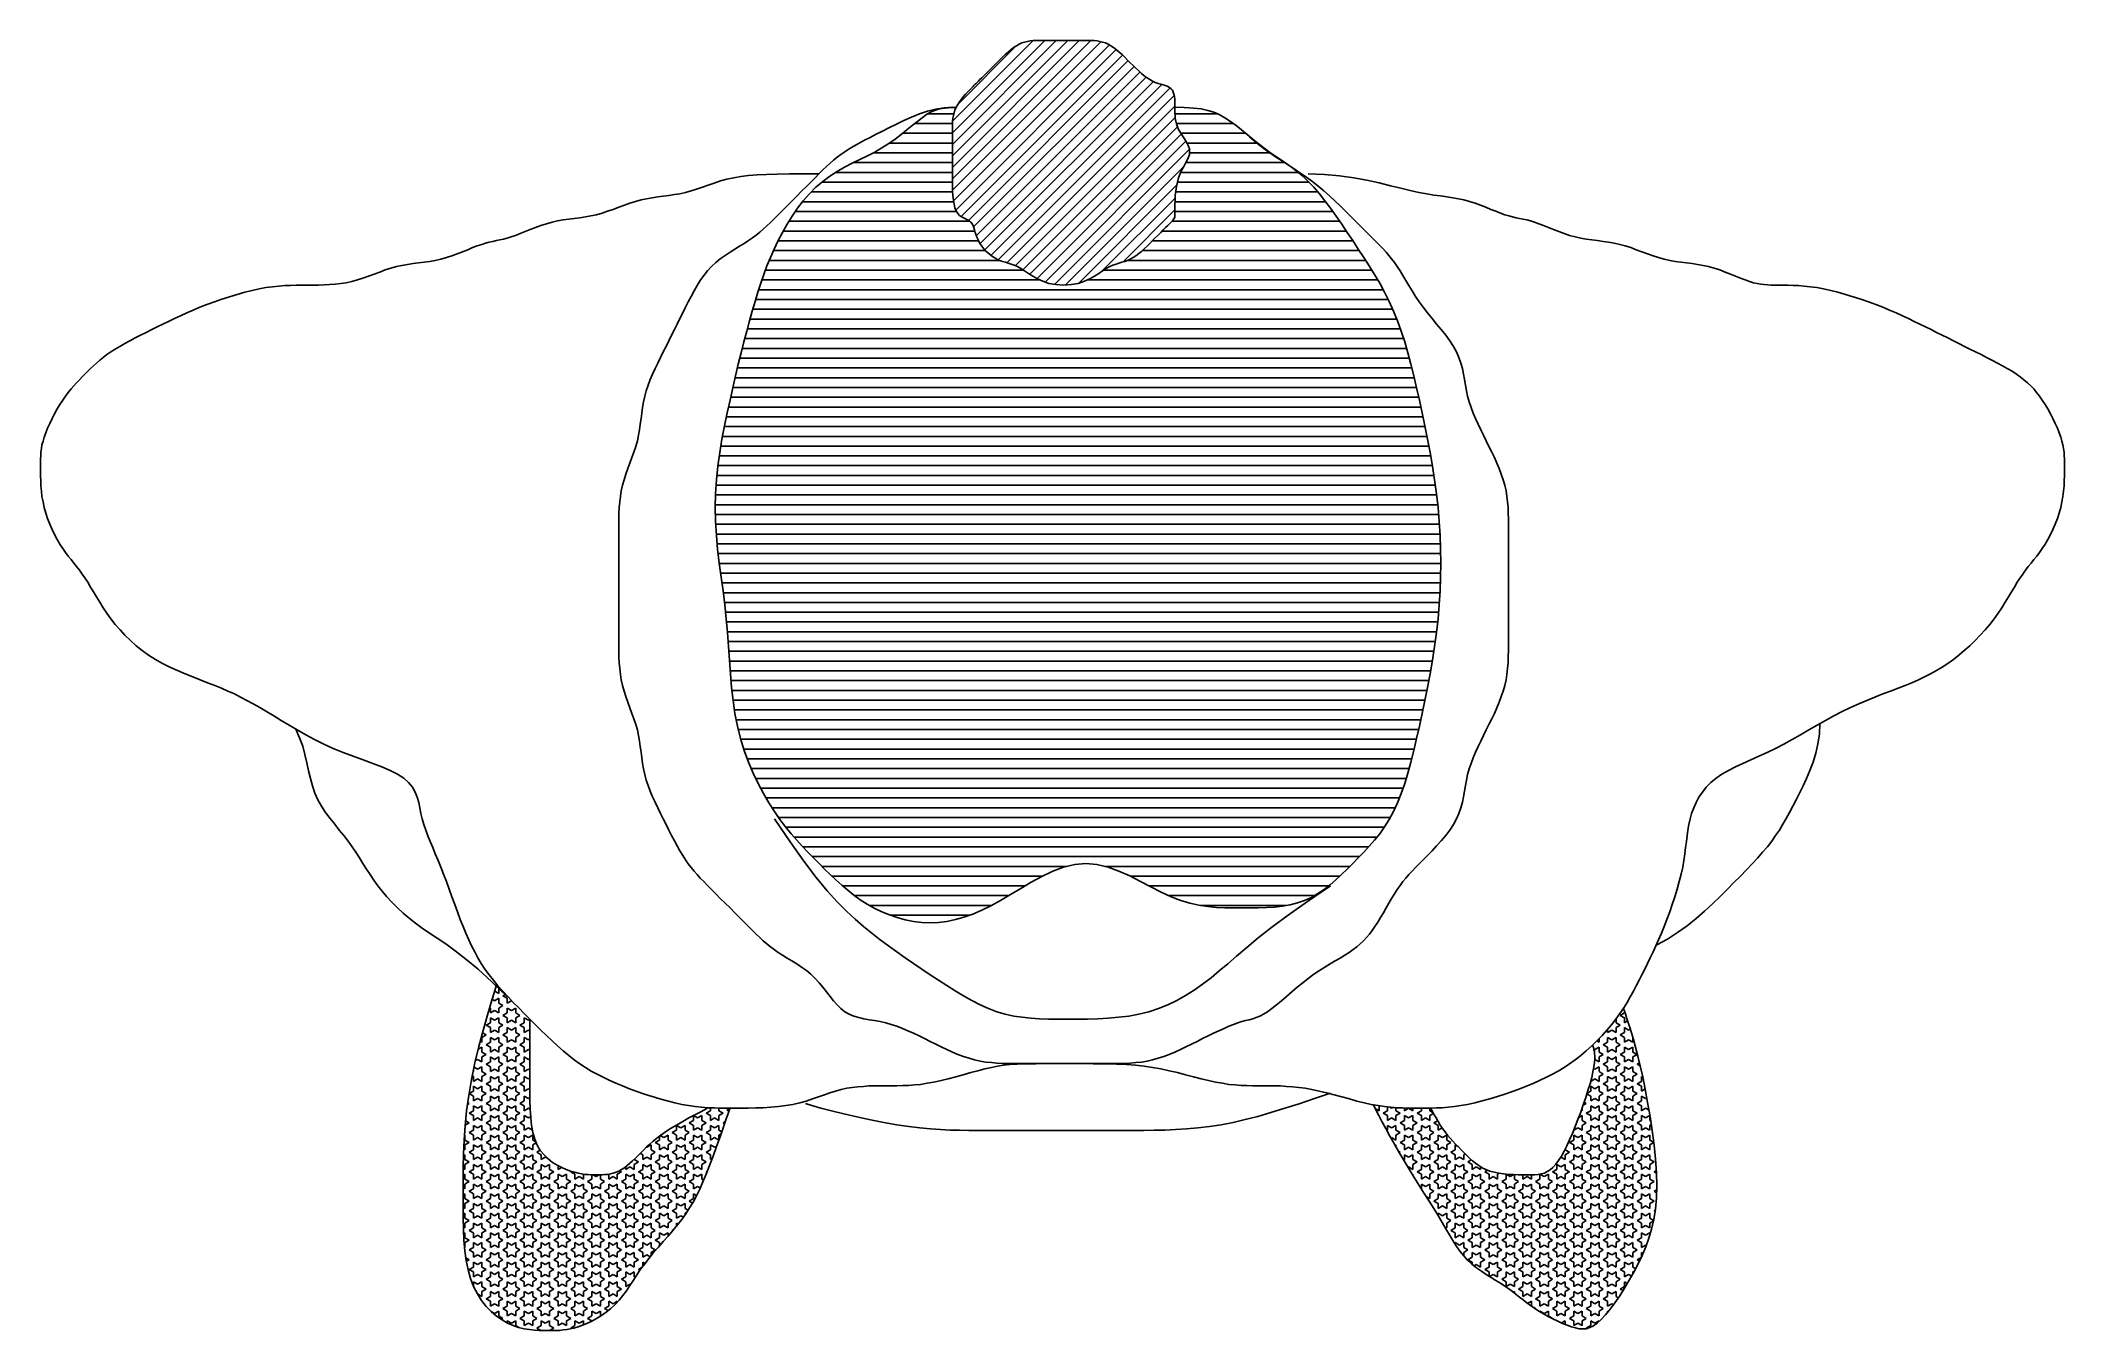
# Model space of a CAD drawing. Extents: x 138.78 to 140.36, y 234.45 to 235.46.
import ezdxf

# ---------------------------------------------------------------- set-up
doc = ezdxf.new("R2010")
doc.units = 0
doc.header["$MEASUREMENT"] = 0
doc.layers.get('0').update_dxf_attribs({"linetype": 'CONTINUOUS'})

msp = doc.modelspace()

# ---------------------------------------------------------------- linework, layer by layer
for p, q in [((139.4923, 235.3537), (139.6009, 235.4623)), ((139.4923, 235.3628), (139.5919, 235.4623)), ((139.4923, 235.3718), (139.5829, 235.4623)), ((139.4923, 235.3808), (139.5738, 235.4623)), ((139.4923, 235.3899), (139.5648, 235.4623)), ((139.4925, 235.399), (139.5556, 235.4622)), ((139.4925, 235.3448), (139.609, 235.4614)), ((139.4932, 235.3365), (139.6155, 235.4588)), ((139.495, 235.3292), (139.6209, 235.4552)), ((139.4963, 235.4119), (139.5427, 235.4583)), ((139.5338, 235.4513), (139.536, 235.4532)), ((139.536, 235.4532), (139.5381, 235.4551)), ((139.5381, 235.4551), (139.5403, 235.4567)), ((139.5403, 235.4567), (139.5425, 235.4582)), ((139.5425, 235.4582), (139.5447, 235.4594)), ((139.5447, 235.4594), (139.5469, 235.4604)), ((139.5469, 235.4604), (139.549, 235.4611)), ((139.549, 235.4611), (139.5512, 235.4616)), ((139.5512, 235.4616), (139.5534, 235.462)), ((139.5534, 235.462), (139.5556, 235.4622)), ((139.5556, 235.4622), (139.5578, 235.4623)), ((139.5578, 235.4623), (139.56, 235.4623)), ((139.56, 235.4623), (139.5621, 235.4623)), ((139.5621, 235.4623), (139.5643, 235.4623)), ((139.5643, 235.4623), (139.5665, 235.4623)), ((139.5665, 235.4623), (139.5687, 235.4623)), ((139.5687, 235.4623), (139.5709, 235.4623)), ((139.5709, 235.4623), (139.573, 235.4623)), ((139.573, 235.4623), (139.5752, 235.4623)), ((139.5752, 235.4623), (139.5774, 235.4623)), ((139.5774, 235.4623), (139.5796, 235.4623)), ((139.5796, 235.4623), (139.5818, 235.4623)), ((139.5818, 235.4623), (139.5839, 235.4623)), ((139.5839, 235.4623), (139.5861, 235.4623)), ((139.5861, 235.4623), (139.5883, 235.4623)), ((139.5883, 235.4623), (139.5905, 235.4623)), ((139.5905, 235.4623), (139.5927, 235.4623)), ((139.5927, 235.4623), (139.5948, 235.4623)), ((139.5948, 235.4623), (139.597, 235.4623)), ((139.597, 235.4623), (139.5992, 235.4623)), ((139.5992, 235.4623), (139.6014, 235.4623)), ((139.6014, 235.4623), (139.6036, 235.4622)), ((139.6036, 235.4622), (139.6058, 235.462)), ((139.6058, 235.462), (139.6079, 235.4616)), ((139.6079, 235.4616), (139.6101, 235.4611)), ((139.6101, 235.4611), (139.6123, 235.4604)), ((139.6123, 235.4604), (139.6145, 235.4594)), ((139.6145, 235.4594), (139.6167, 235.4582)), ((139.6167, 235.4582), (139.6188, 235.4567)), ((139.6188, 235.4567), (139.621, 235.4551)), ((139.621, 235.4551), (139.6232, 235.4532)), ((139.6232, 235.4532), (139.6254, 235.4513)), ((139.4991, 235.3243), (139.6257, 235.4509)), ((139.505, 235.3212), (139.6303, 235.4465)), ((139.509, 235.3162), (139.6348, 235.442)), ((139.5111, 235.3092), (139.6395, 235.4376)), ((139.517, 235.4347), (139.5189, 235.4365)), ((139.5189, 235.4365), (139.5208, 235.4385)), ((139.5208, 235.4385), (139.5229, 235.4406)), ((139.5229, 235.4406), (139.5251, 235.4427)), ((139.5251, 235.4427), (139.5272, 235.4449)), ((139.5272, 235.4449), (139.5294, 235.447)), ((139.5294, 235.447), (139.5316, 235.4492)), ((139.5316, 235.4492), (139.5338, 235.4513)), ((139.6254, 235.4513), (139.6276, 235.4492)), ((139.6276, 235.4492), (139.6297, 235.447)), ((139.6297, 235.447), (139.6319, 235.4449)), ((139.6319, 235.4449), (139.6341, 235.4427)), ((139.6341, 235.4427), (139.6363, 235.4406)), ((139.6363, 235.4406), (139.6385, 235.4385)), ((139.6385, 235.4385), (139.6406, 235.4365)), ((139.6406, 235.4365), (139.6428, 235.4347)), ((139.5027, 235.4202), (139.5042, 235.4218)), ((139.5042, 235.4218), (139.5057, 235.4233)), ((139.5057, 235.4233), (139.5069, 235.4245)), ((139.5069, 235.4245), (139.5078, 235.4255)), ((139.5078, 235.4255), (139.5086, 235.4262)), ((139.5086, 235.4262), (139.5092, 235.4269)), ((139.5092, 235.4269), (139.5098, 235.4274)), ((139.5098, 235.4274), (139.5103, 235.428)), ((139.5103, 235.428), (139.511, 235.4286)), ((139.511, 235.4286), (139.5117, 235.4294)), ((139.5117, 235.4294), (139.5127, 235.4303)), ((139.5127, 235.4303), (139.5139, 235.4316)), ((139.5139, 235.4316), (139.5154, 235.433)), ((139.514, 235.3031), (139.6444, 235.4335)), ((139.5154, 235.433), (139.517, 235.4347)), ((139.5179, 235.298), (139.65, 235.4301)), ((139.5226, 235.2937), (139.6567, 235.4277)), ((139.5283, 235.2903), (139.6631, 235.4251)), ((139.6428, 235.4347), (139.645, 235.433)), ((139.645, 235.433), (139.6472, 235.4316)), ((139.6472, 235.4316), (139.6494, 235.4303)), ((139.6494, 235.4303), (139.6515, 235.4294)), ((139.6515, 235.4294), (139.6537, 235.4286)), ((139.6537, 235.4286), (139.6558, 235.428)), ((139.6558, 235.428), (139.6577, 235.4274)), ((139.6577, 235.4274), (139.6596, 235.4269)), ((139.6596, 235.4269), (139.6612, 235.4262)), ((139.6612, 235.4262), (139.6627, 235.4255)), ((139.6627, 235.4255), (139.6639, 235.4245)), ((139.6639, 235.4245), (139.6649, 235.4233)), ((139.6649, 235.4233), (139.6656, 235.4218)), ((139.6656, 235.4218), (139.6661, 235.4202)), ((139.4603, 235.4022), (139.4665, 235.4047)), ((139.4665, 235.4047), (139.4729, 235.4068)), ((139.472, 235.4042), (139.4752, 235.4061)), ((139.4729, 235.4068), (139.4793, 235.4085)), ((139.473, 235.4048), (139.4934, 235.4048)), ((139.4752, 235.4061), (139.4784, 235.4075)), ((139.4784, 235.4075), (139.4821, 235.4086)), ((139.4793, 235.4085), (139.4858, 235.4096)), ((139.4821, 235.4086), (139.4865, 235.4092)), ((139.4858, 235.4096), (139.4923, 235.41)), ((139.4865, 235.4092), (139.492, 235.4097)), ((139.492, 235.4097), (139.4952, 235.4098)), ((139.4936, 235.4056), (139.4931, 235.4034)), ((139.4931, 235.4034), (139.4936, 235.4056)), ((139.4943, 235.4078), (139.4936, 235.4056)), ((139.4936, 235.4056), (139.4943, 235.4078)), ((139.4943, 235.4078), (139.4953, 235.41)), ((139.4952, 235.4098), (139.4943, 235.4078)), ((139.4953, 235.41), (139.4965, 235.4122)), ((139.4965, 235.4122), (139.4979, 235.4143)), ((139.4979, 235.4143), (139.4994, 235.4164)), ((139.4994, 235.4164), (139.5011, 235.4183)), ((139.5011, 235.4183), (139.5027, 235.4202)), ((139.535, 235.288), (139.6663, 235.4192)), ((139.5418, 235.2857), (139.6668, 235.4107)), ((139.6661, 235.4202), (139.6665, 235.4183)), ((139.6665, 235.4183), (139.6667, 235.4164)), ((139.6667, 235.4164), (139.6668, 235.4143)), ((139.6668, 235.4143), (139.6668, 235.4122)), ((139.6668, 235.4122), (139.6668, 235.41)), ((139.6668, 235.41), (139.6668, 235.4078)), ((139.6668, 235.4078), (139.6668, 235.4099)), ((139.6668, 235.4099), (139.6742, 235.4097)), ((139.6669, 235.4056), (139.6668, 235.4078)), ((139.6668, 235.4078), (139.6669, 235.4056)), ((139.667, 235.4034), (139.6669, 235.4056)), ((139.6669, 235.4056), (139.667, 235.4034)), ((139.6669, 235.4048), (139.7003, 235.4048)), ((139.6742, 235.4097), (139.6814, 235.4092)), ((139.6814, 235.4092), (139.6874, 235.4086)), ((139.6874, 235.4086), (139.6926, 235.4075)), ((139.6926, 235.4075), (139.6973, 235.4061)), ((139.6973, 235.4061), (139.7017, 235.4042)), ((139.4278, 235.3863), (139.4326, 235.3888)), ((139.4326, 235.3888), (139.4376, 235.3913)), ((139.4376, 235.3913), (139.4429, 235.394)), ((139.4429, 235.394), (139.4485, 235.3968)), ((139.4485, 235.3968), (139.4543, 235.3995)), ((139.4522, 235.3886), (139.4567, 235.3922)), ((139.4533, 235.3895), (139.4923, 235.3895)), ((139.4543, 235.3995), (139.4603, 235.4022)), ((139.4567, 235.3922), (139.4609, 235.3956)), ((139.4609, 235.3956), (139.4649, 235.3988)), ((139.4628, 235.3971), (139.4924, 235.3971)), ((139.4649, 235.3988), (139.4686, 235.4017)), ((139.4686, 235.4017), (139.472, 235.4042)), ((139.4924, 235.3947), (139.4923, 235.3925)), ((139.4923, 235.3925), (139.4924, 235.3947)), ((139.4923, 235.3925), (139.4923, 235.3903)), ((139.4923, 235.3903), (139.4923, 235.3925)), ((139.4923, 235.3903), (139.4923, 235.3882)), ((139.4923, 235.3882), (139.4923, 235.3903)), ((139.4925, 235.3991), (139.4924, 235.3969)), ((139.4924, 235.3969), (139.4925, 235.3991)), ((139.4924, 235.3969), (139.4924, 235.3947)), ((139.4924, 235.3947), (139.4924, 235.3969)), ((139.4927, 235.4013), (139.4925, 235.3991)), ((139.4925, 235.3991), (139.4927, 235.4013)), ((139.4931, 235.4034), (139.4927, 235.4013)), ((139.4927, 235.4013), (139.4931, 235.4034)), ((139.5476, 235.2825), (139.6671, 235.402)), ((139.553, 235.2789), (139.6688, 235.3946)), ((139.6672, 235.4013), (139.667, 235.4034)), ((139.667, 235.4034), (139.6672, 235.4013)), ((139.6675, 235.3991), (139.6672, 235.4013)), ((139.6672, 235.4013), (139.6675, 235.3991)), ((139.668, 235.3969), (139.6675, 235.3991)), ((139.6675, 235.3991), (139.668, 235.3969)), ((139.668, 235.3971), (139.7128, 235.3971)), ((139.6688, 235.3947), (139.668, 235.3969)), ((139.668, 235.3969), (139.6688, 235.3947)), ((139.6697, 235.3925), (139.6688, 235.3947)), ((139.6688, 235.3947), (139.6697, 235.3925)), ((139.6709, 235.3903), (139.6697, 235.3925)), ((139.6697, 235.3925), (139.6709, 235.3903)), ((139.6723, 235.3882), (139.6709, 235.3903)), ((139.6709, 235.3903), (139.6723, 235.3882)), ((139.6715, 235.3895), (139.7224, 235.3895)), ((139.7017, 235.4042), (139.7061, 235.4017)), ((139.7061, 235.4017), (139.7104, 235.3988)), ((139.7104, 235.3988), (139.7148, 235.3956)), ((139.7148, 235.3956), (139.7192, 235.3922)), ((139.7192, 235.3925), (139.7257, 235.3864)), ((139.7192, 235.3922), (139.7235, 235.3886)), ((139.4019, 235.3707), (139.4049, 235.3729)), ((139.4049, 235.3729), (139.408, 235.3751)), ((139.408, 235.3751), (139.4114, 235.3773)), ((139.4114, 235.3773), (139.4151, 235.3795)), ((139.4151, 235.3795), (139.4191, 235.3817)), ((139.4191, 235.3817), (139.4233, 235.384)), ((139.4233, 235.384), (139.4278, 235.3863)), ((139.4257, 235.3719), (139.4315, 235.3748)), ((139.4301, 235.3741), (139.4923, 235.3741)), ((139.4315, 235.3748), (139.4371, 235.378)), ((139.4371, 235.378), (139.4424, 235.3814)), ((139.4424, 235.3814), (139.4475, 235.3849)), ((139.443, 235.3818), (139.4923, 235.3818)), ((139.4475, 235.3849), (139.4522, 235.3886)), ((139.4923, 235.3882), (139.4923, 235.386)), ((139.4923, 235.386), (139.4923, 235.3882)), ((139.4923, 235.386), (139.4923, 235.3838)), ((139.4923, 235.3838), (139.4923, 235.386)), ((139.4923, 235.3838), (139.4923, 235.3816)), ((139.4923, 235.3816), (139.4923, 235.3838)), ((139.4923, 235.3816), (139.4923, 235.3794)), ((139.4923, 235.3794), (139.4923, 235.3816)), ((139.4923, 235.3794), (139.4923, 235.3773)), ((139.4923, 235.3773), (139.4923, 235.3794)), ((139.4923, 235.3773), (139.4923, 235.3751)), ((139.4923, 235.3751), (139.4923, 235.3773)), ((139.4923, 235.3751), (139.4923, 235.3729)), ((139.4923, 235.3729), (139.4923, 235.3751)), ((139.4923, 235.3729), (139.4923, 235.3707)), ((139.4923, 235.3707), (139.4923, 235.3729)), ((139.5587, 235.2755), (139.6719, 235.3888)), ((139.565, 235.2728), (139.6755, 235.3833)), ((139.5723, 235.271), (139.6782, 235.377)), ((139.6738, 235.386), (139.6723, 235.3882)), ((139.6723, 235.3882), (139.6738, 235.386)), ((139.6752, 235.3838), (139.6738, 235.386)), ((139.6738, 235.386), (139.6752, 235.3838)), ((139.6765, 235.3816), (139.6752, 235.3838)), ((139.6752, 235.3838), (139.6765, 235.3816)), ((139.6764, 235.3818), (139.7317, 235.3818)), ((139.6775, 235.3794), (139.6765, 235.3816)), ((139.6765, 235.3816), (139.6775, 235.3794)), ((139.6782, 235.3773), (139.6775, 235.3794)), ((139.6775, 235.3794), (139.6782, 235.3773)), ((139.6775, 235.3707), (139.6782, 235.3729)), ((139.6782, 235.3729), (139.6775, 235.3707)), ((139.6784, 235.3751), (139.6782, 235.3773)), ((139.6782, 235.3773), (139.6784, 235.3751)), ((139.6782, 235.3729), (139.6784, 235.3751)), ((139.6784, 235.3751), (139.6782, 235.3729)), ((139.6783, 235.3741), (139.742, 235.3741)), ((139.7235, 235.3886), (139.7279, 235.3849)), ((139.7257, 235.3864), (139.7322, 235.3809)), ((139.7279, 235.3849), (139.7322, 235.3814)), ((139.7322, 235.3814), (139.7366, 235.378)), ((139.7322, 235.3809), (139.7386, 235.376)), ((139.7366, 235.378), (139.741, 235.3748)), ((139.7386, 235.376), (139.745, 235.3716)), ((139.741, 235.3748), (139.7453, 235.3719)), ((139.3391, 235.3569), (139.3466, 235.3573)), ((139.3466, 235.3573), (139.355, 235.3575)), ((139.355, 235.3575), (139.3645, 235.3576)), ((139.3645, 235.3576), (139.3754, 235.3576)), ((139.3754, 235.3576), (139.3877, 235.3576)), ((139.3848, 235.3547), (139.3879, 235.3579)), ((139.3879, 235.3579), (139.3908, 235.3608)), ((139.3908, 235.3608), (139.3936, 235.3635)), ((139.3936, 235.3635), (139.3964, 235.366)), ((139.3961, 235.3559), (139.4019, 235.3596)), ((139.3964, 235.366), (139.3991, 235.3684)), ((139.3991, 235.3684), (139.4019, 235.3707)), ((139.4007, 235.3588), (139.4923, 235.3588)), ((139.4019, 235.3596), (139.4078, 235.3629)), ((139.4078, 235.3629), (139.4138, 235.366)), ((139.4138, 235.366), (139.4198, 235.3689)), ((139.4148, 235.3665), (139.4923, 235.3665)), ((139.4198, 235.3689), (139.4257, 235.3719)), ((139.4923, 235.3707), (139.4923, 235.3684)), ((139.4923, 235.3684), (139.4923, 235.3707)), ((139.4923, 235.3684), (139.4923, 235.366)), ((139.4923, 235.366), (139.4923, 235.3684)), ((139.4923, 235.366), (139.4923, 235.3635)), ((139.4923, 235.3635), (139.4923, 235.366)), ((139.4923, 235.3635), (139.4923, 235.3608)), ((139.4923, 235.3608), (139.4923, 235.3635)), ((139.4923, 235.3608), (139.4923, 235.3579)), ((139.4923, 235.3579), (139.4923, 235.3608)), ((139.4923, 235.3579), (139.4923, 235.3547)), ((139.4923, 235.3547), (139.4923, 235.3579)), ((139.5808, 235.2705), (139.6738, 235.3635)), ((139.6697, 235.3547), (139.6709, 235.3579)), ((139.6709, 235.3579), (139.6697, 235.3547)), ((139.6709, 235.3579), (139.6723, 235.3608)), ((139.6723, 235.3608), (139.6709, 235.3579)), ((139.6714, 235.3588), (139.7637, 235.3588)), ((139.6723, 235.3608), (139.6738, 235.3635)), ((139.6738, 235.3635), (139.6723, 235.3608)), ((139.6738, 235.3635), (139.6752, 235.366)), ((139.6752, 235.366), (139.6738, 235.3635)), ((139.6752, 235.366), (139.6765, 235.3684)), ((139.6765, 235.3684), (139.6752, 235.366)), ((139.6754, 235.3665), (139.7534, 235.3665)), ((139.6765, 235.3684), (139.6775, 235.3707)), ((139.6775, 235.3707), (139.6765, 235.3684)), ((139.745, 235.3716), (139.7512, 235.3676)), ((139.7453, 235.3719), (139.7497, 235.3689)), ((139.7497, 235.3689), (139.754, 235.366)), ((139.7512, 235.3676), (139.7572, 235.3637)), ((139.754, 235.366), (139.7584, 235.3629)), ((139.7572, 235.3637), (139.763, 235.3599)), ((139.7584, 235.3629), (139.7628, 235.3596)), ((139.7628, 235.3596), (139.7671, 235.3559)), ((139.763, 235.3599), (139.7686, 235.3562)), ((139.7715, 235.3576), (139.7842, 235.3573)), ((139.7842, 235.3573), (139.7961, 235.3562)), ((139.2699, 235.3407), (139.2743, 235.3414)), ((139.2743, 235.3414), (139.2786, 235.3421)), ((139.2786, 235.3421), (139.283, 235.3431)), ((139.283, 235.3431), (139.2873, 235.3443)), ((139.2873, 235.3443), (139.2917, 235.3457)), ((139.2917, 235.3457), (139.2962, 235.3473)), ((139.2962, 235.3473), (139.3008, 235.3489)), ((139.3008, 235.3489), (139.3055, 235.3505)), ((139.3055, 235.3505), (139.3104, 235.3521)), ((139.3104, 235.3521), (139.3155, 235.3535)), ((139.3155, 235.3535), (139.3208, 235.3547)), ((139.3208, 235.3547), (139.3264, 235.3557)), ((139.3264, 235.3557), (139.3325, 235.3564)), ((139.3325, 235.3564), (139.3391, 235.3569)), ((139.3702, 235.3402), (139.374, 235.344)), ((139.374, 235.344), (139.3778, 235.3477)), ((139.3754, 235.3366), (139.3802, 235.3421)), ((139.3778, 235.3477), (139.3814, 235.3513)), ((139.3802, 235.3421), (139.3853, 235.3472)), ((139.3814, 235.3513), (139.3848, 235.3547)), ((139.3816, 235.3435), (139.4925, 235.3435)), ((139.3853, 235.3472), (139.3906, 235.3518)), ((139.3898, 235.3511), (139.4924, 235.3511)), ((139.3906, 235.3518), (139.3961, 235.3559)), ((139.4923, 235.3547), (139.4924, 235.3513)), ((139.4924, 235.3513), (139.4923, 235.3547)), ((139.4924, 235.3513), (139.4924, 235.3478)), ((139.4924, 235.3478), (139.4924, 235.3513)), ((139.4924, 235.3478), (139.4925, 235.3441)), ((139.4925, 235.3441), (139.4924, 235.3478)), ((139.4925, 235.3441), (139.4927, 235.3406)), ((139.4927, 235.3406), (139.4925, 235.3441)), ((139.5912, 235.2718), (139.6683, 235.349)), ((139.6672, 235.3406), (139.6675, 235.3441)), ((139.6675, 235.3441), (139.6672, 235.3406)), ((139.6675, 235.3441), (139.668, 235.3478)), ((139.668, 235.3478), (139.6675, 235.3441)), ((139.6675, 235.3435), (139.7791, 235.3435)), ((139.668, 235.3478), (139.6688, 235.3513)), ((139.6688, 235.3513), (139.668, 235.3478)), ((139.6687, 235.3511), (139.7722, 235.3511)), ((139.6688, 235.3513), (139.6697, 235.3547)), ((139.6697, 235.3547), (139.6688, 235.3513)), ((139.7671, 235.3559), (139.7715, 235.3518)), ((139.7686, 235.3562), (139.7739, 235.3523)), ((139.7715, 235.3518), (139.7759, 235.3472)), ((139.7739, 235.3523), (139.7789, 235.3483)), ((139.7759, 235.3472), (139.7802, 235.3421)), ((139.7789, 235.3483), (139.7837, 235.3443)), ((139.7802, 235.3421), (139.7846, 235.3366)), ((139.7837, 235.3443), (139.7882, 235.3404)), ((139.7961, 235.3562), (139.8071, 235.3546)), ((139.8071, 235.3546), (139.8175, 235.3527)), ((139.8175, 235.3527), (139.8271, 235.3506)), ((139.8271, 235.3506), (139.8359, 235.3484)), ((139.8359, 235.3484), (139.844, 235.3464)), ((139.844, 235.3464), (139.8515, 235.3446)), ((139.8515, 235.3446), (139.8582, 235.3431)), ((139.8582, 235.3431), (139.8644, 235.342)), ((139.8644, 235.342), (139.87, 235.3411)), ((139.2088, 235.3247), (139.2132, 235.3256)), ((139.2132, 235.3256), (139.2176, 235.3269)), ((139.2176, 235.3269), (139.2219, 235.3283)), ((139.2219, 235.3283), (139.2263, 235.3298)), ((139.2263, 235.3298), (139.2306, 235.3315)), ((139.2306, 235.3315), (139.235, 235.3331)), ((139.235, 235.3331), (139.2394, 235.3346)), ((139.2394, 235.3346), (139.2437, 235.3361)), ((139.2437, 235.3361), (139.2481, 235.3373)), ((139.2481, 235.3373), (139.2524, 235.3382)), ((139.2524, 235.3382), (139.2568, 235.339)), ((139.2568, 235.339), (139.2612, 235.3396)), ((139.2612, 235.3396), (139.2655, 235.3402)), ((139.2655, 235.3402), (139.2699, 235.3407)), ((139.3525, 235.3225), (139.3557, 235.3256)), ((139.3557, 235.3256), (139.3591, 235.329)), ((139.3591, 235.329), (139.3627, 235.3326)), ((139.3627, 235.3326), (139.3664, 235.3364)), ((139.3664, 235.3364), (139.3702, 235.3402)), ((139.3667, 235.3246), (139.3709, 235.3307)), ((139.3691, 235.3281), (139.4955, 235.3281)), ((139.3709, 235.3307), (139.3754, 235.3366)), ((139.3748, 235.3358), (139.4933, 235.3358)), ((139.4927, 235.3406), (139.4931, 235.3371)), ((139.4931, 235.3371), (139.4927, 235.3406)), ((139.4931, 235.3371), (139.4936, 235.3339)), ((139.4936, 235.3339), (139.4931, 235.3371)), ((139.4936, 235.3339), (139.4943, 235.331)), ((139.4943, 235.331), (139.4936, 235.3339)), ((139.4943, 235.331), (139.4953, 235.3286)), ((139.4953, 235.3286), (139.4943, 235.331)), ((139.4953, 235.3286), (139.4965, 235.3266)), ((139.4965, 235.3266), (139.4953, 235.3286)), ((139.4965, 235.3266), (139.4979, 235.3251)), ((139.4979, 235.3251), (139.4965, 235.3266)), ((139.6096, 235.2813), (139.6671, 235.3387)), ((139.6259, 235.2885), (139.6668, 235.3294)), ((139.6668, 235.331), (139.6669, 235.3339)), ((139.6669, 235.3339), (139.6668, 235.331)), ((139.6668, 235.3286), (139.6668, 235.331)), ((139.6668, 235.331), (139.6668, 235.3286)), ((139.6668, 235.3266), (139.6668, 235.3286)), ((139.6668, 235.3286), (139.6668, 235.3266)), ((139.6668, 235.3281), (139.7908, 235.3281)), ((139.6668, 235.3251), (139.6668, 235.3266)), ((139.6668, 235.3266), (139.6668, 235.3251)), ((139.6669, 235.3339), (139.667, 235.3371)), ((139.667, 235.3371), (139.6669, 235.3339)), ((139.6669, 235.3358), (139.7852, 235.3358)), ((139.667, 235.3371), (139.6672, 235.3406)), ((139.6672, 235.3406), (139.667, 235.3371)), ((139.7846, 235.3366), (139.7889, 235.3307)), ((139.7882, 235.3404), (139.7924, 235.3365)), ((139.7889, 235.3307), (139.7933, 235.3246)), ((139.7924, 235.3365), (139.7964, 235.3327)), ((139.7964, 235.3327), (139.8001, 235.329)), ((139.8001, 235.329), (139.8035, 235.3256)), ((139.8035, 235.3256), (139.8066, 235.3225)), ((139.87, 235.3411), (139.8753, 235.3404)), ((139.8753, 235.3404), (139.8802, 235.3397)), ((139.8802, 235.3397), (139.8848, 235.339)), ((139.8848, 235.339), (139.8892, 235.3382)), ((139.8892, 235.3382), (139.8936, 235.3373)), ((139.8936, 235.3373), (139.898, 235.3361)), ((139.898, 235.3361), (139.9023, 235.3346)), ((139.9023, 235.3346), (139.9066, 235.3331)), ((139.9066, 235.3331), (139.9107, 235.3315)), ((139.9107, 235.3315), (139.9147, 235.3298)), ((139.9147, 235.3298), (139.9186, 235.3283)), ((139.9186, 235.3283), (139.9222, 235.3269)), ((139.9222, 235.3269), (139.9256, 235.3256)), ((139.9256, 235.3256), (139.9288, 235.3247)), ((139.1463, 235.3082), (139.1497, 235.3094)), ((139.1497, 235.3094), (139.1534, 235.3108)), ((139.1534, 235.3108), (139.1572, 235.3124)), ((139.1572, 235.3124), (139.1612, 235.314)), ((139.1612, 235.314), (139.1654, 235.3156)), ((139.1654, 235.3156), (139.1696, 235.3172)), ((139.1696, 235.3172), (139.1739, 235.3186)), ((139.1739, 235.3186), (139.1783, 235.3198)), ((139.1783, 235.3198), (139.1827, 235.3208)), ((139.1827, 235.3208), (139.187, 235.3216)), ((139.187, 235.3216), (139.1914, 235.3222)), ((139.1914, 235.3222), (139.1957, 235.3227)), ((139.1957, 235.3227), (139.2001, 235.3233)), ((139.2001, 235.3233), (139.2045, 235.3239)), ((139.2045, 235.3239), (139.2088, 235.3247)), ((139.3356, 235.3075), (139.3385, 235.3097)), ((139.3385, 235.3097), (139.3413, 235.312)), ((139.3413, 235.312), (139.344, 235.3144)), ((139.344, 235.3144), (139.3468, 235.3169)), ((139.3468, 235.3169), (139.3496, 235.3196)), ((139.3496, 235.3196), (139.3525, 235.3225)), ((139.3557, 235.3053), (139.3591, 235.3118)), ((139.3591, 235.3118), (139.3628, 235.3183)), ((139.3596, 235.3128), (139.51, 235.3128)), ((139.3628, 235.3183), (139.3667, 235.3246)), ((139.3641, 235.3205), (139.5061, 235.3205)), ((139.4979, 235.3251), (139.4994, 235.324)), ((139.4994, 235.324), (139.4979, 235.3251)), ((139.4994, 235.324), (139.5011, 235.3231)), ((139.5011, 235.3231), (139.4994, 235.324)), ((139.5011, 235.3231), (139.5027, 235.3223)), ((139.5027, 235.3223), (139.5011, 235.3231)), ((139.5027, 235.3223), (139.5042, 235.3216)), ((139.5042, 235.3216), (139.5027, 235.3223)), ((139.5042, 235.3216), (139.5057, 235.3208)), ((139.5057, 235.3208), (139.5042, 235.3216)), ((139.5057, 235.3208), (139.5069, 235.3198)), ((139.5069, 235.3198), (139.5057, 235.3208)), ((139.5069, 235.3198), (139.5078, 235.3186)), ((139.5078, 235.3186), (139.5069, 235.3198)), ((139.5078, 235.3186), (139.5086, 235.3172)), ((139.5086, 235.3172), (139.5078, 235.3186)), ((139.5086, 235.3172), (139.5092, 235.3155)), ((139.5092, 235.3155), (139.5086, 235.3172)), ((139.5092, 235.3155), (139.5098, 235.3137)), ((139.5098, 235.3137), (139.5092, 235.3155)), ((139.5098, 235.3137), (139.5103, 235.3117)), ((139.5103, 235.3117), (139.5098, 235.3137)), ((139.5103, 235.3117), (139.511, 235.3096)), ((139.511, 235.3096), (139.5103, 235.3117)), ((139.511, 235.3096), (139.5117, 235.3075)), ((139.5117, 235.3075), (139.511, 235.3096)), ((139.6515, 235.3075), (139.6537, 235.3096)), ((139.6537, 235.3096), (139.6515, 235.3075)), ((139.6537, 235.3096), (139.6558, 235.3117)), ((139.6558, 235.3117), (139.6537, 235.3096)), ((139.6558, 235.3117), (139.6577, 235.3137)), ((139.6577, 235.3137), (139.6558, 235.3117)), ((139.6569, 235.3128), (139.8014, 235.3128)), ((139.6577, 235.3137), (139.6596, 235.3155)), ((139.6596, 235.3155), (139.6577, 235.3137)), ((139.6596, 235.3155), (139.6612, 235.3172)), ((139.6612, 235.3172), (139.6596, 235.3155)), ((139.6612, 235.3172), (139.6627, 235.3186)), ((139.6627, 235.3186), (139.6612, 235.3172)), ((139.6627, 235.3186), (139.6639, 235.3198)), ((139.6639, 235.3198), (139.6627, 235.3186)), ((139.6639, 235.3198), (139.6649, 235.3208)), ((139.6649, 235.3208), (139.6639, 235.3198)), ((139.6645, 235.3205), (139.7962, 235.3205)), ((139.6649, 235.3208), (139.6656, 235.3216)), ((139.6656, 235.3216), (139.6649, 235.3208)), ((139.6656, 235.3216), (139.6661, 235.3223)), ((139.6661, 235.3223), (139.6656, 235.3216)), ((139.6661, 235.3223), (139.6665, 235.3231)), ((139.6665, 235.3231), (139.6661, 235.3223)), ((139.6665, 235.3231), (139.6667, 235.324)), ((139.6667, 235.324), (139.6665, 235.3231)), ((139.6667, 235.324), (139.6668, 235.3251)), ((139.6668, 235.3251), (139.6667, 235.324)), ((139.7933, 235.3246), (139.7977, 235.3183)), ((139.7977, 235.3183), (139.802, 235.3118)), ((139.802, 235.3118), (139.8064, 235.3053)), ((139.8066, 235.3225), (139.8095, 235.3196)), ((139.8095, 235.3196), (139.8122, 235.3169)), ((139.8122, 235.3169), (139.8148, 235.3144)), ((139.8148, 235.3144), (139.8171, 235.312)), ((139.8171, 235.312), (139.8194, 235.3097)), ((139.8194, 235.3097), (139.8217, 235.3075)), ((139.9288, 235.3247), (139.9317, 235.3239)), ((139.9317, 235.3239), (139.9345, 235.3233)), ((139.9345, 235.3233), (139.9372, 235.3227)), ((139.9372, 235.3227), (139.94, 235.3222)), ((139.94, 235.3222), (139.9428, 235.3216)), ((139.9428, 235.3216), (139.9457, 235.3208)), ((139.9457, 235.3208), (139.9489, 235.3198)), ((139.9489, 235.3198), (139.9523, 235.3186)), ((139.9523, 235.3186), (139.9559, 235.3172)), ((139.9559, 235.3172), (139.9598, 235.3156)), ((139.9598, 235.3156), (139.9638, 235.314)), ((139.9638, 235.314), (139.9679, 235.3124)), ((139.9679, 235.3124), (139.9722, 235.3108)), ((139.9722, 235.3108), (139.9765, 235.3094)), ((139.9765, 235.3094), (139.9809, 235.3082)), ((139.0997, 235.2934), (139.104, 235.2949)), ((139.104, 235.2949), (139.1081, 235.2966)), ((139.1081, 235.2966), (139.1122, 235.2982)), ((139.1122, 235.2982), (139.116, 235.2998)), ((139.116, 235.2998), (139.1196, 235.3012)), ((139.1196, 235.3012), (139.1231, 235.3024)), ((139.1231, 235.3024), (139.1262, 235.3034)), ((139.1262, 235.3034), (139.1291, 235.3041)), ((139.1291, 235.3041), (139.1319, 235.3047)), ((139.1319, 235.3047), (139.1347, 235.3053)), ((139.1347, 235.3053), (139.1374, 235.3059)), ((139.1374, 235.3059), (139.1402, 235.3065)), ((139.1402, 235.3065), (139.1432, 235.3072)), ((139.1432, 235.3072), (139.1463, 235.3082)), ((139.3103, 235.291), (139.3141, 235.2937)), ((139.3141, 235.2937), (139.3179, 235.2962)), ((139.3179, 235.2962), (139.3217, 235.2986)), ((139.3217, 235.2986), (139.3254, 235.3009)), ((139.3254, 235.3009), (139.329, 235.3031)), ((139.329, 235.3031), (139.3324, 235.3053)), ((139.3324, 235.3053), (139.3356, 235.3075)), ((139.3496, 235.2922), (139.3525, 235.2987)), ((139.352, 235.2975), (139.5184, 235.2975)), ((139.3525, 235.2987), (139.3557, 235.3053)), ((139.3556, 235.3051), (139.5128, 235.3051)), ((139.5117, 235.3075), (139.5127, 235.3053)), ((139.5127, 235.3053), (139.5117, 235.3075)), ((139.5127, 235.3053), (139.5139, 235.3031)), ((139.5139, 235.3031), (139.5127, 235.3053)), ((139.5139, 235.3031), (139.5154, 235.301)), ((139.5154, 235.301), (139.5139, 235.3031)), ((139.5154, 235.301), (139.517, 235.2989)), ((139.517, 235.2989), (139.5154, 235.301)), ((139.517, 235.2989), (139.5189, 235.2969)), ((139.5189, 235.2969), (139.517, 235.2989)), ((139.5189, 235.2969), (139.5208, 235.2951)), ((139.5208, 235.2951), (139.5189, 235.2969)), ((139.5208, 235.2951), (139.5229, 235.2934)), ((139.5229, 235.2934), (139.5208, 235.2951)), ((139.6363, 235.2934), (139.6385, 235.2951)), ((139.6385, 235.2951), (139.6363, 235.2934)), ((139.6385, 235.2951), (139.6406, 235.2969)), ((139.6406, 235.2969), (139.6385, 235.2951)), ((139.6406, 235.2969), (139.6428, 235.2989)), ((139.6428, 235.2989), (139.6406, 235.2969)), ((139.6412, 235.2975), (139.8116, 235.2975)), ((139.6428, 235.2989), (139.645, 235.301)), ((139.645, 235.301), (139.6428, 235.2989)), ((139.645, 235.301), (139.6472, 235.3031)), ((139.6472, 235.3031), (139.645, 235.301)), ((139.6472, 235.3031), (139.6494, 235.3053)), ((139.6494, 235.3053), (139.6472, 235.3031)), ((139.6492, 235.3051), (139.8065, 235.3051)), ((139.6494, 235.3053), (139.6515, 235.3075)), ((139.6515, 235.3075), (139.6494, 235.3053)), ((139.8064, 235.3053), (139.8107, 235.2987)), ((139.8107, 235.2987), (139.8151, 235.2922)), ((139.8217, 235.3075), (139.8238, 235.3053)), ((139.8238, 235.3053), (139.826, 235.3031)), ((139.826, 235.3031), (139.8282, 235.3009)), ((139.8282, 235.3009), (139.8304, 235.2986)), ((139.8304, 235.2986), (139.8326, 235.2962)), ((139.8326, 235.2962), (139.8347, 235.2937)), ((139.8347, 235.2937), (139.8369, 235.291)), ((139.9809, 235.3082), (139.9852, 235.3072)), ((139.9852, 235.3072), (139.9896, 235.3065)), ((139.9896, 235.3065), (139.9939, 235.3059)), ((139.9939, 235.3059), (139.9983, 235.3053)), ((139.9983, 235.3053), (140.0027, 235.3047)), ((140.0027, 235.3047), (140.007, 235.3041)), ((140.007, 235.3041), (140.0114, 235.3034)), ((140.0114, 235.3034), (140.0158, 235.3024)), ((140.0158, 235.3024), (140.0201, 235.3012)), ((140.0201, 235.3012), (140.0245, 235.2998)), ((140.0245, 235.2998), (140.0288, 235.2982)), ((140.0288, 235.2982), (140.0332, 235.2966)), ((140.0332, 235.2966), (140.0376, 235.2949)), ((140.0376, 235.2949), (140.0419, 235.2934)), ((139.0344, 235.2775), (139.0387, 235.2791)), ((139.0387, 235.2791), (139.0431, 235.2807)), ((139.0431, 235.2807), (139.0474, 235.2823)), ((139.0474, 235.2823), (139.0518, 235.2837)), ((139.0518, 235.2837), (139.0562, 235.2849)), ((139.0562, 235.2849), (139.0605, 235.2859)), ((139.0605, 235.2859), (139.0649, 235.2867)), ((139.0649, 235.2867), (139.0693, 235.2873)), ((139.0693, 235.2873), (139.0736, 235.2878)), ((139.0736, 235.2878), (139.078, 235.2884)), ((139.078, 235.2884), (139.0823, 235.289)), ((139.0823, 235.289), (139.0867, 235.2898)), ((139.0867, 235.2898), (139.0911, 235.2908)), ((139.0911, 235.2908), (139.0954, 235.292)), ((139.0954, 235.292), (139.0997, 235.2934)), ((139.2946, 235.2741), (139.2973, 235.2779)), ((139.2973, 235.2779), (139.3002, 235.2815)), ((139.3002, 235.2815), (139.3033, 235.2849)), ((139.3033, 235.2849), (139.3067, 235.2881)), ((139.3067, 235.2881), (139.3103, 235.291)), ((139.342, 235.2719), (139.3444, 235.2788)), ((139.3444, 235.2788), (139.3469, 235.2855)), ((139.3457, 235.2821), (139.5482, 235.2821)), ((139.3469, 235.2855), (139.3496, 235.2922)), ((139.3487, 235.2898), (139.5294, 235.2898)), ((139.5229, 235.2934), (139.5251, 235.292)), ((139.5251, 235.292), (139.5229, 235.2934)), ((139.5251, 235.292), (139.5272, 235.2908)), ((139.5272, 235.2908), (139.5251, 235.292)), ((139.5272, 235.2908), (139.5294, 235.2898)), ((139.5294, 235.2898), (139.5272, 235.2908)), ((139.5294, 235.2898), (139.5316, 235.289)), ((139.5316, 235.289), (139.5294, 235.2898)), ((139.5316, 235.289), (139.5339, 235.2883)), ((139.5339, 235.2883), (139.5316, 235.289)), ((139.5339, 235.2883), (139.5361, 235.2877)), ((139.5361, 235.2877), (139.5339, 235.2883)), ((139.5361, 235.2877), (139.5385, 235.2869)), ((139.5385, 235.2869), (139.5361, 235.2877)), ((139.5385, 235.2869), (139.5409, 235.2861)), ((139.5409, 235.2861), (139.5385, 235.2869)), ((139.5409, 235.2861), (139.5435, 235.2849)), ((139.5435, 235.2849), (139.5409, 235.2861)), ((139.5435, 235.2849), (139.5461, 235.2835)), ((139.5461, 235.2835), (139.5435, 235.2849)), ((139.5461, 235.2835), (139.5489, 235.2817)), ((139.5489, 235.2817), (139.5461, 235.2835)), ((139.5489, 235.2817), (139.552, 235.2796)), ((139.552, 235.2796), (139.5489, 235.2817)), ((139.552, 235.2796), (139.5553, 235.2774)), ((139.5553, 235.2774), (139.552, 235.2796)), ((139.6038, 235.2774), (139.6072, 235.2796)), ((139.6072, 235.2796), (139.6038, 235.2774)), ((139.6072, 235.2796), (139.6102, 235.2817)), ((139.6102, 235.2817), (139.6072, 235.2796)), ((139.6102, 235.2817), (139.613, 235.2835)), ((139.613, 235.2835), (139.6102, 235.2817)), ((139.6109, 235.2821), (139.8214, 235.2821)), ((139.613, 235.2835), (139.6157, 235.2849)), ((139.6157, 235.2849), (139.613, 235.2835)), ((139.6157, 235.2849), (139.6182, 235.2861)), ((139.6182, 235.2861), (139.6157, 235.2849)), ((139.6182, 235.2861), (139.6207, 235.2869)), ((139.6207, 235.2869), (139.6182, 235.2861)), ((139.6207, 235.2869), (139.623, 235.2877)), ((139.623, 235.2877), (139.6207, 235.2869)), ((139.623, 235.2877), (139.6253, 235.2883)), ((139.6253, 235.2883), (139.623, 235.2877)), ((139.6253, 235.2883), (139.6275, 235.289)), ((139.6275, 235.289), (139.6253, 235.2883)), ((139.6275, 235.289), (139.6297, 235.2898)), ((139.6297, 235.2898), (139.6275, 235.289)), ((139.6297, 235.2898), (139.6319, 235.2908)), ((139.6319, 235.2908), (139.6297, 235.2898)), ((139.6298, 235.2898), (139.8166, 235.2898)), ((139.6319, 235.2908), (139.6341, 235.292)), ((139.6341, 235.292), (139.6319, 235.2908)), ((139.6341, 235.292), (139.6363, 235.2934)), ((139.6363, 235.2934), (139.6341, 235.292)), ((139.8151, 235.2922), (139.8193, 235.2855)), ((139.8193, 235.2855), (139.8235, 235.2788)), ((139.8235, 235.2788), (139.8275, 235.2719)), ((139.8369, 235.291), (139.8391, 235.2881)), ((139.8391, 235.2881), (139.8413, 235.2849)), ((139.8413, 235.2849), (139.8435, 235.2815)), ((139.8435, 235.2815), (139.8457, 235.2779)), ((139.8457, 235.2779), (139.848, 235.2741)), ((140.0419, 235.2934), (140.0463, 235.292)), ((140.0463, 235.292), (140.0506, 235.2908)), ((140.0506, 235.2908), (140.055, 235.2898)), ((140.055, 235.2898), (140.0594, 235.289)), ((140.0594, 235.289), (140.0637, 235.2884)), ((140.0637, 235.2884), (140.0681, 235.2878)), ((140.0681, 235.2878), (140.0725, 235.2873)), ((140.0725, 235.2873), (140.0768, 235.2867)), ((140.0768, 235.2867), (140.0812, 235.2859)), ((140.0812, 235.2859), (140.0855, 235.2849)), ((140.0855, 235.2849), (140.0899, 235.2837)), ((140.0899, 235.2837), (140.0942, 235.2823)), ((140.0942, 235.2823), (140.0985, 235.2807)), ((140.0985, 235.2807), (140.1026, 235.2791)), ((140.1026, 235.2791), (140.1066, 235.2775)), ((138.9253, 235.2613), (138.9313, 235.2631)), ((138.9313, 235.2631), (138.9372, 235.2648)), ((138.9372, 235.2648), (138.943, 235.2663)), ((138.943, 235.2663), (138.9486, 235.2675)), ((138.9486, 235.2675), (138.9539, 235.2685)), ((138.9539, 235.2685), (138.959, 235.2692)), ((138.959, 235.2692), (138.9639, 235.2697)), ((138.9639, 235.2697), (138.9686, 235.27)), ((138.9686, 235.27), (138.9731, 235.2702)), ((138.9731, 235.2702), (138.9776, 235.2704)), ((138.9776, 235.2704), (138.982, 235.2704)), ((138.982, 235.2704), (138.9864, 235.2704)), ((138.9864, 235.2704), (138.9907, 235.2704)), ((138.9907, 235.2704), (138.9951, 235.2704)), ((138.9951, 235.2704), (138.9995, 235.2706)), ((138.9995, 235.2706), (139.0038, 235.2708)), ((139.0038, 235.2708), (139.0082, 235.2711)), ((139.0082, 235.2711), (139.0126, 235.2716)), ((139.0126, 235.2716), (139.0169, 235.2723)), ((139.0169, 235.2723), (139.0213, 235.2733)), ((139.0213, 235.2733), (139.0256, 235.2745)), ((139.0256, 235.2745), (139.03, 235.2759)), ((139.03, 235.2759), (139.0344, 235.2775)), ((139.2874, 235.2616), (139.2897, 235.2659)), ((139.2897, 235.2659), (139.2921, 235.27)), ((139.2921, 235.27), (139.2946, 235.2741)), ((139.3375, 235.2575), (139.3397, 235.2648)), ((139.3397, 235.2648), (139.342, 235.2719)), ((139.3404, 235.2668), (139.8303, 235.2668)), ((139.3429, 235.2745), (139.5609, 235.2745)), ((139.5553, 235.2774), (139.559, 235.2753)), ((139.559, 235.2753), (139.5553, 235.2774)), ((139.559, 235.2753), (139.5632, 235.2734)), ((139.5632, 235.2734), (139.559, 235.2753)), ((139.5632, 235.2734), (139.568, 235.2718)), ((139.568, 235.2718), (139.5632, 235.2734)), ((139.568, 235.2718), (139.5734, 235.2708)), ((139.5734, 235.2708), (139.568, 235.2718)), ((139.5734, 235.2708), (139.5796, 235.2704)), ((139.5796, 235.2704), (139.5734, 235.2708)), ((139.5796, 235.2704), (139.5857, 235.2708)), ((139.5857, 235.2708), (139.5796, 235.2704)), ((139.5857, 235.2708), (139.5911, 235.2718)), ((139.5911, 235.2718), (139.5857, 235.2708)), ((139.5911, 235.2718), (139.5959, 235.2734)), ((139.5959, 235.2734), (139.5911, 235.2718)), ((139.5959, 235.2734), (139.6001, 235.2753)), ((139.6001, 235.2753), (139.5959, 235.2734)), ((139.5983, 235.2745), (139.826, 235.2745)), ((139.6001, 235.2753), (139.6038, 235.2774)), ((139.6038, 235.2774), (139.6001, 235.2753)), ((139.8275, 235.2719), (139.8313, 235.2648)), ((139.8313, 235.2648), (139.835, 235.2575)), ((139.848, 235.2741), (139.8504, 235.27)), ((139.8504, 235.27), (139.8529, 235.2659)), ((139.8529, 235.2659), (139.8556, 235.2616)), ((140.1066, 235.2775), (140.1105, 235.2759)), ((140.1105, 235.2759), (140.1141, 235.2745)), ((140.1141, 235.2745), (140.1175, 235.2733)), ((140.1175, 235.2733), (140.1207, 235.2723)), ((140.1207, 235.2723), (140.1236, 235.2716)), ((140.1236, 235.2716), (140.1264, 235.2711)), ((140.1264, 235.2711), (140.1292, 235.2708)), ((140.1292, 235.2708), (140.1319, 235.2706)), ((140.1319, 235.2706), (140.1347, 235.2704)), ((140.1347, 235.2704), (140.1376, 235.2704)), ((140.1376, 235.2704), (140.1408, 235.2704)), ((140.1408, 235.2704), (140.1442, 235.2704)), ((140.1442, 235.2704), (140.1479, 235.2704)), ((140.1479, 235.2704), (140.1518, 235.2702)), ((140.1518, 235.2702), (140.1561, 235.27)), ((140.1561, 235.27), (140.1606, 235.2697)), ((140.1606, 235.2697), (140.1653, 235.2692)), ((140.1653, 235.2692), (140.1704, 235.2685)), ((140.1704, 235.2685), (140.1757, 235.2675)), ((140.1757, 235.2675), (140.1813, 235.2663)), ((140.1813, 235.2663), (140.187, 235.2648)), ((140.187, 235.2648), (140.193, 235.2631)), ((140.193, 235.2631), (140.1989, 235.2613)), ((138.8821, 235.2442), (138.8868, 235.2464)), ((138.8868, 235.2464), (138.8917, 235.2486)), ((138.8917, 235.2486), (138.8967, 235.2508)), ((138.8967, 235.2508), (138.9021, 235.253)), ((138.9021, 235.253), (138.9076, 235.2551)), ((138.9076, 235.2551), (138.9134, 235.2573)), ((138.9134, 235.2573), (138.9193, 235.2593)), ((138.9193, 235.2593), (138.9253, 235.2613)), ((139.2786, 235.2442), (139.2808, 235.2486)), ((139.2808, 235.2486), (139.283, 235.253)), ((139.283, 235.253), (139.2852, 235.2573)), ((139.2852, 235.2573), (139.2874, 235.2616)), ((139.3331, 235.2423), (139.3353, 235.25)), ((139.3353, 235.25), (139.3375, 235.2575)), ((139.3357, 235.2515), (139.8377, 235.2515)), ((139.338, 235.2591), (139.8342, 235.2591)), ((139.835, 235.2575), (139.8384, 235.25)), ((139.8384, 235.25), (139.8415, 235.2423)), ((139.8556, 235.2616), (139.8585, 235.2573)), ((139.8585, 235.2573), (139.8616, 235.253)), ((139.8616, 235.253), (139.865, 235.2486)), ((139.865, 235.2486), (139.8686, 235.2442)), ((140.1989, 235.2613), (140.2049, 235.2593)), ((140.2049, 235.2593), (140.2109, 235.2573)), ((140.2109, 235.2573), (140.2166, 235.2551)), ((140.2166, 235.2551), (140.2222, 235.253)), ((140.2222, 235.253), (140.2275, 235.2508)), ((140.2275, 235.2508), (140.2326, 235.2486)), ((140.2326, 235.2486), (140.2375, 235.2464)), ((140.2375, 235.2464), (140.2422, 235.2442)), ((138.8513, 235.229), (138.8556, 235.2311)), ((138.8556, 235.2311), (138.8599, 235.2333)), ((138.8599, 235.2333), (138.8643, 235.2355)), ((138.8643, 235.2355), (138.8686, 235.2377)), ((138.8686, 235.2377), (138.873, 235.2399)), ((138.873, 235.2399), (138.8775, 235.242)), ((138.8775, 235.242), (138.8821, 235.2442)), ((139.2699, 235.2268), (139.2721, 235.2311)), ((139.2721, 235.2311), (139.2743, 235.2355)), ((139.2743, 235.2355), (139.2764, 235.2399)), ((139.2764, 235.2399), (139.2786, 235.2442)), ((139.3288, 235.2259), (139.331, 235.2342)), ((139.331, 235.2342), (139.3331, 235.2423)), ((139.3315, 235.2361), (139.8437, 235.2361)), ((139.3336, 235.2438), (139.8409, 235.2438)), ((139.8415, 235.2423), (139.8444, 235.2342)), ((139.8444, 235.2342), (139.8471, 235.2259)), ((139.8686, 235.2442), (139.8722, 235.2399)), ((139.8722, 235.2399), (139.8758, 235.2355)), ((139.8758, 235.2355), (139.8793, 235.2311)), ((139.8793, 235.2311), (139.8825, 235.2268)), ((140.2422, 235.2442), (140.2468, 235.242)), ((140.2468, 235.242), (140.2512, 235.2399)), ((140.2512, 235.2399), (140.2556, 235.2377)), ((140.2556, 235.2377), (140.26, 235.2355)), ((140.26, 235.2355), (140.2644, 235.2333)), ((140.2644, 235.2333), (140.2687, 235.2311)), ((140.2687, 235.2311), (140.2731, 235.229)), ((138.8262, 235.2137), (138.8291, 235.2159)), ((138.8291, 235.2159), (138.8323, 235.2181)), ((138.8323, 235.2181), (138.8357, 235.2202)), ((138.8357, 235.2202), (138.8393, 235.2224)), ((138.8393, 235.2224), (138.8432, 235.2246)), ((138.8432, 235.2246), (138.8472, 235.2268)), ((138.8472, 235.2268), (138.8513, 235.229)), ((139.2634, 235.2137), (139.2655, 235.2181)), ((139.2655, 235.2181), (139.2677, 235.2224)), ((139.2677, 235.2224), (139.2699, 235.2268)), ((139.3244, 235.2085), (139.3266, 235.2173)), ((139.3266, 235.2173), (139.3288, 235.2259)), ((139.3275, 235.2208), (139.8486, 235.2208)), ((139.3294, 235.2285), (139.8463, 235.2285)), ((139.8471, 235.2259), (139.8496, 235.2173)), ((139.8496, 235.2173), (139.852, 235.2085)), ((139.8825, 235.2268), (139.8854, 235.2224)), ((139.8854, 235.2224), (139.8878, 235.2181)), ((139.8878, 235.2181), (139.8897, 235.2137)), ((140.2731, 235.229), (140.2775, 235.2268)), ((140.2775, 235.2268), (140.2818, 235.2246)), ((140.2818, 235.2246), (140.2862, 235.2224)), ((140.2862, 235.2224), (140.2905, 235.2202)), ((140.2905, 235.2202), (140.2949, 235.2181)), ((140.2949, 235.2181), (140.2993, 235.2159)), ((140.2993, 235.2159), (140.3036, 235.2137)), ((138.8076, 235.1962), (138.8097, 235.1984)), ((138.8097, 235.1984), (138.8119, 235.2006)), ((138.8119, 235.2006), (138.8141, 235.2028)), ((138.8141, 235.2028), (138.8163, 235.205)), ((138.8163, 235.205), (138.8186, 235.2072)), ((138.8186, 235.2072), (138.821, 235.2093)), ((138.821, 235.2093), (138.8235, 235.2115)), ((138.8235, 235.2115), (138.8262, 235.2137)), ((139.2553, 235.1963), (139.2572, 235.2006)), ((139.2572, 235.2006), (139.2591, 235.205)), ((139.2591, 235.205), (139.2612, 235.2093)), ((139.2612, 235.2093), (139.2634, 235.2137)), ((139.3201, 235.1899), (139.3222, 235.1993)), ((139.3222, 235.1993), (139.3244, 235.2085)), ((139.3237, 235.2055), (139.8528, 235.2055)), ((139.3256, 235.2131), (139.8508, 235.2131)), ((139.852, 235.2085), (139.8543, 235.1993)), ((139.8543, 235.1993), (139.8565, 235.1899)), ((139.8897, 235.2137), (139.8912, 235.2093)), ((139.8912, 235.2093), (139.8924, 235.205)), ((139.8924, 235.205), (139.8933, 235.2006)), ((139.8933, 235.2006), (139.894, 235.1963)), ((140.3036, 235.2137), (140.3078, 235.2115)), ((140.3078, 235.2115), (140.312, 235.2093)), ((140.312, 235.2093), (140.316, 235.2072)), ((140.316, 235.2072), (140.3198, 235.205)), ((140.3198, 235.205), (140.3235, 235.2028)), ((140.3235, 235.2028), (140.3269, 235.2006)), ((140.3269, 235.2006), (140.33, 235.1984)), ((140.33, 235.1984), (140.3329, 235.1962)), ((138.7945, 235.1803), (138.7966, 235.1834)), ((138.7966, 235.1834), (138.7988, 235.1863)), ((138.7988, 235.1863), (138.801, 235.189)), ((138.801, 235.189), (138.8032, 235.1915)), ((138.8032, 235.1915), (138.8054, 235.1939)), ((138.8054, 235.1939), (138.8076, 235.1962)), ((139.25, 235.1788), (139.251, 235.1832)), ((139.251, 235.1832), (139.2522, 235.1875)), ((139.2522, 235.1875), (139.2537, 235.1919)), ((139.2537, 235.1919), (139.2553, 235.1963)), ((139.3179, 235.1803), (139.3201, 235.1899)), ((139.3184, 235.1825), (139.8582, 235.1825)), ((139.3201, 235.1901), (139.8565, 235.1901)), ((139.3219, 235.1978), (139.8547, 235.1978)), ((139.8565, 235.1899), (139.8587, 235.1803)), ((139.894, 235.1963), (139.8948, 235.1919)), ((139.8948, 235.1919), (139.8956, 235.1875)), ((139.8956, 235.1875), (139.8965, 235.1832)), ((139.8965, 235.1832), (139.8978, 235.1788)), ((140.3329, 235.1962), (140.3356, 235.1939)), ((140.3356, 235.1939), (140.3382, 235.1915)), ((140.3382, 235.1915), (140.3406, 235.189)), ((140.3406, 235.189), (140.3428, 235.1863)), ((140.3428, 235.1863), (140.3451, 235.1834)), ((140.3451, 235.1834), (140.3472, 235.1803)), ((138.7861, 235.1657), (138.7881, 235.1695)), ((138.7881, 235.1695), (138.7901, 235.1733)), ((138.7901, 235.1733), (138.7923, 235.1769)), ((138.7923, 235.1769), (138.7945, 235.1803)), ((139.2481, 235.1657), (139.2486, 235.1701)), ((139.2486, 235.1701), (139.2493, 235.1744)), ((139.2493, 235.1744), (139.25, 235.1788)), ((139.3136, 235.1601), (139.3157, 235.1703)), ((139.3151, 235.1671), (139.8616, 235.1671)), ((139.3157, 235.1703), (139.3179, 235.1803)), ((139.3167, 235.1748), (139.8599, 235.1748)), ((139.8587, 235.1803), (139.8609, 235.1703)), ((139.8609, 235.1703), (139.863, 235.1601)), ((139.8978, 235.1788), (139.8992, 235.1744)), ((139.8992, 235.1744), (139.9009, 235.1701)), ((139.9009, 235.1701), (139.9027, 235.1657)), ((140.3472, 235.1803), (140.3494, 235.1769)), ((140.3494, 235.1769), (140.3516, 235.1733)), ((140.3516, 235.1733), (140.3536, 235.1695)), ((140.3536, 235.1695), (140.3556, 235.1657)), ((138.779, 235.148), (138.7799, 235.1512)), ((138.7799, 235.1512), (138.7811, 235.1546)), ((138.7811, 235.1546), (138.7826, 235.1582)), ((138.7826, 235.1582), (138.7843, 235.1619)), ((138.7843, 235.1619), (138.7861, 235.1657)), ((139.2452, 235.1483), (139.2461, 235.1526)), ((139.2461, 235.1526), (139.2469, 235.157)), ((139.2469, 235.157), (139.2475, 235.1614)), ((139.2475, 235.1614), (139.2481, 235.1657)), ((139.3116, 235.1497), (139.3136, 235.1601)), ((139.312, 235.1518), (139.8647, 235.1518)), ((139.3135, 235.1595), (139.8632, 235.1595)), ((139.863, 235.1601), (139.8651, 235.1497)), ((139.9027, 235.1657), (139.9047, 235.1614)), ((139.9047, 235.1614), (139.9068, 235.157)), ((139.9068, 235.157), (139.9089, 235.1526)), ((139.9089, 235.1526), (139.9111, 235.1483)), ((140.3556, 235.1657), (140.3574, 235.1619)), ((140.3574, 235.1619), (140.3591, 235.1582)), ((140.3591, 235.1582), (140.3606, 235.1546)), ((140.3606, 235.1546), (140.3618, 235.1512)), ((140.3618, 235.1512), (140.3627, 235.148)), ((138.7771, 235.134), (138.7772, 235.1368)), ((138.7772, 235.1368), (138.7774, 235.1395)), ((138.7774, 235.1395), (138.7777, 235.1423)), ((138.7777, 235.1423), (138.7782, 235.1451)), ((138.7782, 235.1451), (138.779, 235.148)), ((139.2394, 235.1308), (139.241, 235.1352)), ((139.241, 235.1352), (139.2425, 235.1395)), ((139.2425, 235.1395), (139.244, 235.1439)), ((139.244, 235.1439), (139.2452, 235.1483)), ((139.3084, 235.1285), (139.3099, 235.1392)), ((139.3095, 235.1365), (139.8676, 235.1365)), ((139.3099, 235.1392), (139.3116, 235.1497)), ((139.3107, 235.1441), (139.8662, 235.1441)), ((139.8651, 235.1497), (139.8671, 235.1392)), ((139.8671, 235.1392), (139.8689, 235.1285)), ((139.9111, 235.1483), (139.9132, 235.1439)), ((139.9132, 235.1439), (139.9154, 235.1395)), ((139.9154, 235.1395), (139.9175, 235.1352)), ((139.9175, 235.1352), (139.9194, 235.1308)), ((140.3627, 235.148), (140.3635, 235.1451)), ((140.3635, 235.1451), (140.364, 235.1423)), ((140.364, 235.1423), (140.3643, 235.1395)), ((140.3643, 235.1395), (140.3645, 235.1368)), ((140.3645, 235.1368), (140.3646, 235.134)), ((138.777, 235.1311), (138.7771, 235.134)), ((138.777, 235.1279), (138.777, 235.1311)), ((138.777, 235.1245), (138.777, 235.1279)), ((138.7771, 235.1209), (138.777, 235.1245)), ((138.7772, 235.117), (138.7771, 235.1209)), ((139.2348, 235.1177), (139.2362, 235.1221)), ((139.2362, 235.1221), (139.2377, 235.1265)), ((139.2377, 235.1265), (139.2394, 235.1308)), ((139.3072, 235.1177), (139.3084, 235.1285)), ((139.3076, 235.1211), (139.8701, 235.1211)), ((139.3084, 235.1288), (139.8689, 235.1288)), ((139.8689, 235.1285), (139.8706, 235.1177)), ((139.9194, 235.1308), (139.9213, 235.1265)), ((139.9213, 235.1265), (139.9229, 235.1221)), ((139.9229, 235.1221), (139.9244, 235.1177)), ((140.3646, 235.1209), (140.3645, 235.117)), ((140.3646, 235.134), (140.3647, 235.1311)), ((140.3647, 235.1245), (140.3646, 235.1209)), ((140.3647, 235.1311), (140.3647, 235.1279)), ((140.3647, 235.1279), (140.3647, 235.1245)), ((138.7774, 235.113), (138.7772, 235.117)), ((138.7777, 235.1089), (138.7774, 235.113)), ((138.7782, 235.1046), (138.7777, 235.1089)), ((138.779, 235.1003), (138.7782, 235.1046)), ((139.2314, 235.1003), (139.2319, 235.1047)), ((139.2319, 235.1047), (139.2326, 235.109)), ((139.2326, 235.109), (139.2335, 235.1134)), ((139.2335, 235.1134), (139.2348, 235.1177)), ((139.3062, 235.0959), (139.3065, 235.1068)), ((139.3065, 235.1068), (139.3072, 235.1177)), ((139.3065, 235.1058), (139.8722, 235.1058)), ((139.307, 235.1135), (139.8712, 235.1135)), ((139.8706, 235.1177), (139.872, 235.1068)), ((139.872, 235.1068), (139.8733, 235.0959)), ((139.9244, 235.1177), (139.9256, 235.1134)), ((139.9256, 235.1134), (139.9266, 235.109)), ((139.9266, 235.109), (139.9273, 235.1047)), ((139.9273, 235.1047), (139.9278, 235.1003)), ((140.3635, 235.1046), (140.3627, 235.1003)), ((140.364, 235.1089), (140.3635, 235.1046)), ((140.3643, 235.113), (140.364, 235.1089)), ((140.3645, 235.117), (140.3643, 235.113)), ((138.7799, 235.0959), (138.779, 235.1003)), ((138.7811, 235.0916), (138.7799, 235.0959)), ((138.7826, 235.0873), (138.7811, 235.0916)), ((138.7843, 235.083), (138.7826, 235.0873)), ((139.2306, 235.0828), (139.2307, 235.0872)), ((139.2307, 235.0872), (139.2308, 235.0916)), ((139.2308, 235.0916), (139.231, 235.0959)), ((139.231, 235.0959), (139.2314, 235.1003)), ((139.3065, 235.085), (139.3062, 235.0959)), ((139.3063, 235.0981), (139.873, 235.0981)), ((139.3064, 235.0905), (139.8737, 235.0905)), ((139.8733, 235.0959), (139.8742, 235.085)), ((139.9278, 235.1003), (139.9282, 235.0959)), ((139.9282, 235.0959), (139.9284, 235.0916)), ((139.9284, 235.0916), (139.9285, 235.0872)), ((139.9285, 235.0872), (139.9285, 235.0828)), ((140.3591, 235.0873), (140.3574, 235.083)), ((140.3606, 235.0916), (140.3591, 235.0873)), ((140.3618, 235.0959), (140.3606, 235.0916)), ((140.3627, 235.1003), (140.3618, 235.0959)), ((138.7861, 235.0788), (138.7843, 235.083)), ((138.7881, 235.0748), (138.7861, 235.0788)), ((138.7901, 235.071), (138.7881, 235.0748)), ((139.2306, 235.0785), (139.2306, 235.0828)), ((139.2306, 235.0741), (139.2306, 235.0785)), ((139.2306, 235.0697), (139.2306, 235.0741)), ((139.3072, 235.0741), (139.3065, 235.085)), ((139.3066, 235.0828), (139.8744, 235.0828)), ((139.3071, 235.0751), (139.8748, 235.0751)), ((139.3082, 235.0632), (139.3072, 235.0741)), ((139.8742, 235.085), (139.8749, 235.0741)), ((139.8749, 235.0741), (139.8753, 235.0632)), ((139.9285, 235.0828), (139.9285, 235.0785)), ((139.9285, 235.0785), (139.9285, 235.0741)), ((139.9285, 235.0741), (139.9285, 235.0697)), ((140.3536, 235.0748), (140.3516, 235.071)), ((140.3556, 235.0788), (140.3536, 235.0748)), ((140.3574, 235.083), (140.3556, 235.0788)), ((138.7923, 235.0673), (138.7901, 235.071)), ((138.7945, 235.0639), (138.7923, 235.0673)), ((138.7966, 235.0608), (138.7945, 235.0639)), ((138.7988, 235.0579), (138.7966, 235.0608)), ((138.801, 235.0551), (138.7988, 235.0579)), ((139.2306, 235.0652), (139.2306, 235.0697)), ((139.2306, 235.0607), (139.2306, 235.0652)), ((139.2306, 235.056), (139.2306, 235.0607)), ((139.2306, 235.0511), (139.2306, 235.056)), ((139.3078, 235.0675), (139.8752, 235.0675)), ((139.3095, 235.0523), (139.3082, 235.0632)), ((139.3086, 235.0598), (139.8754, 235.0598)), ((139.8753, 235.0632), (139.8755, 235.0523)), ((139.9285, 235.0697), (139.9285, 235.0652)), ((139.9285, 235.0652), (139.9285, 235.0607)), ((139.9285, 235.0607), (139.9285, 235.056)), ((139.9285, 235.056), (139.9285, 235.0511)), ((140.3429, 235.0579), (140.3407, 235.0551)), ((140.3451, 235.0608), (140.3429, 235.0579)), ((140.3472, 235.0639), (140.3451, 235.0608)), ((140.3494, 235.0673), (140.3472, 235.0639)), ((140.3516, 235.071), (140.3494, 235.0673)), ((138.8032, 235.0523), (138.801, 235.0551)), ((138.8054, 235.0496), (138.8032, 235.0523)), ((138.8076, 235.0468), (138.8054, 235.0496)), ((138.8097, 235.0438), (138.8076, 235.0468)), ((138.8119, 235.0407), (138.8097, 235.0438)), ((138.8141, 235.0373), (138.8119, 235.0407)), ((139.2306, 235.046), (139.2306, 235.0511)), ((139.2306, 235.0407), (139.2306, 235.046)), ((139.2306, 235.0351), (139.2306, 235.0407)), ((139.3109, 235.0414), (139.3095, 235.0523)), ((139.3095, 235.0521), (139.8754, 235.0521)), ((139.3105, 235.0445), (139.8754, 235.0445)), ((139.3124, 235.0305), (139.3109, 235.0414)), ((139.8753, 235.0414), (139.8749, 235.0305)), ((139.8755, 235.0523), (139.8753, 235.0414)), ((139.9285, 235.0511), (139.9285, 235.046)), ((139.9285, 235.046), (139.9285, 235.0407)), ((139.9285, 235.0407), (139.9285, 235.0351)), ((140.3298, 235.0407), (140.3276, 235.0373)), ((140.332, 235.0438), (140.3298, 235.0407)), ((140.3342, 235.0468), (140.332, 235.0438)), ((140.3363, 235.0496), (140.3342, 235.0468)), ((140.3385, 235.0523), (140.3363, 235.0496)), ((140.3407, 235.0551), (140.3385, 235.0523)), ((138.8163, 235.0336), (138.8141, 235.0373)), ((138.8186, 235.0298), (138.8163, 235.0336)), ((138.821, 235.0258), (138.8186, 235.0298)), ((138.8235, 235.0216), (138.821, 235.0258)), ((139.2306, 235.0293), (139.2306, 235.0351)), ((139.2306, 235.0234), (139.2306, 235.0293)), ((139.3115, 235.0368), (139.8751, 235.0368)), ((139.3138, 235.0196), (139.3124, 235.0305)), ((139.3125, 235.0291), (139.8748, 235.0291)), ((139.8749, 235.0305), (139.8742, 235.0196)), ((139.9285, 235.0351), (139.9285, 235.0293)), ((139.9285, 235.0293), (139.9285, 235.0234)), ((140.3207, 235.0258), (140.3182, 235.0216)), ((140.3231, 235.0298), (140.3207, 235.0258)), ((140.3254, 235.0336), (140.3231, 235.0298)), ((140.3276, 235.0373), (140.3254, 235.0336)), ((138.8262, 235.0174), (138.8235, 235.0216)), ((138.8291, 235.0131), (138.8262, 235.0174)), ((138.8323, 235.0087), (138.8291, 235.0131)), ((138.8357, 235.0043), (138.8323, 235.0087)), ((139.2306, 235.0174), (139.2306, 235.0234)), ((139.2306, 235.0114), (139.2306, 235.0174)), ((139.2306, 235.0055), (139.2306, 235.0114)), ((139.3135, 235.0215), (139.8743, 235.0215)), ((139.315, 235.0087), (139.3138, 235.0196)), ((139.3144, 235.0138), (139.8737, 235.0138)), ((139.3159, 234.9978), (139.315, 235.0087)), ((139.8733, 235.0087), (139.872, 234.9978)), ((139.8742, 235.0196), (139.8733, 235.0087)), ((139.9285, 235.0234), (139.9285, 235.0174)), ((139.9285, 235.0174), (139.9285, 235.0114)), ((139.9285, 235.0114), (139.9285, 235.0055)), ((140.3094, 235.0087), (140.306, 235.0043)), ((140.3126, 235.0131), (140.3094, 235.0087)), ((140.3155, 235.0174), (140.3126, 235.0131)), ((140.3182, 235.0216), (140.3155, 235.0174)), ((138.8394, 235), (138.8357, 235.0043)), ((138.8433, 234.9958), (138.8394, 235)), ((138.8475, 234.9916), (138.8433, 234.9958)), ((139.2306, 234.9997), (139.2306, 235.0055)), ((139.2306, 234.9942), (139.2306, 234.9997)), ((139.2306, 234.9888), (139.2306, 234.9942)), ((139.3152, 235.0062), (139.873, 235.0062)), ((139.3159, 234.9985), (139.8721, 234.9985)), ((139.3167, 234.9869), (139.3159, 234.9978)), ((139.872, 234.9978), (139.8706, 234.9869)), ((139.9285, 235.0055), (139.9285, 234.9997)), ((139.9285, 234.9997), (139.9285, 234.9942)), ((139.9285, 234.9942), (139.9285, 234.9888)), ((140.2986, 234.9958), (140.2945, 234.9916)), ((140.3024, 235), (140.2986, 234.9958)), ((140.306, 235.0043), (140.3024, 235)), ((138.852, 234.9876), (138.8475, 234.9916)), ((138.8568, 234.9838), (138.852, 234.9876)), ((138.8618, 234.9801), (138.8568, 234.9838)), ((138.8672, 234.9767), (138.8618, 234.9801)), ((138.8727, 234.9736), (138.8672, 234.9767)), ((139.2307, 234.9838), (139.2306, 234.9888)), ((139.2308, 234.9789), (139.2307, 234.9838)), ((139.231, 234.9742), (139.2308, 234.9789)), ((139.3165, 234.9908), (139.8711, 234.9908)), ((139.3175, 234.9761), (139.3167, 234.9869)), ((139.317, 234.9832), (139.87, 234.9832)), ((139.3182, 234.9654), (139.3175, 234.9761)), ((139.8689, 234.9761), (139.8671, 234.9654)), ((139.8706, 234.9869), (139.8689, 234.9761)), ((139.9284, 234.9789), (139.9282, 234.9742)), ((139.9285, 234.9838), (139.9284, 234.9789)), ((139.9285, 234.9888), (139.9285, 234.9838)), ((140.2775, 234.9767), (140.2731, 234.9736)), ((140.2818, 234.9801), (140.2775, 234.9767)), ((140.2861, 234.9838), (140.2818, 234.9801)), ((140.2904, 234.9876), (140.2861, 234.9838)), ((140.2945, 234.9916), (140.2904, 234.9876)), ((138.8785, 234.9707), (138.8727, 234.9736)), ((138.8844, 234.968), (138.8785, 234.9707)), ((138.8904, 234.9654), (138.8844, 234.968)), ((138.8964, 234.9631), (138.8904, 234.9654)), ((138.9023, 234.9608), (138.8964, 234.9631)), ((138.9081, 234.9585), (138.9023, 234.9608)), ((139.2314, 234.9696), (139.231, 234.9742)), ((139.2319, 234.9651), (139.2314, 234.9696)), ((139.2326, 234.9607), (139.2319, 234.9651)), ((139.2335, 234.9564), (139.2326, 234.9607)), ((139.3175, 234.9755), (139.8688, 234.9755)), ((139.3181, 234.9678), (139.8675, 234.9678)), ((139.3191, 234.9549), (139.3182, 234.9654)), ((139.3187, 234.9602), (139.8661, 234.9602)), ((139.8671, 234.9654), (139.8651, 234.9549)), ((139.9266, 234.9607), (139.9256, 234.9564)), ((139.9273, 234.9651), (139.9266, 234.9607)), ((139.9278, 234.9696), (139.9273, 234.9651)), ((139.9282, 234.9742), (139.9278, 234.9696)), ((140.2501, 234.9608), (140.245, 234.9585)), ((140.2549, 234.9631), (140.2501, 234.9608)), ((140.2596, 234.9654), (140.2549, 234.9631)), ((140.2642, 234.968), (140.2596, 234.9654)), ((140.2687, 234.9707), (140.2642, 234.968)), ((140.2731, 234.9736), (140.2687, 234.9707)), ((138.9137, 234.9564), (138.9081, 234.9585)), ((138.919, 234.9542), (138.9137, 234.9564)), ((138.9241, 234.9519), (138.919, 234.9542)), ((138.9291, 234.9497), (138.9241, 234.9519)), ((138.934, 234.9473), (138.9291, 234.9497)), ((138.939, 234.9447), (138.934, 234.9473)), ((138.9439, 234.942), (138.939, 234.9447)), ((139.2348, 234.952), (139.2335, 234.9564)), ((139.2362, 234.9476), (139.2348, 234.952)), ((139.2377, 234.9433), (139.2362, 234.9476)), ((139.3203, 234.9445), (139.3191, 234.9549)), ((139.3194, 234.9525), (139.8646, 234.9525)), ((139.3202, 234.9448), (139.8631, 234.9448)), ((139.3218, 234.9343), (139.3203, 234.9445)), ((139.863, 234.9445), (139.8609, 234.9343)), ((139.8651, 234.9549), (139.863, 234.9445)), ((139.9229, 234.9476), (139.9213, 234.9433)), ((139.9244, 234.952), (139.9229, 234.9476)), ((139.9256, 234.9564), (139.9244, 234.952)), ((140.2097, 234.9447), (140.2033, 234.942)), ((140.216, 234.9473), (140.2097, 234.9447)), ((140.2222, 234.9497), (140.216, 234.9473)), ((140.2283, 234.9519), (140.2222, 234.9497)), ((140.2341, 234.9542), (140.2283, 234.9519)), ((140.2397, 234.9564), (140.2341, 234.9542)), ((140.245, 234.9585), (140.2397, 234.9564)), ((138.9491, 234.9391), (138.9439, 234.942)), ((138.9544, 234.936), (138.9491, 234.9391)), ((138.96, 234.9326), (138.9544, 234.936)), ((138.9658, 234.929), (138.96, 234.9326)), ((138.972, 234.9253), (138.9658, 234.929)), ((139.2394, 234.9389), (139.2377, 234.9433)), ((139.241, 234.9345), (139.2394, 234.9389)), ((139.2425, 234.9302), (139.241, 234.9345)), ((139.244, 234.9258), (139.2425, 234.9302)), ((139.3214, 234.9372), (139.8615, 234.9372)), ((139.3237, 234.9244), (139.3218, 234.9343)), ((139.3227, 234.9295), (139.8599, 234.9295)), ((139.8609, 234.9343), (139.8587, 234.9244)), ((139.9154, 234.9302), (139.9132, 234.9258)), ((139.9175, 234.9345), (139.9154, 234.9302)), ((139.9194, 234.9389), (139.9175, 234.9345)), ((139.9213, 234.9433), (139.9194, 234.9389)), ((140.1771, 234.929), (140.1706, 234.9253)), ((140.1837, 234.9326), (140.1771, 234.929)), ((140.1902, 234.936), (140.1837, 234.9326)), ((140.1968, 234.9391), (140.1902, 234.936)), ((140.2033, 234.942), (140.1968, 234.9391)), ((138.9784, 234.9215), (138.972, 234.9253)), ((138.9803, 234.9153), (138.9774, 234.9221)), ((138.9851, 234.9177), (138.9784, 234.9215)), ((138.9827, 234.9087), (138.9803, 234.9153)), ((138.992, 234.9139), (138.9851, 234.9177)), ((138.9992, 234.9103), (138.992, 234.9139)), ((139.2452, 234.9215), (139.244, 234.9258)), ((139.2461, 234.9171), (139.2452, 234.9215)), ((139.2469, 234.9127), (139.2461, 234.9171)), ((139.2475, 234.9084), (139.2469, 234.9127)), ((139.3261, 234.9147), (139.3237, 234.9244)), ((139.3243, 234.9218), (139.8582, 234.9218)), ((139.3291, 234.9053), (139.3261, 234.9147)), ((139.3263, 234.9142), (139.8564, 234.9142)), ((139.8565, 234.9147), (139.8543, 234.9053)), ((139.8587, 234.9244), (139.8565, 234.9147)), ((139.9068, 234.9127), (139.9047, 234.9084)), ((139.9089, 234.9171), (139.9068, 234.9127)), ((139.9111, 234.9215), (139.9089, 234.9171)), ((139.9132, 234.9258), (139.9111, 234.9215)), ((140.151, 234.9139), (140.1444, 234.9103)), ((140.1575, 234.9177), (140.151, 234.9139)), ((140.1641, 234.9215), (140.1575, 234.9177)), ((140.1706, 234.9253), (140.1641, 234.9215)), ((140.1724, 234.9183), (140.1713, 234.9106)), ((140.1728, 234.9265), (140.1724, 234.9183)), ((138.9845, 234.9021), (138.9827, 234.9087)), ((138.986, 234.8957), (138.9845, 234.9021)), ((139.0067, 234.9069), (138.9992, 234.9103)), ((139.0145, 234.9038), (139.0067, 234.9069)), ((139.0223, 234.9008), (139.0145, 234.9038)), ((139.0301, 234.898), (139.0223, 234.9008)), ((139.0376, 234.8953), (139.0301, 234.898)), ((139.2481, 234.904), (139.2475, 234.9084)), ((139.2486, 234.8997), (139.2481, 234.904)), ((139.2493, 234.8953), (139.2486, 234.8997)), ((139.3287, 234.9065), (139.8546, 234.9065)), ((139.3324, 234.8963), (139.3291, 234.9053)), ((139.3315, 234.8988), (139.8527, 234.8988)), ((139.8543, 234.9053), (139.852, 234.8963)), ((139.9009, 234.8997), (139.8992, 234.8953)), ((139.9027, 234.904), (139.9009, 234.8997)), ((139.9047, 234.9084), (139.9027, 234.904)), ((140.1186, 234.898), (140.1124, 234.8953)), ((140.1249, 234.9008), (140.1186, 234.898)), ((140.1314, 234.9038), (140.1249, 234.9008)), ((140.1379, 234.9069), (140.1314, 234.9038)), ((140.1444, 234.9103), (140.1379, 234.9069)), ((140.1696, 234.9032), (140.1675, 234.8963)), ((140.1713, 234.9106), (140.1696, 234.9032)), ((138.9873, 234.8895), (138.986, 234.8957)), ((138.9887, 234.8834), (138.9873, 234.8895)), ((138.9903, 234.8776), (138.9887, 234.8834)), ((139.0448, 234.8926), (139.0376, 234.8953)), ((139.0513, 234.8897), (139.0448, 234.8926)), ((139.0571, 234.8868), (139.0513, 234.8897)), ((139.062, 234.8837), (139.0571, 234.8868)), ((139.0658, 234.8803), (139.062, 234.8837)), ((139.25, 234.8909), (139.2493, 234.8953)), ((139.251, 234.8866), (139.25, 234.8909)), ((139.2522, 234.8822), (139.251, 234.8866)), ((139.2537, 234.8778), (139.2522, 234.8822)), ((139.336, 234.8877), (139.3324, 234.8963)), ((139.3346, 234.8912), (139.8506, 234.8912)), ((139.34, 234.8794), (139.336, 234.8877)), ((139.338, 234.8835), (139.8484, 234.8835)), ((139.8496, 234.8877), (139.8471, 234.8794)), ((139.852, 234.8963), (139.8496, 234.8877)), ((139.8956, 234.8822), (139.8948, 234.8778)), ((139.8965, 234.8866), (139.8956, 234.8822)), ((139.8978, 234.8909), (139.8965, 234.8866)), ((139.8992, 234.8953), (139.8978, 234.8909)), ((140.0914, 234.8837), (140.0873, 234.8803)), ((140.096, 234.8868), (140.0914, 234.8837)), ((140.1011, 234.8897), (140.096, 234.8868)), ((140.1066, 234.8926), (140.1011, 234.8897)), ((140.1124, 234.8953), (140.1066, 234.8926)), ((140.1623, 234.8835), (140.1596, 234.8776)), ((140.165, 234.8897), (140.1623, 234.8835)), ((140.1675, 234.8963), (140.165, 234.8897)), ((138.9922, 234.872), (138.9903, 234.8776)), ((138.9946, 234.8667), (138.9922, 234.872)), ((138.9975, 234.8616), (138.9946, 234.8667)), ((139.0688, 234.8766), (139.0658, 234.8803)), ((139.0709, 234.8728), (139.0688, 234.8766)), ((139.0725, 234.8688), (139.0709, 234.8728)), ((139.0737, 234.8646), (139.0725, 234.8688)), ((139.2553, 234.8735), (139.2537, 234.8778)), ((139.2572, 234.8691), (139.2553, 234.8735)), ((139.2591, 234.8648), (139.2572, 234.8691)), ((139.3441, 234.8716), (139.34, 234.8794)), ((139.3419, 234.8758), (139.8459, 234.8758)), ((139.3484, 234.8643), (139.3441, 234.8716)), ((139.3462, 234.8682), (139.843, 234.8682)), ((139.8444, 234.8716), (139.8415, 234.8643)), ((139.8471, 234.8794), (139.8444, 234.8716)), ((139.8933, 234.8691), (139.8924, 234.8648)), ((139.894, 234.8735), (139.8933, 234.8691)), ((139.8948, 234.8778), (139.894, 234.8735)), ((140.0779, 234.8688), (140.0757, 234.8646)), ((140.0806, 234.8728), (140.0779, 234.8688)), ((140.0837, 234.8766), (140.0806, 234.8728)), ((140.0873, 234.8803), (140.0837, 234.8766)), ((140.1541, 234.8667), (140.1515, 234.8616)), ((140.1568, 234.872), (140.1541, 234.8667)), ((140.1596, 234.8776), (140.1568, 234.872)), ((139.0007, 234.8567), (138.9975, 234.8616)), ((139.0042, 234.852), (139.0007, 234.8567)), ((139.0078, 234.8475), (139.0042, 234.852)), ((139.0747, 234.8604), (139.0737, 234.8646)), ((139.0755, 234.856), (139.0747, 234.8604)), ((139.0765, 234.8517), (139.0755, 234.856)), ((139.0777, 234.8473), (139.0765, 234.8517)), ((139.2612, 234.8604), (139.2591, 234.8648)), ((139.2634, 234.856), (139.2612, 234.8604)), ((139.2655, 234.8517), (139.2634, 234.856)), ((139.2677, 234.8473), (139.2655, 234.8517)), ((139.3528, 234.8575), (139.3484, 234.8643)), ((139.3508, 234.8605), (139.8398, 234.8605)), ((139.3571, 234.8512), (139.3528, 234.8575)), ((139.3651, 234.8336), (139.3528, 234.8517)), ((139.356, 234.8528), (139.8359, 234.8528)), ((139.3615, 234.8454), (139.3571, 234.8512)), ((139.835, 234.8512), (139.8313, 234.8454)), ((139.8384, 234.8575), (139.835, 234.8512)), ((139.8415, 234.8643), (139.8384, 234.8575)), ((139.8878, 234.8517), (139.8854, 234.8473)), ((139.8897, 234.856), (139.8878, 234.8517)), ((139.8912, 234.8604), (139.8897, 234.856)), ((139.8924, 234.8648), (139.8912, 234.8604)), ((140.071, 234.8517), (140.07, 234.8473)), ((140.0722, 234.856), (140.071, 234.8517)), ((140.0738, 234.8604), (140.0722, 234.856)), ((140.0757, 234.8646), (140.0738, 234.8604)), ((140.1464, 234.852), (140.1438, 234.8475)), ((140.149, 234.8567), (140.1464, 234.852)), ((140.1515, 234.8616), (140.149, 234.8567)), ((139.0114, 234.843), (139.0078, 234.8475)), ((139.015, 234.8386), (139.0114, 234.843)), ((139.0184, 234.8342), (139.015, 234.8386)), ((139.0215, 234.8299), (139.0184, 234.8342)), ((139.0792, 234.8429), (139.0777, 234.8473)), ((139.0809, 234.8384), (139.0792, 234.8429)), ((139.0827, 234.8339), (139.0809, 234.8384)), ((139.0847, 234.8292), (139.0827, 234.8339)), ((139.2699, 234.843), (139.2677, 234.8473)), ((139.2721, 234.8387), (139.2699, 234.843)), ((139.2743, 234.8346), (139.2721, 234.8387)), ((139.2764, 234.8306), (139.2743, 234.8346)), ((139.3659, 234.84), (139.3615, 234.8454)), ((139.3617, 234.8452), (139.8312, 234.8452)), ((139.3759, 234.8185), (139.3651, 234.8336)), ((139.3702, 234.835), (139.3659, 234.84)), ((139.368, 234.8375), (139.8255, 234.8375)), ((139.3746, 234.8302), (139.3702, 234.835)), ((139.8235, 234.835), (139.8193, 234.8302)), ((139.8275, 234.84), (139.8235, 234.835)), ((139.8313, 234.8454), (139.8275, 234.84)), ((139.8758, 234.8346), (139.8722, 234.8306)), ((139.8793, 234.8387), (139.8758, 234.8346)), ((139.8825, 234.843), (139.8793, 234.8387)), ((139.8854, 234.8473), (139.8825, 234.843)), ((140.0681, 234.8339), (140.0675, 234.8292)), ((140.0687, 234.8384), (140.0681, 234.8339)), ((140.0693, 234.8429), (140.0687, 234.8384)), ((140.07, 234.8473), (140.0693, 234.8429)), ((140.135, 234.8342), (140.1316, 234.8299)), ((140.1381, 234.8386), (140.135, 234.8342)), ((140.141, 234.843), (140.1381, 234.8386)), ((140.1438, 234.8475), (140.141, 234.843)), ((139.0245, 234.8255), (139.0215, 234.8299)), ((139.0273, 234.8211), (139.0245, 234.8255)), ((139.03, 234.8168), (139.0273, 234.8211)), ((139.0867, 234.8243), (139.0847, 234.8292)), ((139.0889, 234.8192), (139.0867, 234.8243)), ((139.0911, 234.8139), (139.0889, 234.8192)), ((139.2786, 234.8267), (139.2764, 234.8306)), ((139.2808, 234.8231), (139.2786, 234.8267)), ((139.283, 234.8197), (139.2808, 234.8231)), ((139.2852, 234.8165), (139.283, 234.8197)), ((139.3789, 234.8256), (139.3746, 234.8302)), ((139.3749, 234.8298), (139.819, 234.8298)), ((139.3856, 234.8058), (139.3759, 234.8185)), ((139.3833, 234.8212), (139.3789, 234.8256)), ((139.3823, 234.8222), (139.8117, 234.8222)), ((139.3877, 234.8168), (139.3833, 234.8212)), ((139.8107, 234.8212), (139.8064, 234.8168)), ((139.8151, 234.8256), (139.8107, 234.8212)), ((139.8193, 234.8302), (139.8151, 234.8256)), ((139.8616, 234.8197), (139.8585, 234.8165)), ((139.865, 234.8231), (139.8616, 234.8197)), ((139.8686, 234.8267), (139.865, 234.8231)), ((139.8722, 234.8306), (139.8686, 234.8267)), ((140.0662, 234.8192), (140.0652, 234.8139)), ((140.0669, 234.8243), (140.0662, 234.8192)), ((140.0675, 234.8292), (140.0669, 234.8243)), ((140.1239, 234.821), (140.1197, 234.8164)), ((140.1279, 234.8255), (140.1239, 234.821)), ((140.1316, 234.8299), (140.1279, 234.8255)), ((139.0327, 234.8124), (139.03, 234.8168)), ((139.0355, 234.8081), (139.0327, 234.8124)), ((139.0385, 234.8037), (139.0355, 234.8081)), ((139.0416, 234.7993), (139.0385, 234.8037)), ((139.0932, 234.8083), (139.0911, 234.8139)), ((139.0954, 234.8025), (139.0932, 234.8083)), ((139.0976, 234.7966), (139.0954, 234.8025)), ((139.2874, 234.8136), (139.2852, 234.8165)), ((139.2897, 234.8108), (139.2874, 234.8136)), ((139.2921, 234.8081), (139.2897, 234.8108)), ((139.2946, 234.8053), (139.2921, 234.8081)), ((139.2973, 234.8025), (139.2946, 234.8053)), ((139.3002, 234.7996), (139.2973, 234.8025)), ((139.3942, 234.7953), (139.3856, 234.8058)), ((139.392, 234.8124), (139.3877, 234.8168)), ((139.3899, 234.8145), (139.5822, 234.8145)), ((139.3964, 234.8081), (139.392, 234.8124)), ((139.4009, 234.8038), (139.3964, 234.8081)), ((139.3978, 234.8068), (139.563, 234.8068)), ((139.4055, 234.7997), (139.4009, 234.8038)), ((139.5541, 234.802), (139.5459, 234.7972)), ((139.5625, 234.8066), (139.5541, 234.802)), ((139.571, 234.8106), (139.5625, 234.8066)), ((139.5796, 234.8139), (139.571, 234.8106)), ((139.5883, 234.816), (139.5796, 234.8139)), ((139.597, 234.8168), (139.5883, 234.816)), ((139.6057, 234.816), (139.597, 234.8168)), ((139.6144, 234.8139), (139.6057, 234.816)), ((139.612, 234.8145), (139.8041, 234.8145)), ((139.623, 234.8108), (139.6144, 234.8139)), ((139.6316, 234.807), (139.623, 234.8108)), ((139.6399, 234.8027), (139.6316, 234.807)), ((139.6318, 234.8068), (139.7962, 234.8068)), ((139.6481, 234.7984), (139.6399, 234.8027)), ((139.7932, 234.804), (139.7886, 234.8001)), ((139.7976, 234.8081), (139.7932, 234.804)), ((139.802, 234.8124), (139.7976, 234.8081)), ((139.8064, 234.8168), (139.802, 234.8124)), ((139.8457, 234.8025), (139.8435, 234.7996)), ((139.848, 234.8053), (139.8457, 234.8025)), ((139.8504, 234.8081), (139.848, 234.8053)), ((139.8529, 234.8108), (139.8504, 234.8081)), ((139.8556, 234.8136), (139.8529, 234.8108)), ((139.8585, 234.8165), (139.8556, 234.8136)), ((140.0625, 234.8025), (140.0608, 234.7966)), ((140.064, 234.8083), (140.0625, 234.8025)), ((140.0652, 234.8139), (140.064, 234.8083)), ((140.1054, 234.8017), (140.1001, 234.7964)), ((140.1104, 234.8068), (140.1054, 234.8017)), ((140.1152, 234.8117), (140.1104, 234.8068)), ((140.1197, 234.8164), (140.1152, 234.8117)), ((139.045, 234.795), (139.0416, 234.7993)), ((139.0487, 234.7906), (139.045, 234.795)), ((139.0527, 234.7863), (139.0487, 234.7906)), ((139.0569, 234.7821), (139.0527, 234.7863)), ((139.0998, 234.7906), (139.0976, 234.7966)), ((139.102, 234.7846), (139.0998, 234.7906)), ((139.3033, 234.7964), (139.3002, 234.7996)), ((139.3067, 234.793), (139.3033, 234.7964)), ((139.3103, 234.7894), (139.3067, 234.793)), ((139.3141, 234.7857), (139.3103, 234.7894)), ((139.3179, 234.7819), (139.3141, 234.7857)), ((139.402, 234.7866), (139.3942, 234.7953)), ((139.4092, 234.7793), (139.402, 234.7866)), ((139.4102, 234.7957), (139.4055, 234.7997)), ((139.4061, 234.7992), (139.5493, 234.7992)), ((139.4151, 234.7918), (139.4102, 234.7957)), ((139.4201, 234.7882), (139.4151, 234.7918)), ((139.4155, 234.7915), (139.5366, 234.7915)), ((139.4255, 234.7848), (139.4201, 234.7882)), ((139.5301, 234.7877), (139.5226, 234.7836)), ((139.5379, 234.7923), (139.5301, 234.7877)), ((139.5459, 234.7972), (139.5379, 234.7923)), ((139.6467, 234.7992), (139.7874, 234.7992)), ((139.6561, 234.7942), (139.6481, 234.7984)), ((139.6639, 234.7906), (139.6561, 234.7942)), ((139.662, 234.7915), (139.7763, 234.7915)), ((139.6714, 234.7877), (139.6639, 234.7906)), ((139.6787, 234.7856), (139.6714, 234.7877)), ((139.6857, 234.784), (139.6787, 234.7856)), ((139.7709, 234.787), (139.7557, 234.7762)), ((139.763, 234.7858), (139.7572, 234.7843)), ((139.7686, 234.7877), (139.763, 234.7858)), ((139.7739, 234.7901), (139.7686, 234.7877)), ((139.7889, 234.7993), (139.7709, 234.787)), ((139.779, 234.7931), (139.7739, 234.7901)), ((139.7839, 234.7964), (139.779, 234.7931)), ((139.7886, 234.8001), (139.7839, 234.7964)), ((139.8347, 234.7857), (139.8326, 234.7819)), ((139.8369, 234.7894), (139.8347, 234.7857)), ((139.8391, 234.793), (139.8369, 234.7894)), ((139.8413, 234.7964), (139.8391, 234.793)), ((139.8435, 234.7996), (139.8413, 234.7964)), ((140.059, 234.7906), (140.057, 234.7846)), ((140.0608, 234.7966), (140.059, 234.7906)), ((140.0945, 234.7909), (140.0886, 234.7851)), ((140.1001, 234.7964), (140.0945, 234.7909)), ((139.0614, 234.7779), (139.0569, 234.7821)), ((139.0662, 234.7738), (139.0614, 234.7779)), ((139.0712, 234.7698), (139.0662, 234.7738)), ((139.0765, 234.7659), (139.0712, 234.7698)), ((139.1041, 234.7787), (139.102, 234.7846)), ((139.1063, 234.7729), (139.1041, 234.7787)), ((139.1085, 234.7673), (139.1063, 234.7729)), ((139.3217, 234.7781), (139.3179, 234.7819)), ((139.3254, 234.7743), (139.3217, 234.7781)), ((139.329, 234.7707), (139.3254, 234.7743)), ((139.3324, 234.7673), (139.329, 234.7707)), ((139.416, 234.773), (139.4092, 234.7793)), ((139.4226, 234.7673), (139.416, 234.773)), ((139.431, 234.7817), (139.4255, 234.7848)), ((139.4272, 234.7838), (139.5231, 234.7838)), ((139.4369, 234.7788), (139.431, 234.7817)), ((139.4429, 234.7764), (139.4369, 234.7788)), ((139.4491, 234.7743), (139.4429, 234.7764)), ((139.4435, 234.7762), (139.5058, 234.7762)), ((139.4554, 234.7726), (139.4491, 234.7743)), ((139.4619, 234.7713), (139.4554, 234.7726)), ((139.4684, 234.7705), (139.4619, 234.7713)), ((139.4749, 234.7703), (139.4684, 234.7705)), ((139.4814, 234.7705), (139.4749, 234.7703)), ((139.488, 234.7713), (139.4814, 234.7705)), ((139.4947, 234.7727), (139.488, 234.7713)), ((139.5014, 234.7746), (139.4947, 234.7727)), ((139.5083, 234.7771), (139.5014, 234.7746)), ((139.5154, 234.7801), (139.5083, 234.7771)), ((139.5226, 234.7836), (139.5154, 234.7801)), ((139.6926, 234.783), (139.6857, 234.784)), ((139.6869, 234.7838), (139.7542, 234.7838)), ((139.6994, 234.7823), (139.6926, 234.783)), ((139.706, 234.782), (139.6994, 234.7823)), ((139.7126, 234.7819), (139.706, 234.782)), ((139.7192, 234.7819), (139.7126, 234.7819)), ((139.7257, 234.7819), (139.7192, 234.7819)), ((139.7322, 234.782), (139.7257, 234.7819)), ((139.7386, 234.7822), (139.7322, 234.782)), ((139.745, 234.7826), (139.7386, 234.7822)), ((139.7557, 234.7762), (139.7429, 234.7667)), ((139.7512, 234.7833), (139.745, 234.7826)), ((139.7572, 234.7843), (139.7512, 234.7833)), ((139.826, 234.7707), (139.8238, 234.7673)), ((139.8282, 234.7743), (139.826, 234.7707)), ((139.8304, 234.7781), (139.8282, 234.7743)), ((139.8326, 234.7819), (139.8304, 234.7781)), ((140.0528, 234.7729), (140.0506, 234.7673)), ((140.055, 234.7787), (140.0528, 234.7729)), ((140.057, 234.7846), (140.055, 234.7787)), ((140.0757, 234.7735), (140.0687, 234.7679)), ((140.0823, 234.7793), (140.0757, 234.7735)), ((140.0886, 234.7851), (140.0823, 234.7793)), ((139.0821, 234.7621), (139.0765, 234.7659)), ((139.0882, 234.7581), (139.0821, 234.7621)), ((139.0949, 234.7536), (139.0882, 234.7581)), ((139.1107, 234.762), (139.1085, 234.7673)), ((139.1129, 234.7569), (139.1107, 234.762)), ((139.1152, 234.7521), (139.1129, 234.7569)), ((139.3356, 234.7642), (139.3324, 234.7673)), ((139.3385, 234.7613), (139.3356, 234.7642)), ((139.3413, 234.7586), (139.3385, 234.7613)), ((139.344, 234.7561), (139.3413, 234.7586)), ((139.3468, 234.7537), (139.344, 234.7561)), ((139.4291, 234.762), (139.4226, 234.7673)), ((139.4356, 234.7569), (139.4291, 234.762)), ((139.4422, 234.7521), (139.4356, 234.7569)), ((139.7322, 234.7583), (139.7232, 234.7508)), ((139.7429, 234.7667), (139.7322, 234.7583)), ((139.8148, 234.7561), (139.8122, 234.7537)), ((139.8171, 234.7586), (139.8148, 234.7561)), ((139.8194, 234.7613), (139.8171, 234.7586)), ((139.8217, 234.7642), (139.8194, 234.7613)), ((139.8238, 234.7673), (139.8217, 234.7642)), ((140.0463, 234.7569), (140.0441, 234.7521)), ((140.0533, 234.7574), (140.0448, 234.7528)), ((140.0485, 234.762), (140.0463, 234.7569)), ((140.0506, 234.7673), (140.0485, 234.762)), ((140.0612, 234.7625), (140.0533, 234.7574)), ((140.0687, 234.7679), (140.0612, 234.7625)), ((139.1023, 234.7483), (139.0949, 234.7536)), ((139.1107, 234.7418), (139.1023, 234.7483)), ((139.1203, 234.7338), (139.1107, 234.7418)), ((139.1176, 234.7474), (139.1152, 234.7521)), ((139.1201, 234.7428), (139.1176, 234.7474)), ((139.1228, 234.7383), (139.1201, 234.7428)), ((139.1257, 234.7339), (139.1228, 234.7383)), ((139.3496, 234.7514), (139.3468, 234.7537)), ((139.3525, 234.7492), (139.3496, 234.7514)), ((139.3557, 234.747), (139.3525, 234.7492)), ((139.3591, 234.7448), (139.3557, 234.747)), ((139.3627, 234.7426), (139.3591, 234.7448)), ((139.3664, 234.7403), (139.3627, 234.7426)), ((139.3702, 234.7379), (139.3664, 234.7403)), ((139.374, 234.7354), (139.3702, 234.7379)), ((139.4487, 234.7474), (139.4422, 234.7521)), ((139.4553, 234.7428), (139.4487, 234.7474)), ((139.4618, 234.7383), (139.4553, 234.7428)), ((139.4684, 234.7339), (139.4618, 234.7383)), ((139.7083, 234.7381), (139.7017, 234.7325)), ((139.7153, 234.7441), (139.7083, 234.7381)), ((139.7232, 234.7508), (139.7153, 234.7441)), ((139.7886, 234.7379), (139.7844, 234.7354)), ((139.7926, 234.7403), (139.7886, 234.7379)), ((139.7964, 234.7426), (139.7926, 234.7403)), ((139.8001, 234.7448), (139.7964, 234.7426)), ((139.8035, 234.747), (139.8001, 234.7448)), ((139.8066, 234.7492), (139.8035, 234.747)), ((139.8095, 234.7514), (139.8066, 234.7492)), ((139.8122, 234.7537), (139.8095, 234.7514)), ((140.0376, 234.7383), (140.0354, 234.7339)), ((140.0397, 234.7428), (140.0376, 234.7383)), ((140.0419, 234.7474), (140.0397, 234.7428)), ((140.0441, 234.7521), (140.0419, 234.7474)), ((139.1311, 234.724), (139.1203, 234.7338)), ((139.1289, 234.7295), (139.1257, 234.7339)), ((139.1323, 234.7252), (139.1289, 234.7295)), ((139.1434, 234.7121), (139.1311, 234.724)), ((139.1359, 234.7208), (139.1323, 234.7252)), ((139.3778, 234.7327), (139.374, 234.7354)), ((139.3814, 234.7298), (139.3778, 234.7327)), ((139.3848, 234.7266), (139.3814, 234.7298)), ((139.3879, 234.7232), (139.3848, 234.7266)), ((139.3908, 234.7197), (139.3879, 234.7232)), ((139.4749, 234.7295), (139.4684, 234.7339)), ((139.4814, 234.7252), (139.4749, 234.7295)), ((139.488, 234.7209), (139.4814, 234.7252)), ((139.6886, 234.7221), (139.6819, 234.7175)), ((139.6952, 234.7271), (139.6886, 234.7221)), ((139.7017, 234.7325), (139.6952, 234.7271)), ((139.7671, 234.7232), (139.7628, 234.7197)), ((139.7715, 234.7266), (139.7671, 234.7232)), ((139.7759, 234.7298), (139.7715, 234.7266)), ((139.7802, 234.7327), (139.7759, 234.7298)), ((139.7844, 234.7354), (139.7802, 234.7327)), ((140.031, 234.7252), (140.0288, 234.7208)), ((140.0332, 234.7295), (140.031, 234.7252)), ((140.0354, 234.7339), (140.0332, 234.7295)), ((139.1274, 234.6971), (139.1303, 234.7069)), ((139.1303, 234.7069), (139.1327, 234.7146)), ((139.1332, 234.7091), (139.1313, 234.7102)), ((139.1327, 234.7146), (139.1343, 234.7198)), ((139.1365, 234.711), (139.1332, 234.7091)), ((139.1365, 234.7148), (139.1333, 234.7167)), ((139.1343, 234.7198), (139.135, 234.7219)), ((139.1398, 234.7165), (139.1359, 234.7208)), ((139.1374, 234.7192), (139.1365, 234.7187)), ((139.1365, 234.7148), (139.1365, 234.7187)), ((139.1365, 234.7072), (139.1365, 234.711)), ((139.1398, 234.7053), (139.1365, 234.7072)), ((139.1438, 234.7121), (139.1398, 234.7165)), ((139.1419, 234.7141), (139.1398, 234.7129)), ((139.1432, 234.711), (139.1398, 234.7129)), ((139.1432, 234.7072), (139.1432, 234.711)), ((139.1465, 234.7091), (139.1432, 234.7072)), ((139.1479, 234.7077), (139.1438, 234.7121)), ((139.1468, 234.7089), (139.1465, 234.7091)), ((139.1522, 234.7034), (139.1479, 234.7077)), ((139.3936, 234.7161), (139.3908, 234.7197)), ((139.3964, 234.7125), (139.3936, 234.7161)), ((139.3991, 234.709), (139.3964, 234.7125)), ((139.4019, 234.7058), (139.3991, 234.709)), ((139.4945, 234.7168), (139.488, 234.7209)), ((139.5011, 234.7128), (139.4945, 234.7168)), ((139.5076, 234.7092), (139.5011, 234.7128)), ((139.5142, 234.7058), (139.5076, 234.7092)), ((139.6683, 234.7093), (139.6612, 234.7059)), ((139.6752, 234.7132), (139.6683, 234.7093)), ((139.6819, 234.7175), (139.6752, 234.7132)), ((139.7504, 234.709), (139.7466, 234.7058)), ((139.7544, 234.7125), (139.7504, 234.709)), ((139.7586, 234.7161), (139.7544, 234.7125)), ((139.7628, 234.7197), (139.7586, 234.7161)), ((140.0216, 234.7077), (140.0189, 234.7034)), ((140.0241, 234.7121), (140.0216, 234.7077)), ((140.0265, 234.7165), (140.0241, 234.7121)), ((140.0288, 234.7208), (140.0265, 234.7165)), ((139.1242, 234.6857), (139.1274, 234.6971)), ((139.1299, 234.6918), (139.1266, 234.6899)), ((139.1299, 234.7033), (139.1293, 234.7037)), ((139.1299, 234.6995), (139.1299, 234.7033)), ((139.1332, 234.7014), (139.1299, 234.6995)), ((139.1299, 234.6918), (139.1299, 234.6957)), ((139.1332, 234.6938), (139.1299, 234.6957)), ((139.1365, 234.6995), (139.1332, 234.7014)), ((139.1365, 234.6957), (139.1332, 234.6938)), ((139.1398, 234.7053), (139.1365, 234.7033)), ((139.1365, 234.6995), (139.1365, 234.7033)), ((139.1365, 234.6918), (139.1365, 234.6957)), ((139.1398, 234.6899), (139.1365, 234.6918)), ((139.1432, 234.6995), (139.1398, 234.6976)), ((139.1432, 234.6957), (139.1398, 234.6976)), ((139.1432, 234.6995), (139.1432, 234.7033)), ((139.1465, 234.7014), (139.1432, 234.7033)), ((139.1432, 234.6918), (139.1432, 234.6957)), ((139.1465, 234.6938), (139.1432, 234.6918)), ((139.1498, 234.7033), (139.1465, 234.7014)), ((139.1498, 234.6918), (139.1465, 234.6938)), ((139.1498, 234.6995), (139.1498, 234.7033)), ((139.1531, 234.6976), (139.1498, 234.6995)), ((139.1531, 234.6976), (139.1498, 234.6957)), ((139.1498, 234.6918), (139.1498, 234.6957)), ((139.1565, 234.699), (139.1522, 234.7034)), ((139.1564, 234.6918), (139.1531, 234.6899)), ((139.1564, 234.6918), (139.1564, 234.6957)), ((139.1598, 234.6938), (139.1564, 234.6957)), ((139.1609, 234.6947), (139.1565, 234.699)), ((139.1609, 234.6944), (139.1598, 234.6938)), ((139.1652, 234.6903), (139.1609, 234.6947)), ((139.1609, 234.673), (139.1609, 234.6947)), ((139.1696, 234.686), (139.1652, 234.6903)), ((139.4049, 234.7029), (139.4019, 234.7058)), ((139.408, 234.7005), (139.4049, 234.7029)), ((139.4114, 234.6985), (139.408, 234.7005)), ((139.4151, 234.6971), (139.4114, 234.6985)), ((139.4189, 234.6959), (139.4151, 234.6971)), ((139.4229, 234.695), (139.4189, 234.6959)), ((139.4271, 234.6942), (139.4229, 234.695)), ((139.4313, 234.6935), (139.4271, 234.6942)), ((139.4356, 234.6927), (139.4313, 234.6935)), ((139.44, 234.6917), (139.4356, 234.6927)), ((139.4444, 234.6905), (139.44, 234.6917)), ((139.4487, 234.6891), (139.4444, 234.6905)), ((139.5207, 234.7029), (139.5142, 234.7058)), ((139.5272, 234.7005), (139.5207, 234.7029)), ((139.5338, 234.6985), (139.5272, 234.7005)), ((139.5404, 234.6971), (139.5338, 234.6985)), ((139.547, 234.6961), (139.5404, 234.6971)), ((139.5538, 234.6954), (139.547, 234.6961)), ((139.5607, 234.695), (139.5538, 234.6954)), ((139.5677, 234.6947), (139.5607, 234.695)), ((139.575, 234.6947), (139.5677, 234.6947)), ((139.5825, 234.6947), (139.575, 234.6947)), ((139.5902, 234.6947), (139.5825, 234.6947)), ((139.5982, 234.6947), (139.5902, 234.6947)), ((139.6063, 234.695), (139.5982, 234.6947)), ((139.6145, 234.6954), (139.6063, 234.695)), ((139.6226, 234.6961), (139.6145, 234.6954)), ((139.6307, 234.6971), (139.6226, 234.6961)), ((139.6387, 234.6985), (139.6307, 234.6971)), ((139.6465, 234.7005), (139.6387, 234.6985)), ((139.654, 234.7029), (139.6465, 234.7005)), ((139.6612, 234.7059), (139.654, 234.7029)), ((139.7128, 234.6905), (139.7092, 234.6891)), ((139.7162, 234.6917), (139.7128, 234.6905)), ((139.7194, 234.6927), (139.7162, 234.6917)), ((139.7223, 234.6935), (139.7194, 234.6927)), ((139.7251, 234.6942), (139.7223, 234.6935)), ((139.7279, 234.695), (139.7251, 234.6942)), ((139.7306, 234.6959), (139.7279, 234.695)), ((139.7334, 234.6971), (139.7306, 234.6959)), ((139.7364, 234.6985), (139.7334, 234.6971)), ((139.7395, 234.7005), (139.7364, 234.6985)), ((139.7429, 234.7029), (139.7395, 234.7005)), ((139.7466, 234.7058), (139.7429, 234.7029)), ((140.0094, 234.6903), (140.0058, 234.686)), ((140.0128, 234.6947), (140.0094, 234.6903)), ((140.016, 234.699), (140.0128, 234.6947)), ((140.0129, 234.6918), (140.0129, 234.6947)), ((140.0162, 234.6899), (140.0129, 234.6918)), ((140.0189, 234.7034), (140.016, 234.699)), ((140.0195, 234.6995), (140.0162, 234.6976)), ((140.0195, 234.6957), (140.0162, 234.6976)), ((140.0202, 234.6988), (140.0187, 234.7031)), ((140.0195, 234.6995), (140.0195, 234.7008)), ((140.0195, 234.6918), (140.0195, 234.6957)), ((140.022, 234.6933), (140.0195, 234.6918)), ((140.0214, 234.695), (140.0202, 234.6988)), ((140.0225, 234.692), (140.0214, 234.695)), ((140.0237, 234.6882), (140.0225, 234.692)), ((139.1209, 234.6733), (139.1242, 234.6857)), ((139.1232, 234.6765), (139.1219, 234.6773)), ((139.1266, 234.6823), (139.1232, 234.6803)), ((139.1232, 234.6765), (139.1232, 234.6803)), ((139.1266, 234.6823), (139.1237, 234.6839)), ((139.1299, 234.688), (139.1266, 234.6899)), ((139.1299, 234.6765), (139.1266, 234.6746)), ((139.1299, 234.6727), (139.1266, 234.6746)), ((139.1299, 234.6842), (139.1299, 234.688)), ((139.1332, 234.6861), (139.1299, 234.6842)), ((139.1299, 234.6765), (139.1299, 234.6803)), ((139.1332, 234.6784), (139.1299, 234.6803)), ((139.1365, 234.6842), (139.1332, 234.6861)), ((139.1365, 234.6803), (139.1332, 234.6784)), ((139.1398, 234.6899), (139.1365, 234.688)), ((139.1365, 234.6842), (139.1365, 234.688)), ((139.1365, 234.6765), (139.1365, 234.6803)), ((139.1398, 234.6746), (139.1365, 234.6765)), ((139.1398, 234.6746), (139.1365, 234.6727)), ((139.1432, 234.6842), (139.1398, 234.6823)), ((139.1432, 234.6803), (139.1398, 234.6823)), ((139.1432, 234.6842), (139.1432, 234.688)), ((139.1465, 234.6861), (139.1432, 234.688)), ((139.1432, 234.6765), (139.1432, 234.6803)), ((139.1465, 234.6784), (139.1432, 234.6765)), ((139.1498, 234.688), (139.1465, 234.6861)), ((139.1498, 234.6765), (139.1465, 234.6784)), ((139.1498, 234.6842), (139.1498, 234.688)), ((139.1531, 234.6823), (139.1498, 234.6842)), ((139.1531, 234.6823), (139.1498, 234.6803)), ((139.1498, 234.6765), (139.1498, 234.6803)), ((139.1564, 234.688), (139.1531, 234.6899)), ((139.1564, 234.6765), (139.1531, 234.6746)), ((139.1564, 234.6727), (139.1531, 234.6746)), ((139.1564, 234.6842), (139.1564, 234.688)), ((139.1598, 234.6861), (139.1564, 234.6842)), ((139.1564, 234.6765), (139.1564, 234.6803)), ((139.1598, 234.6784), (139.1564, 234.6803)), ((139.1609, 234.6855), (139.1598, 234.6861)), ((139.1609, 234.6791), (139.1598, 234.6784)), ((139.1739, 234.6817), (139.1696, 234.686)), ((139.1783, 234.6776), (139.1739, 234.6817)), ((139.1827, 234.6736), (139.1783, 234.6776)), ((139.4531, 234.6874), (139.4487, 234.6891)), ((139.4575, 234.6856), (139.4531, 234.6874)), ((139.4618, 234.6836), (139.4575, 234.6856)), ((139.4662, 234.6815), (139.4618, 234.6836)), ((139.4705, 234.6794), (139.4662, 234.6815)), ((139.4749, 234.6772), (139.4705, 234.6794)), ((139.4793, 234.675), (139.4749, 234.6772)), ((139.4836, 234.6729), (139.4793, 234.675)), ((139.6799, 234.675), (139.6755, 234.6729)), ((139.6843, 234.6772), (139.6799, 234.675)), ((139.6886, 234.6794), (139.6843, 234.6772)), ((139.6929, 234.6815), (139.6886, 234.6794)), ((139.6972, 234.6836), (139.6929, 234.6815)), ((139.7013, 234.6856), (139.6972, 234.6836)), ((139.7054, 234.6874), (139.7013, 234.6856)), ((139.7092, 234.6891), (139.7054, 234.6874)), ((139.9979, 234.6776), (139.9938, 234.6736)), ((139.9948, 234.6737), (139.9947, 234.6744)), ((140.002, 234.6817), (139.9979, 234.6776)), ((139.9996, 234.6765), (139.9979, 234.6775)), ((139.9996, 234.6765), (139.9996, 234.6793)), ((140.0029, 234.6823), (140.0019, 234.6817)), ((140.0058, 234.686), (140.002, 234.6817)), ((140.0029, 234.6823), (140.0026, 234.6824)), ((140.0062, 234.6765), (140.0029, 234.6746)), ((140.0062, 234.6727), (140.0029, 234.6746)), ((140.0062, 234.6842), (140.0062, 234.6865)), ((140.0096, 234.6861), (140.0062, 234.6842)), ((140.0062, 234.6765), (140.0062, 234.6803)), ((140.0096, 234.6784), (140.0062, 234.6803)), ((140.0129, 234.6842), (140.0096, 234.6861)), ((140.0129, 234.6803), (140.0096, 234.6784)), ((140.0162, 234.6899), (140.0129, 234.688)), ((140.0129, 234.6842), (140.0129, 234.688)), ((140.0129, 234.6765), (140.0129, 234.6803)), ((140.0162, 234.6746), (140.0129, 234.6765)), ((140.0162, 234.6746), (140.0129, 234.6727)), ((140.0195, 234.6842), (140.0162, 234.6823)), ((140.0195, 234.6803), (140.0162, 234.6823)), ((140.0195, 234.6842), (140.0195, 234.688)), ((140.0228, 234.6861), (140.0195, 234.688)), ((140.0195, 234.6765), (140.0195, 234.6803)), ((140.0228, 234.6784), (140.0195, 234.6765)), ((140.0241, 234.6868), (140.0228, 234.6861)), ((140.0262, 234.6765), (140.0228, 234.6784)), ((140.025, 234.6838), (140.0237, 234.6882)), ((140.0266, 234.6786), (140.025, 234.6838)), ((140.0262, 234.6765), (140.0262, 234.68)), ((140.0282, 234.6726), (140.0266, 234.6786)), ((139.1151, 234.6474), (139.1178, 234.6604)), ((139.1178, 234.6604), (139.1209, 234.6733)), ((139.1199, 234.6631), (139.1182, 234.6621)), ((139.1232, 234.6612), (139.1199, 234.6631)), ((139.1232, 234.6727), (139.1203, 234.671)), ((139.1232, 234.6688), (139.1232, 234.6727)), ((139.1266, 234.6669), (139.1232, 234.6688)), ((139.1266, 234.6669), (139.1232, 234.665)), ((139.1232, 234.6612), (139.1232, 234.665)), ((139.1299, 234.6612), (139.1266, 234.6593)), ((139.1299, 234.6573), (139.1266, 234.6593)), ((139.1299, 234.6688), (139.1299, 234.6727)), ((139.1332, 234.6708), (139.1299, 234.6688)), ((139.1299, 234.6612), (139.1299, 234.665)), ((139.1332, 234.6631), (139.1299, 234.665)), ((139.1365, 234.6688), (139.1332, 234.6708)), ((139.1365, 234.665), (139.1332, 234.6631)), ((139.1365, 234.6688), (139.1365, 234.6727)), ((139.1365, 234.6612), (139.1365, 234.665)), ((139.1398, 234.6593), (139.1365, 234.6612)), ((139.1398, 234.6593), (139.1365, 234.6573)), ((139.1432, 234.6688), (139.1398, 234.6669)), ((139.1432, 234.665), (139.1398, 234.6669)), ((139.1432, 234.6688), (139.1432, 234.6727)), ((139.1465, 234.6708), (139.1432, 234.6727)), ((139.1432, 234.6612), (139.1432, 234.665)), ((139.1465, 234.6631), (139.1432, 234.6612)), ((139.1498, 234.6727), (139.1465, 234.6708)), ((139.1498, 234.6612), (139.1465, 234.6631)), ((139.1498, 234.6688), (139.1498, 234.6727)), ((139.1531, 234.6669), (139.1498, 234.6688)), ((139.1531, 234.6669), (139.1498, 234.665)), ((139.1498, 234.6612), (139.1498, 234.665)), ((139.1564, 234.6612), (139.1531, 234.6593)), ((139.1564, 234.6573), (139.1531, 234.6593)), ((139.1564, 234.6688), (139.1564, 234.6727)), ((139.1598, 234.6708), (139.1564, 234.6688)), ((139.1564, 234.6612), (139.1564, 234.665)), ((139.1598, 234.6631), (139.1564, 234.665)), ((139.1609, 234.6701), (139.1598, 234.6708)), ((139.1609, 234.6637), (139.1598, 234.6631)), ((139.1609, 234.6562), (139.1609, 234.673)), ((139.187, 234.6697), (139.1827, 234.6736)), ((139.1914, 234.6661), (139.187, 234.6697)), ((139.1957, 234.6627), (139.1914, 234.6661)), ((139.2001, 234.6595), (139.1957, 234.6627)), ((139.2045, 234.6566), (139.2001, 234.6595)), ((139.488, 234.6708), (139.4836, 234.6729)), ((139.4923, 234.6688), (139.488, 234.6708)), ((139.4967, 234.667), (139.4923, 234.6688)), ((139.5011, 234.6653), (139.4967, 234.667)), ((139.5054, 234.6639), (139.5011, 234.6653)), ((139.5098, 234.6627), (139.5054, 234.6639)), ((139.5142, 234.6617), (139.5098, 234.6627)), ((139.5185, 234.661), (139.5142, 234.6617)), ((139.5229, 234.6605), (139.5185, 234.661)), ((139.5272, 234.6601), (139.5229, 234.6605)), ((139.5316, 234.6599), (139.5272, 234.6601)), ((139.5324, 234.6585), (139.5276, 234.6578)), ((139.536, 234.6598), (139.5316, 234.6599)), ((139.5374, 234.659), (139.5324, 234.6585)), ((139.5403, 234.6598), (139.536, 234.6598)), ((139.5431, 234.6594), (139.5374, 234.659)), ((139.5447, 234.6598), (139.5403, 234.6598)), ((139.5498, 234.6596), (139.5431, 234.6594)), ((139.549, 234.6598), (139.5447, 234.6598)), ((139.5534, 234.6598), (139.549, 234.6598)), ((139.5578, 234.6597), (139.5498, 234.6596)), ((139.5578, 234.6598), (139.5534, 234.6598)), ((139.5621, 234.6598), (139.5578, 234.6598)), ((139.5677, 234.6598), (139.5578, 234.6597)), ((139.5665, 234.6598), (139.5621, 234.6598)), ((139.5709, 234.6598), (139.5665, 234.6598)), ((139.5796, 234.6598), (139.5677, 234.6598)), ((139.5752, 234.6598), (139.5709, 234.6598)), ((139.5796, 234.6598), (139.5752, 234.6598)), ((139.5839, 234.6598), (139.5796, 234.6598)), ((139.5919, 234.6598), (139.5796, 234.6598)), ((139.5883, 234.6598), (139.5839, 234.6598)), ((139.5927, 234.6598), (139.5883, 234.6598)), ((139.6028, 234.6597), (139.5919, 234.6598)), ((139.597, 234.6598), (139.5927, 234.6598)), ((139.6014, 234.6598), (139.597, 234.6598)), ((139.6058, 234.6598), (139.6014, 234.6598)), ((139.6124, 234.6596), (139.6028, 234.6597)), ((139.6101, 234.6598), (139.6058, 234.6598)), ((139.6145, 234.6598), (139.6101, 234.6598)), ((139.621, 234.6594), (139.6124, 234.6596)), ((139.6188, 234.6598), (139.6145, 234.6598)), ((139.6232, 234.6598), (139.6188, 234.6598)), ((139.6288, 234.659), (139.621, 234.6594)), ((139.6276, 234.6599), (139.6232, 234.6598)), ((139.6319, 234.6601), (139.6276, 234.6599)), ((139.636, 234.6585), (139.6288, 234.659)), ((139.6363, 234.6605), (139.6319, 234.6601)), ((139.6428, 234.6578), (139.636, 234.6585)), ((139.6406, 234.661), (139.6363, 234.6605)), ((139.645, 234.6617), (139.6406, 234.661)), ((139.6494, 234.6627), (139.645, 234.6617)), ((139.6537, 234.6639), (139.6494, 234.6627)), ((139.6581, 234.6653), (139.6537, 234.6639)), ((139.6625, 234.667), (139.6581, 234.6653)), ((139.6668, 234.6688), (139.6625, 234.667)), ((139.6712, 234.6708), (139.6668, 234.6688)), ((139.6755, 234.6729), (139.6712, 234.6708)), ((139.9765, 234.6595), (139.9721, 234.6566)), ((139.9809, 234.6627), (139.9765, 234.6595)), ((139.9852, 234.6661), (139.9809, 234.6627)), ((139.9895, 234.6697), (139.9852, 234.6661)), ((139.9938, 234.6736), (139.9895, 234.6697)), ((139.9954, 234.6716), (139.9948, 234.6737)), ((139.9956, 234.6705), (139.9954, 234.6716)), ((139.9963, 234.6708), (139.9954, 234.6712)), ((139.9955, 234.6572), (139.996, 234.6605)), ((139.9959, 234.6692), (139.9956, 234.6705)), ((139.9961, 234.6676), (139.9959, 234.6692)), ((139.996, 234.6605), (139.9962, 234.6633)), ((139.9962, 234.6657), (139.9961, 234.6676)), ((139.9962, 234.6633), (139.9962, 234.6657)), ((139.9963, 234.6631), (139.9962, 234.663)), ((139.9996, 234.6727), (139.9963, 234.6708)), ((139.9996, 234.6612), (139.9963, 234.6631)), ((139.9996, 234.6688), (139.9996, 234.6727)), ((140.0029, 234.6669), (139.9996, 234.6688)), ((140.0029, 234.6669), (139.9996, 234.665)), ((139.9996, 234.6612), (139.9996, 234.665)), ((140.0062, 234.6612), (140.0029, 234.6593)), ((140.0062, 234.6573), (140.0029, 234.6593)), ((140.0062, 234.6688), (140.0062, 234.6727)), ((140.0096, 234.6708), (140.0062, 234.6688)), ((140.0062, 234.6612), (140.0062, 234.665)), ((140.0096, 234.6631), (140.0062, 234.665)), ((140.0129, 234.6688), (140.0096, 234.6708)), ((140.0129, 234.665), (140.0096, 234.6631)), ((140.0129, 234.6688), (140.0129, 234.6727)), ((140.0129, 234.6612), (140.0129, 234.665)), ((140.0162, 234.6593), (140.0129, 234.6612)), ((140.0162, 234.6593), (140.0129, 234.6573)), ((140.0195, 234.6688), (140.0162, 234.6669)), ((140.0195, 234.665), (140.0162, 234.6669)), ((140.0195, 234.6688), (140.0195, 234.6727)), ((140.0228, 234.6708), (140.0195, 234.6727)), ((140.0195, 234.6612), (140.0195, 234.665)), ((140.0228, 234.6631), (140.0195, 234.6612)), ((140.0262, 234.6727), (140.0228, 234.6708)), ((140.0262, 234.6612), (140.0228, 234.6631)), ((140.0262, 234.6688), (140.0262, 234.6727)), ((140.0295, 234.6669), (140.0262, 234.6688)), ((140.0295, 234.6669), (140.0262, 234.665)), ((140.0262, 234.6612), (140.0262, 234.665)), ((140.03, 234.6657), (140.0282, 234.6726)), ((140.0313, 234.6603), (140.0295, 234.6593)), ((140.0319, 234.6579), (140.0295, 234.6593)), ((140.0319, 234.658), (140.03, 234.6657)), ((139.1129, 234.6348), (139.1151, 234.6474)), ((139.1166, 234.6497), (139.1156, 234.6502)), ((139.1166, 234.6535), (139.1163, 234.6533)), ((139.1166, 234.6535), (139.1166, 234.6548)), ((139.1166, 234.6458), (139.1166, 234.6497)), ((139.1199, 234.6478), (139.1166, 234.6458)), ((139.1199, 234.6554), (139.1171, 234.6571)), ((139.1232, 234.6573), (139.1199, 234.6554)), ((139.1232, 234.6458), (139.1199, 234.6478)), ((139.1232, 234.6535), (139.1232, 234.6573)), ((139.1266, 234.6516), (139.1232, 234.6535)), ((139.1266, 234.6516), (139.1232, 234.6497)), ((139.1232, 234.6458), (139.1232, 234.6497)), ((139.1299, 234.6458), (139.1266, 234.6439)), ((139.1299, 234.642), (139.1266, 234.6439)), ((139.1299, 234.6535), (139.1299, 234.6573)), ((139.1332, 234.6554), (139.1299, 234.6535)), ((139.1299, 234.6458), (139.1299, 234.6497)), ((139.1332, 234.6478), (139.1299, 234.6497)), ((139.1365, 234.6535), (139.1332, 234.6554)), ((139.1365, 234.6497), (139.1332, 234.6478)), ((139.1365, 234.6535), (139.1365, 234.6573)), ((139.1365, 234.6458), (139.1365, 234.6497)), ((139.1398, 234.6439), (139.1365, 234.6458)), ((139.1398, 234.6439), (139.1365, 234.642)), ((139.1432, 234.6535), (139.1398, 234.6516)), ((139.1432, 234.6497), (139.1398, 234.6516)), ((139.1432, 234.6535), (139.1432, 234.6573)), ((139.1465, 234.6554), (139.1432, 234.6573)), ((139.1432, 234.6458), (139.1432, 234.6497)), ((139.1465, 234.6478), (139.1432, 234.6458)), ((139.1498, 234.6573), (139.1465, 234.6554)), ((139.1498, 234.6458), (139.1465, 234.6478)), ((139.1498, 234.6535), (139.1498, 234.6573)), ((139.1531, 234.6516), (139.1498, 234.6535)), ((139.1531, 234.6516), (139.1498, 234.6497)), ((139.1498, 234.6458), (139.1498, 234.6497)), ((139.1564, 234.6458), (139.1531, 234.6439)), ((139.1564, 234.642), (139.1531, 234.6439)), ((139.1564, 234.6535), (139.1564, 234.6573)), ((139.1598, 234.6554), (139.1564, 234.6535)), ((139.1564, 234.6458), (139.1564, 234.6497)), ((139.1598, 234.6478), (139.1564, 234.6497)), ((139.1609, 234.6548), (139.1598, 234.6554)), ((139.1609, 234.6484), (139.1598, 234.6478)), ((139.1609, 234.6467), (139.1609, 234.6562)), ((139.1609, 234.6387), (139.1609, 234.6467)), ((139.209, 234.6539), (139.2045, 234.6566)), ((139.2136, 234.6514), (139.209, 234.6539)), ((139.2183, 234.649), (139.2136, 234.6514)), ((139.2231, 234.6467), (139.2183, 234.649)), ((139.2282, 234.6445), (139.2231, 234.6467)), ((139.2335, 234.6423), (139.2282, 234.6445)), ((139.4578, 234.6427), (139.4532, 234.6425)), ((139.4625, 234.643), (139.4578, 234.6427)), ((139.4674, 234.6435), (139.4625, 234.643)), ((139.4725, 234.6443), (139.4674, 234.6435)), ((139.4778, 234.6452), (139.4725, 234.6443)), ((139.4834, 234.6464), (139.4778, 234.6452)), ((139.4891, 234.6479), (139.4834, 234.6464)), ((139.495, 234.6494), (139.4891, 234.6479)), ((139.5009, 234.651), (139.495, 234.6494)), ((139.5067, 234.6527), (139.5009, 234.651)), ((139.5124, 234.6542), (139.5067, 234.6527)), ((139.5178, 234.6556), (139.5124, 234.6542)), ((139.5229, 234.6568), (139.5178, 234.6556)), ((139.5276, 234.6578), (139.5229, 234.6568)), ((139.6494, 234.6568), (139.6428, 234.6578)), ((139.6559, 234.6556), (139.6494, 234.6568)), ((139.6624, 234.6542), (139.6559, 234.6556)), ((139.6688, 234.6527), (139.6624, 234.6542)), ((139.6752, 234.651), (139.6688, 234.6527)), ((139.6814, 234.6494), (139.6752, 234.651)), ((139.6874, 234.6479), (139.6814, 234.6494)), ((139.6932, 234.6464), (139.6874, 234.6479)), ((139.6988, 234.6452), (139.6932, 234.6464)), ((139.7041, 234.6443), (139.6988, 234.6452)), ((139.7092, 234.6435), (139.7041, 234.6443)), ((139.7141, 234.643), (139.7092, 234.6435)), ((139.7188, 234.6427), (139.7141, 234.643)), ((139.7234, 234.6425), (139.7188, 234.6427)), ((139.9484, 234.6445), (139.9431, 234.6423)), ((139.9535, 234.6467), (139.9484, 234.6445)), ((139.9583, 234.649), (139.9535, 234.6467)), ((139.963, 234.6514), (139.9583, 234.649)), ((139.9676, 234.6539), (139.963, 234.6514)), ((139.9721, 234.6566), (139.9676, 234.6539)), ((139.9909, 234.6387), (139.9925, 234.644)), ((139.9925, 234.644), (139.9938, 234.6489)), ((139.9963, 234.6478), (139.993, 234.6458)), ((139.9938, 234.6489), (139.9948, 234.6534)), ((139.9948, 234.6534), (139.9955, 234.6572)), ((139.9963, 234.6554), (139.9953, 234.656)), ((139.9996, 234.6573), (139.9963, 234.6554)), ((139.9996, 234.6458), (139.9963, 234.6478)), ((139.9996, 234.6535), (139.9996, 234.6573)), ((140.0029, 234.6516), (139.9996, 234.6535)), ((140.0029, 234.6516), (139.9996, 234.6497)), ((139.9996, 234.6458), (139.9996, 234.6497)), ((140.0062, 234.6458), (140.0029, 234.6439)), ((140.0062, 234.642), (140.0029, 234.6439)), ((140.0062, 234.6535), (140.0062, 234.6573)), ((140.0096, 234.6554), (140.0062, 234.6535)), ((140.0062, 234.6458), (140.0062, 234.6497)), ((140.0096, 234.6478), (140.0062, 234.6497)), ((140.0129, 234.6535), (140.0096, 234.6554)), ((140.0129, 234.6497), (140.0096, 234.6478)), ((140.0129, 234.6535), (140.0129, 234.6573)), ((140.0129, 234.6458), (140.0129, 234.6497)), ((140.0162, 234.6439), (140.0129, 234.6458)), ((140.0162, 234.6439), (140.0129, 234.642)), ((140.0195, 234.6535), (140.0162, 234.6516)), ((140.0195, 234.6497), (140.0162, 234.6516)), ((140.0195, 234.6535), (140.0195, 234.6573)), ((140.0228, 234.6554), (140.0195, 234.6573)), ((140.0195, 234.6458), (140.0195, 234.6497)), ((140.0228, 234.6478), (140.0195, 234.6458)), ((140.0262, 234.6573), (140.0228, 234.6554)), ((140.0262, 234.6458), (140.0228, 234.6478)), ((140.0262, 234.6535), (140.0262, 234.6573)), ((140.0295, 234.6516), (140.0262, 234.6535)), ((140.0295, 234.6516), (140.0262, 234.6497)), ((140.0262, 234.6458), (140.0262, 234.6497)), ((140.0328, 234.6458), (140.0295, 234.6439)), ((140.0328, 234.642), (140.0295, 234.6439)), ((140.0338, 234.6493), (140.0319, 234.658)), ((140.0328, 234.6535), (140.0328, 234.6537)), ((140.0328, 234.6535), (140.0328, 234.6535)), ((140.0328, 234.6458), (140.0328, 234.6497)), ((140.0338, 234.6491), (140.0328, 234.6497)), ((140.0358, 234.6397), (140.0338, 234.6493)), ((139.1113, 234.6227), (139.1129, 234.6348)), ((139.1133, 234.6286), (139.112, 234.6278)), ((139.1133, 234.6286), (139.1121, 234.6293)), ((139.1166, 234.6382), (139.1133, 234.6363)), ((139.1166, 234.6343), (139.1133, 234.6363)), ((139.1166, 234.6382), (139.1166, 234.642)), ((139.1199, 234.6401), (139.1166, 234.642)), ((139.1166, 234.6305), (139.1166, 234.6343)), ((139.1199, 234.6324), (139.1166, 234.6305)), ((139.1232, 234.642), (139.1199, 234.6401)), ((139.1232, 234.6305), (139.1199, 234.6324)), ((139.1232, 234.6382), (139.1232, 234.642)), ((139.1266, 234.6363), (139.1232, 234.6382)), ((139.1266, 234.6363), (139.1232, 234.6343)), ((139.1232, 234.6305), (139.1232, 234.6343)), ((139.1299, 234.6305), (139.1266, 234.6286)), ((139.1299, 234.6267), (139.1266, 234.6286)), ((139.1299, 234.6382), (139.1299, 234.642)), ((139.1332, 234.6401), (139.1299, 234.6382)), ((139.1299, 234.6305), (139.1299, 234.6343)), ((139.1332, 234.6324), (139.1299, 234.6343)), ((139.1365, 234.6382), (139.1332, 234.6401)), ((139.1365, 234.6343), (139.1332, 234.6324)), ((139.1365, 234.6382), (139.1365, 234.642)), ((139.1365, 234.6305), (139.1365, 234.6343)), ((139.1398, 234.6286), (139.1365, 234.6305)), ((139.1398, 234.6286), (139.1365, 234.6267)), ((139.1432, 234.6382), (139.1398, 234.6363)), ((139.1432, 234.6343), (139.1398, 234.6363)), ((139.1432, 234.6382), (139.1432, 234.642)), ((139.1465, 234.6401), (139.1432, 234.642)), ((139.1432, 234.6305), (139.1432, 234.6343)), ((139.1465, 234.6324), (139.1432, 234.6305)), ((139.1498, 234.642), (139.1465, 234.6401)), ((139.1498, 234.6305), (139.1465, 234.6324)), ((139.1498, 234.6382), (139.1498, 234.642)), ((139.1531, 234.6363), (139.1498, 234.6382)), ((139.1531, 234.6363), (139.1498, 234.6343)), ((139.1498, 234.6305), (139.1498, 234.6343)), ((139.1564, 234.6305), (139.1531, 234.6286)), ((139.1564, 234.6267), (139.1531, 234.6286)), ((139.1564, 234.6382), (139.1564, 234.642)), ((139.1598, 234.6401), (139.1564, 234.6382)), ((139.1564, 234.6305), (139.1564, 234.6343)), ((139.1598, 234.6324), (139.1564, 234.6343)), ((139.1609, 234.6395), (139.1598, 234.6401)), ((139.1609, 234.6331), (139.1598, 234.6324)), ((139.1609, 234.6312), (139.1609, 234.6387)), ((139.1612, 234.6241), (139.1609, 234.6312)), ((139.2391, 234.6401), (139.2335, 234.6423)), ((139.2449, 234.638), (139.2391, 234.6401)), ((139.2508, 234.6359), (139.2449, 234.638)), ((139.2568, 234.6339), (139.2508, 234.6359)), ((139.2628, 234.6321), (139.2568, 234.6339)), ((139.2687, 234.6305), (139.2628, 234.6321)), ((139.2745, 234.629), (139.2687, 234.6305)), ((139.2801, 234.6278), (139.2745, 234.629)), ((139.2854, 234.6268), (139.2801, 234.6278)), ((139.2905, 234.6261), (139.2854, 234.6268)), ((139.3617, 234.6268), (139.3559, 234.6261)), ((139.3673, 234.6278), (139.3617, 234.6268)), ((139.3726, 234.629), (139.3673, 234.6278)), ((139.3777, 234.6304), (139.3726, 234.629)), ((139.3822, 234.6268), (139.3772, 234.6284)), ((139.3826, 234.632), (139.3777, 234.6304)), ((139.3891, 234.6249), (139.3822, 234.6268)), ((139.3873, 234.6336), (139.3826, 234.632)), ((139.3919, 234.6352), (139.3873, 234.6336)), ((139.3963, 234.6368), (139.3919, 234.6352)), ((139.4007, 234.6382), (139.3963, 234.6368)), ((139.4051, 234.6394), (139.4007, 234.6382)), ((139.4095, 234.6404), (139.4051, 234.6394)), ((139.4138, 234.6411), (139.4095, 234.6404)), ((139.4182, 234.6416), (139.4138, 234.6411)), ((139.4226, 234.6419), (139.4182, 234.6416)), ((139.4269, 234.6422), (139.4226, 234.6419)), ((139.4313, 234.6423), (139.4269, 234.6422)), ((139.4356, 234.6423), (139.4313, 234.6423)), ((139.44, 234.6423), (139.4356, 234.6423)), ((139.4444, 234.6423), (139.44, 234.6423)), ((139.4488, 234.6424), (139.4444, 234.6423)), ((139.4532, 234.6425), (139.4488, 234.6424)), ((139.7278, 234.6424), (139.7234, 234.6425)), ((139.7322, 234.6423), (139.7278, 234.6424)), ((139.7366, 234.6423), (139.7322, 234.6423)), ((139.741, 234.6423), (139.7366, 234.6423)), ((139.7454, 234.6423), (139.741, 234.6423)), ((139.7498, 234.6422), (139.7454, 234.6423)), ((139.7544, 234.6419), (139.7498, 234.6422)), ((139.7643, 234.6283), (139.753, 234.6247)), ((139.7591, 234.6416), (139.7544, 234.6419)), ((139.764, 234.6411), (139.7591, 234.6416)), ((139.7691, 234.6404), (139.764, 234.6411)), ((139.7763, 234.6323), (139.7643, 234.6283)), ((139.7744, 234.6394), (139.7691, 234.6404)), ((139.78, 234.6382), (139.7744, 234.6394)), ((139.7889, 234.6365), (139.7763, 234.6323)), ((139.7858, 234.6368), (139.78, 234.6382)), ((139.7917, 234.6352), (139.7858, 234.6368)), ((139.7977, 234.6336), (139.7917, 234.6352)), ((139.8037, 234.632), (139.7977, 234.6336)), ((139.8096, 234.6304), (139.8037, 234.632)), ((139.8154, 234.629), (139.8096, 234.6304)), ((139.8209, 234.6278), (139.8154, 234.629)), ((139.8263, 234.6268), (139.8209, 234.6278)), ((139.8225, 234.6275), (139.8234, 234.6258)), ((139.8313, 234.6261), (139.8263, 234.6268)), ((139.827, 234.6267), (139.827, 234.6267)), ((139.8912, 234.6268), (139.8861, 234.6261)), ((139.8965, 234.6278), (139.8912, 234.6268)), ((139.9021, 234.629), (139.8965, 234.6278)), ((139.9079, 234.6305), (139.9021, 234.629)), ((139.9138, 234.6321), (139.9079, 234.6305)), ((139.9198, 234.6339), (139.9138, 234.6321)), ((139.9258, 234.6359), (139.9198, 234.6339)), ((139.9317, 234.638), (139.9258, 234.6359)), ((139.9375, 234.6401), (139.9317, 234.638)), ((139.9431, 234.6423), (139.9375, 234.6401)), ((139.9852, 234.6216), (139.9872, 234.6274)), ((139.9896, 234.6286), (139.9871, 234.6271)), ((139.9872, 234.6274), (139.9891, 234.6331)), ((139.9896, 234.6286), (139.9879, 234.6296)), ((139.9891, 234.6331), (139.9909, 234.6387)), ((139.993, 234.6343), (139.9901, 234.636)), ((139.993, 234.6382), (139.9902, 234.6366)), ((139.993, 234.6382), (139.993, 234.642)), ((139.9963, 234.6401), (139.993, 234.642)), ((139.993, 234.6305), (139.993, 234.6343)), ((139.9963, 234.6324), (139.993, 234.6305)), ((139.9996, 234.642), (139.9963, 234.6401)), ((139.9996, 234.6305), (139.9963, 234.6324)), ((139.9996, 234.6382), (139.9996, 234.642)), ((140.0029, 234.6363), (139.9996, 234.6382)), ((140.0029, 234.6363), (139.9996, 234.6343)), ((139.9996, 234.6305), (139.9996, 234.6343)), ((140.0062, 234.6305), (140.0029, 234.6286)), ((140.0062, 234.6267), (140.0029, 234.6286)), ((140.0062, 234.6382), (140.0062, 234.642)), ((140.0096, 234.6401), (140.0062, 234.6382)), ((140.0062, 234.6305), (140.0062, 234.6343)), ((140.0096, 234.6324), (140.0062, 234.6343)), ((140.0129, 234.6382), (140.0096, 234.6401)), ((140.0129, 234.6343), (140.0096, 234.6324)), ((140.0129, 234.6382), (140.0129, 234.642)), ((140.0129, 234.6305), (140.0129, 234.6343)), ((140.0162, 234.6286), (140.0129, 234.6305)), ((140.0162, 234.6286), (140.0129, 234.6267)), ((140.0195, 234.6382), (140.0162, 234.6363)), ((140.0195, 234.6343), (140.0162, 234.6363)), ((140.0195, 234.6382), (140.0195, 234.642)), ((140.0228, 234.6401), (140.0195, 234.642)), ((140.0195, 234.6305), (140.0195, 234.6343)), ((140.0228, 234.6324), (140.0195, 234.6305)), ((140.0262, 234.642), (140.0228, 234.6401)), ((140.0262, 234.6305), (140.0228, 234.6324)), ((140.0262, 234.6382), (140.0262, 234.642)), ((140.0295, 234.6363), (140.0262, 234.6382)), ((140.0295, 234.6363), (140.0262, 234.6343)), ((140.0262, 234.6305), (140.0262, 234.6343)), ((140.0328, 234.6305), (140.0295, 234.6286)), ((140.0328, 234.6267), (140.0295, 234.6286)), ((140.0328, 234.6382), (140.0328, 234.642)), ((140.0357, 234.6399), (140.0328, 234.6382)), ((140.0328, 234.6305), (140.0328, 234.6343)), ((140.0361, 234.6324), (140.0328, 234.6343)), ((140.0377, 234.6293), (140.0358, 234.6397)), ((140.037, 234.633), (140.0361, 234.6324)), ((140.0396, 234.6184), (140.0377, 234.6293)), ((139.1093, 234.5997), (139.1101, 234.611)), ((139.1101, 234.611), (139.1113, 234.6227)), ((139.1133, 234.6133), (139.1102, 234.6115)), ((139.1133, 234.6133), (139.1105, 234.6149)), ((139.1166, 234.6228), (139.1133, 234.6209)), ((139.1166, 234.619), (139.1133, 234.6209)), ((139.1166, 234.6228), (139.1166, 234.6267)), ((139.1199, 234.6248), (139.1166, 234.6267)), ((139.1166, 234.6152), (139.1166, 234.619)), ((139.1199, 234.6171), (139.1166, 234.6152)), ((139.1166, 234.6075), (139.1166, 234.6113)), ((139.1199, 234.6094), (139.1166, 234.6113)), ((139.1232, 234.6267), (139.1199, 234.6248)), ((139.1232, 234.6152), (139.1199, 234.6171)), ((139.1232, 234.6113), (139.1199, 234.6094)), ((139.1232, 234.6228), (139.1232, 234.6267)), ((139.1266, 234.6209), (139.1232, 234.6228)), ((139.1266, 234.6209), (139.1232, 234.619)), ((139.1232, 234.6152), (139.1232, 234.619)), ((139.1232, 234.6075), (139.1232, 234.6113)), ((139.1299, 234.6152), (139.1266, 234.6133)), ((139.1299, 234.6113), (139.1266, 234.6133)), ((139.1299, 234.6228), (139.1299, 234.6267)), ((139.1332, 234.6248), (139.1299, 234.6228)), ((139.1299, 234.6152), (139.1299, 234.619)), ((139.1332, 234.6171), (139.1299, 234.619)), ((139.1299, 234.6075), (139.1299, 234.6113)), ((139.1365, 234.6228), (139.1332, 234.6248)), ((139.1365, 234.619), (139.1332, 234.6171)), ((139.1365, 234.6228), (139.1365, 234.6267)), ((139.1365, 234.6152), (139.1365, 234.619)), ((139.1398, 234.6133), (139.1365, 234.6152)), ((139.1398, 234.6133), (139.1365, 234.6113)), ((139.1365, 234.6075), (139.1365, 234.6113)), ((139.1432, 234.6228), (139.1398, 234.6209)), ((139.1432, 234.619), (139.1398, 234.6209)), ((139.1432, 234.6228), (139.1432, 234.6267)), ((139.1465, 234.6248), (139.1432, 234.6267)), ((139.1432, 234.6152), (139.1432, 234.619)), ((139.1465, 234.6171), (139.1432, 234.6152)), ((139.1432, 234.6075), (139.1432, 234.6113)), ((139.1465, 234.6094), (139.1432, 234.6113)), ((139.1498, 234.6267), (139.1465, 234.6248)), ((139.1498, 234.6152), (139.1465, 234.6171)), ((139.1498, 234.6113), (139.1465, 234.6094)), ((139.1498, 234.6228), (139.1498, 234.6267)), ((139.1531, 234.6209), (139.1498, 234.6228)), ((139.1531, 234.6209), (139.1498, 234.619)), ((139.1498, 234.6152), (139.1498, 234.619)), ((139.1498, 234.6075), (139.1498, 234.6113)), ((139.1564, 234.6152), (139.1531, 234.6133)), ((139.1564, 234.6113), (139.1531, 234.6133)), ((139.1564, 234.6228), (139.1564, 234.6267)), ((139.1598, 234.6248), (139.1564, 234.6228)), ((139.1564, 234.6152), (139.1564, 234.619)), ((139.1598, 234.6171), (139.1564, 234.619)), ((139.1564, 234.6075), (139.1564, 234.6113)), ((139.1612, 234.624), (139.1598, 234.6248)), ((139.1615, 234.6181), (139.1598, 234.6171)), ((139.1616, 234.6174), (139.1612, 234.6241)), ((139.1623, 234.6112), (139.1616, 234.6174)), ((139.1633, 234.6056), (139.1623, 234.6112)), ((139.2759, 234.6116), (139.2713, 234.6089)), ((139.2808, 234.6144), (139.2759, 234.6116)), ((139.2759, 234.6075), (139.2759, 234.6113)), ((139.2793, 234.6094), (139.2759, 234.6113)), ((139.2826, 234.6113), (139.2793, 234.6094)), ((139.2857, 234.6171), (139.2808, 234.6144)), ((139.2826, 234.6152), (139.2824, 234.6153)), ((139.2826, 234.6152), (139.2826, 234.6154)), ((139.2826, 234.6075), (139.2826, 234.6113)), ((139.2903, 234.6196), (139.2857, 234.6171)), ((139.2892, 234.6152), (139.2859, 234.6133)), ((139.2892, 234.6113), (139.2859, 234.6133)), ((139.2892, 234.6152), (139.2892, 234.619)), ((139.2925, 234.6171), (139.2892, 234.619)), ((139.2892, 234.6075), (139.2892, 234.6113)), ((139.2945, 234.6218), (139.2903, 234.6196)), ((139.2955, 234.6256), (139.2905, 234.6261)), ((139.2959, 234.619), (139.2925, 234.6171)), ((139.2978, 234.6235), (139.2945, 234.6218)), ((139.3004, 234.6252), (139.2955, 234.6256)), ((139.2959, 234.6152), (139.2959, 234.619)), ((139.2992, 234.6133), (139.2959, 234.6152)), ((139.2992, 234.6133), (139.2959, 234.6113)), ((139.2959, 234.6075), (139.2959, 234.6113)), ((139.3001, 234.6247), (139.2978, 234.6235)), ((139.3025, 234.6228), (139.2992, 234.6209)), ((139.3025, 234.619), (139.2992, 234.6209)), ((139.3011, 234.6252), (139.3001, 234.6247)), ((139.3053, 234.625), (139.3004, 234.6252)), ((139.3025, 234.6228), (139.3025, 234.6251)), ((139.3025, 234.6152), (139.3025, 234.619)), ((139.3058, 234.6171), (139.3025, 234.6152)), ((139.3025, 234.6075), (139.3025, 234.6113)), ((139.3058, 234.6094), (139.3025, 234.6113)), ((139.3103, 234.6249), (139.3053, 234.625)), ((139.3058, 234.6248), (139.3054, 234.625)), ((139.3062, 234.625), (139.3058, 234.6248)), ((139.3091, 234.6152), (139.3058, 234.6171)), ((139.3091, 234.6113), (139.3058, 234.6094)), ((139.3091, 234.6228), (139.3091, 234.6249)), ((139.3125, 234.6209), (139.3091, 234.6228)), ((139.3125, 234.6209), (139.3091, 234.619)), ((139.3091, 234.6152), (139.3091, 234.619)), ((139.3091, 234.6075), (139.3091, 234.6113)), ((139.3155, 234.6249), (139.3103, 234.6249)), ((139.3143, 234.6143), (139.3125, 234.6133)), ((139.3137, 234.6126), (139.3125, 234.6133)), ((139.3147, 234.6156), (139.3126, 234.6094)), ((139.3164, 234.6205), (139.3147, 234.6156)), ((139.3208, 234.6249), (139.3155, 234.6249)), ((139.3158, 234.6228), (139.3158, 234.6249)), ((139.3175, 234.6239), (139.3158, 234.6228)), ((139.3158, 234.6187), (139.3158, 234.619)), ((139.3159, 234.619), (139.3158, 234.619)), ((139.3175, 234.6237), (139.3164, 234.6205)), ((139.3179, 234.6249), (139.3175, 234.6237)), ((139.3264, 234.6249), (139.3208, 234.6249)), ((139.3321, 234.6249), (139.3264, 234.6249)), ((139.3381, 234.625), (139.3321, 234.6249)), ((139.344, 234.6252), (139.3381, 234.625)), ((139.35, 234.6256), (139.344, 234.6252)), ((139.3559, 234.6261), (139.35, 234.6256)), ((139.3975, 234.6227), (139.3891, 234.6249)), ((139.4071, 234.6204), (139.3975, 234.6227)), ((139.4174, 234.618), (139.4071, 234.6204)), ((139.428, 234.6157), (139.4174, 234.618)), ((139.4386, 234.6136), (139.428, 234.6157)), ((139.4487, 234.6118), (139.4386, 234.6136)), ((139.4582, 234.6103), (139.4487, 234.6118)), ((139.7032, 234.6118), (139.694, 234.6103)), ((139.7125, 234.6136), (139.7032, 234.6118)), ((139.7221, 234.6158), (139.7125, 234.6136)), ((139.732, 234.6184), (139.7221, 234.6158)), ((139.7422, 234.6214), (139.732, 234.6184)), ((139.753, 234.6247), (139.7422, 234.6214)), ((139.8234, 234.6258), (139.8248, 234.623)), ((139.827, 234.6228), (139.824, 234.6246)), ((139.8248, 234.623), (139.8268, 234.6191)), ((139.8268, 234.6191), (139.8293, 234.6143)), ((139.827, 234.619), (139.8269, 234.6189)), ((139.827, 234.6228), (139.827, 234.6267)), ((139.827, 234.6187), (139.827, 234.619)), ((139.8293, 234.6143), (139.8322, 234.6088)), ((139.8303, 234.6133), (139.8297, 234.6136)), ((139.8303, 234.6133), (139.83, 234.6131)), ((139.8336, 234.6228), (139.8303, 234.6209)), ((139.8336, 234.619), (139.8303, 234.6209)), ((139.8362, 234.6256), (139.8313, 234.6261)), ((139.8336, 234.6228), (139.8336, 234.6258)), ((139.8336, 234.6152), (139.8336, 234.619)), ((139.8369, 234.6171), (139.8336, 234.6152)), ((139.8336, 234.6075), (139.8336, 234.6113)), ((139.8369, 234.6094), (139.8336, 234.6113)), ((139.8369, 234.6248), (139.8354, 234.6257)), ((139.8409, 234.6252), (139.8362, 234.6256)), ((139.8381, 234.6254), (139.8369, 234.6248)), ((139.8403, 234.6152), (139.8369, 234.6171)), ((139.8403, 234.6113), (139.8369, 234.6094)), ((139.8403, 234.6228), (139.8403, 234.6253)), ((139.8436, 234.6209), (139.8403, 234.6228)), ((139.8436, 234.6209), (139.8403, 234.619)), ((139.8403, 234.6152), (139.8403, 234.619)), ((139.8403, 234.6075), (139.8403, 234.6113)), ((139.8455, 234.625), (139.8409, 234.6252)), ((139.8469, 234.6152), (139.8436, 234.6133)), ((139.8469, 234.6113), (139.8436, 234.6133)), ((139.85, 234.6249), (139.8455, 234.625)), ((139.8469, 234.6228), (139.8469, 234.625)), ((139.8502, 234.6248), (139.8469, 234.6228)), ((139.8469, 234.6152), (139.8469, 234.619)), ((139.8502, 234.6171), (139.8469, 234.619)), ((139.8469, 234.6075), (139.8469, 234.6113)), ((139.8544, 234.6249), (139.85, 234.6249)), ((139.8535, 234.6228), (139.8502, 234.6248)), ((139.8535, 234.619), (139.8502, 234.6171)), ((139.8535, 234.6228), (139.8535, 234.6249)), ((139.8535, 234.6152), (139.8535, 234.619)), ((139.8569, 234.6133), (139.8535, 234.6152)), ((139.8569, 234.6133), (139.8535, 234.6113)), ((139.8535, 234.6075), (139.8535, 234.6113)), ((139.8587, 234.6249), (139.8544, 234.6249)), ((139.8602, 234.6228), (139.8569, 234.6209)), ((139.8602, 234.619), (139.8569, 234.6209)), ((139.8631, 234.6249), (139.8587, 234.6249)), ((139.8602, 234.6228), (139.8602, 234.6249)), ((139.8602, 234.6152), (139.8602, 234.619)), ((139.8635, 234.6171), (139.8602, 234.6152)), ((139.8602, 234.6075), (139.8602, 234.6113)), ((139.8635, 234.6094), (139.8602, 234.6113)), ((139.8675, 234.6249), (139.8631, 234.6249)), ((139.8635, 234.6248), (139.8633, 234.6249)), ((139.8637, 234.6249), (139.8635, 234.6248)), ((139.8668, 234.6152), (139.8635, 234.6171)), ((139.8668, 234.6113), (139.8635, 234.6094)), ((139.8668, 234.6228), (139.8668, 234.6249)), ((139.8693, 234.6214), (139.8668, 234.6228)), ((139.8697, 234.6207), (139.8668, 234.619)), ((139.8668, 234.6152), (139.8668, 234.619)), ((139.8668, 234.6075), (139.8668, 234.6113)), ((139.8674, 234.6249), (139.8676, 234.6245)), ((139.872, 234.625), (139.8675, 234.6249)), ((139.8676, 234.6245), (139.8682, 234.6234)), ((139.8682, 234.6234), (139.8691, 234.6217)), ((139.8691, 234.6217), (139.8703, 234.6196)), ((139.873, 234.6149), (139.8701, 234.6133)), ((139.8735, 234.6113), (139.8701, 234.6133)), ((139.8703, 234.6196), (139.8717, 234.6171)), ((139.8717, 234.6171), (139.8733, 234.6144)), ((139.8765, 234.6252), (139.872, 234.625)), ((139.8733, 234.6144), (139.875, 234.6116)), ((139.8735, 234.6075), (139.8735, 234.6113)), ((139.875, 234.6116), (139.8769, 234.6089)), ((139.8813, 234.6256), (139.8765, 234.6252)), ((139.8861, 234.6261), (139.8813, 234.6256)), ((139.9809, 234.6103), (139.983, 234.6159)), ((139.983, 234.6159), (139.9852, 234.6216)), ((139.9863, 234.619), (139.9836, 234.6174)), ((139.9863, 234.6228), (139.9857, 234.6232)), ((139.9863, 234.6228), (139.9863, 234.6249)), ((139.9863, 234.6152), (139.9863, 234.619)), ((139.9896, 234.6133), (139.9863, 234.6152)), ((139.9896, 234.6133), (139.9863, 234.6113)), ((139.9863, 234.6075), (139.9863, 234.6113)), ((139.993, 234.6228), (139.9896, 234.6209)), ((139.993, 234.619), (139.9896, 234.6209)), ((139.993, 234.6228), (139.993, 234.6267)), ((139.9963, 234.6248), (139.993, 234.6267)), ((139.993, 234.6152), (139.993, 234.619)), ((139.9963, 234.6171), (139.993, 234.6152)), ((139.993, 234.6075), (139.993, 234.6113)), ((139.9963, 234.6094), (139.993, 234.6113)), ((139.9996, 234.6267), (139.9963, 234.6248)), ((139.9996, 234.6152), (139.9963, 234.6171)), ((139.9996, 234.6113), (139.9963, 234.6094)), ((139.9996, 234.6228), (139.9996, 234.6267)), ((140.0029, 234.6209), (139.9996, 234.6228)), ((140.0029, 234.6209), (139.9996, 234.619)), ((139.9996, 234.6152), (139.9996, 234.619)), ((139.9996, 234.6075), (139.9996, 234.6113)), ((140.0062, 234.6152), (140.0029, 234.6133)), ((140.0062, 234.6113), (140.0029, 234.6133)), ((140.0062, 234.6228), (140.0062, 234.6267)), ((140.0096, 234.6248), (140.0062, 234.6228)), ((140.0062, 234.6152), (140.0062, 234.619)), ((140.0096, 234.6171), (140.0062, 234.619)), ((140.0062, 234.6075), (140.0062, 234.6113)), ((140.0129, 234.6228), (140.0096, 234.6248)), ((140.0129, 234.619), (140.0096, 234.6171)), ((140.0129, 234.6228), (140.0129, 234.6267)), ((140.0129, 234.6152), (140.0129, 234.619)), ((140.0162, 234.6133), (140.0129, 234.6152)), ((140.0162, 234.6133), (140.0129, 234.6113)), ((140.0129, 234.6075), (140.0129, 234.6113)), ((140.0195, 234.6228), (140.0162, 234.6209)), ((140.0195, 234.619), (140.0162, 234.6209)), ((140.0195, 234.6228), (140.0195, 234.6267)), ((140.0228, 234.6248), (140.0195, 234.6267)), ((140.0195, 234.6152), (140.0195, 234.619)), ((140.0228, 234.6171), (140.0195, 234.6152)), ((140.0195, 234.6075), (140.0195, 234.6113)), ((140.0228, 234.6094), (140.0195, 234.6113)), ((140.0262, 234.6267), (140.0228, 234.6248)), ((140.0262, 234.6152), (140.0228, 234.6171)), ((140.0262, 234.6113), (140.0228, 234.6094)), ((140.0262, 234.6228), (140.0262, 234.6267)), ((140.0295, 234.6209), (140.0262, 234.6228)), ((140.0295, 234.6209), (140.0262, 234.619)), ((140.0262, 234.6152), (140.0262, 234.619)), ((140.0262, 234.6075), (140.0262, 234.6113)), ((140.0328, 234.6152), (140.0295, 234.6133)), ((140.0328, 234.6113), (140.0295, 234.6133)), ((140.0328, 234.6228), (140.0328, 234.6267)), ((140.0361, 234.6248), (140.0328, 234.6228)), ((140.0328, 234.6152), (140.0328, 234.619)), ((140.0361, 234.6171), (140.0328, 234.619)), ((140.0328, 234.6075), (140.0328, 234.6113)), ((140.0388, 234.6232), (140.0361, 234.6248)), ((140.0394, 234.619), (140.0361, 234.6171)), ((140.0394, 234.6152), (140.0394, 234.619)), ((140.0401, 234.6148), (140.0394, 234.6152)), ((140.0405, 234.612), (140.0394, 234.6113)), ((140.0394, 234.6075), (140.0394, 234.6113)), ((140.0413, 234.6072), (140.0396, 234.6184)), ((139.1089, 234.5888), (139.1093, 234.5997)), ((139.11, 234.6037), (139.1096, 234.6035)), ((139.11, 234.6075), (139.1099, 234.6076)), ((139.11, 234.6075), (139.11, 234.609)), ((139.11, 234.5998), (139.11, 234.6037)), ((139.1133, 234.5979), (139.11, 234.5998)), ((139.1133, 234.5979), (139.11, 234.596)), ((139.11, 234.5922), (139.11, 234.596)), ((139.1166, 234.6075), (139.1133, 234.6056)), ((139.1166, 234.6037), (139.1133, 234.6056)), ((139.1166, 234.5998), (139.1166, 234.6037)), ((139.1199, 234.6018), (139.1166, 234.5998)), ((139.1166, 234.5922), (139.1166, 234.596)), ((139.1199, 234.5941), (139.1166, 234.596)), ((139.1232, 234.5998), (139.1199, 234.6018)), ((139.1232, 234.596), (139.1199, 234.5941)), ((139.1266, 234.6056), (139.1232, 234.6075)), ((139.1266, 234.6056), (139.1232, 234.6037)), ((139.1232, 234.5998), (139.1232, 234.6037)), ((139.1232, 234.5922), (139.1232, 234.596)), ((139.1299, 234.5998), (139.1266, 234.5979)), ((139.1299, 234.596), (139.1266, 234.5979)), ((139.1332, 234.6094), (139.1299, 234.6075)), ((139.1299, 234.5998), (139.1299, 234.6037)), ((139.1332, 234.6018), (139.1299, 234.6037)), ((139.1299, 234.5922), (139.1299, 234.596)), ((139.1365, 234.6075), (139.1332, 234.6094)), ((139.1365, 234.6037), (139.1332, 234.6018)), ((139.1365, 234.5998), (139.1365, 234.6037)), ((139.1398, 234.5979), (139.1365, 234.5998)), ((139.1398, 234.5979), (139.1365, 234.596)), ((139.1365, 234.5922), (139.1365, 234.596)), ((139.1432, 234.6075), (139.1398, 234.6056)), ((139.1432, 234.6037), (139.1398, 234.6056)), ((139.1432, 234.5998), (139.1432, 234.6037)), ((139.1465, 234.6018), (139.1432, 234.5998)), ((139.1432, 234.5922), (139.1432, 234.596)), ((139.1465, 234.5941), (139.1432, 234.596)), ((139.1498, 234.5998), (139.1465, 234.6018)), ((139.1498, 234.596), (139.1465, 234.5941)), ((139.1531, 234.6056), (139.1498, 234.6075)), ((139.1531, 234.6056), (139.1498, 234.6037)), ((139.1498, 234.5998), (139.1498, 234.6037)), ((139.1498, 234.5922), (139.1498, 234.596)), ((139.1564, 234.5998), (139.1531, 234.5979)), ((139.1564, 234.596), (139.1531, 234.5979)), ((139.1598, 234.6094), (139.1564, 234.6075)), ((139.1564, 234.5998), (139.1564, 234.6037)), ((139.1598, 234.6018), (139.1564, 234.6037)), ((139.1564, 234.5922), (139.1564, 234.596)), ((139.1629, 234.6076), (139.1598, 234.6094)), ((139.1631, 234.6037), (139.1598, 234.6018)), ((139.1631, 234.5998), (139.1631, 234.6037)), ((139.1656, 234.5984), (139.1631, 234.5998)), ((139.1659, 234.5976), (139.1631, 234.596)), ((139.1631, 234.5922), (139.1631, 234.596)), ((139.1647, 234.6004), (139.1633, 234.6056)), ((139.1667, 234.5958), (139.1647, 234.6004)), ((139.1691, 234.5917), (139.1667, 234.5958)), ((139.2549, 234.5966), (139.2525, 234.5944)), ((139.256, 234.596), (139.2527, 234.5941)), ((139.2575, 234.5989), (139.2549, 234.5966)), ((139.256, 234.5922), (139.256, 234.596)), ((139.2604, 234.6012), (139.2575, 234.5989)), ((139.2627, 234.5998), (139.2593, 234.5979)), ((139.2627, 234.596), (139.2593, 234.5979)), ((139.2636, 234.6037), (139.2604, 234.6012)), ((139.2627, 234.5998), (139.2627, 234.6029)), ((139.2627, 234.5922), (139.2627, 234.596)), ((139.266, 234.6018), (139.2632, 234.6034)), ((139.2672, 234.6062), (139.2636, 234.6037)), ((139.2693, 234.6037), (139.266, 234.6018)), ((139.2713, 234.6089), (139.2672, 234.6062)), ((139.2693, 234.6075), (139.2693, 234.6075)), ((139.2693, 234.6075), (139.2693, 234.6075)), ((139.2693, 234.5998), (139.2693, 234.6037)), ((139.2726, 234.5979), (139.2693, 234.5998)), ((139.2726, 234.5979), (139.2693, 234.596)), ((139.2693, 234.5922), (139.2693, 234.596)), ((139.2759, 234.6075), (139.2726, 234.6056)), ((139.2759, 234.6037), (139.2726, 234.6056)), ((139.2759, 234.5998), (139.2759, 234.6037)), ((139.2793, 234.6018), (139.2759, 234.5998)), ((139.2759, 234.5922), (139.2759, 234.596)), ((139.2793, 234.5941), (139.2759, 234.596)), ((139.2826, 234.5998), (139.2793, 234.6018)), ((139.2826, 234.596), (139.2793, 234.5941)), ((139.2859, 234.6056), (139.2826, 234.6075)), ((139.2859, 234.6056), (139.2826, 234.6037)), ((139.2826, 234.5998), (139.2826, 234.6037)), ((139.2826, 234.5922), (139.2826, 234.596)), ((139.2892, 234.5998), (139.2859, 234.5979)), ((139.2892, 234.596), (139.2859, 234.5979)), ((139.2925, 234.6094), (139.2892, 234.6075)), ((139.2892, 234.5998), (139.2892, 234.6037)), ((139.2925, 234.6018), (139.2892, 234.6037)), ((139.2892, 234.5922), (139.2892, 234.596)), ((139.2959, 234.6075), (139.2925, 234.6094)), ((139.2959, 234.6037), (139.2925, 234.6018)), ((139.2959, 234.5998), (139.2959, 234.6037)), ((139.2992, 234.5979), (139.2959, 234.5998)), ((139.2992, 234.5979), (139.2959, 234.596)), ((139.2959, 234.5922), (139.2959, 234.596)), ((139.3025, 234.6075), (139.2992, 234.6056)), ((139.3025, 234.6037), (139.2992, 234.6056)), ((139.3025, 234.5998), (139.3025, 234.6037)), ((139.3058, 234.6018), (139.3025, 234.5998)), ((139.3025, 234.5922), (139.3025, 234.596)), ((139.3058, 234.5941), (139.3025, 234.596)), ((139.3091, 234.5998), (139.3058, 234.6018)), ((139.3076, 234.5951), (139.3058, 234.5941)), ((139.3101, 234.6024), (139.3074, 234.5948)), ((139.3115, 234.6062), (139.3091, 234.6075)), ((139.311, 234.6047), (139.3091, 234.6037)), ((139.3091, 234.5998), (139.3091, 234.6037)), ((139.3126, 234.6094), (139.3101, 234.6024)), ((139.4669, 234.6093), (139.4582, 234.6103)), ((139.4751, 234.6085), (139.4669, 234.6093)), ((139.4829, 234.608), (139.4751, 234.6085)), ((139.4904, 234.6076), (139.4829, 234.608)), ((139.4978, 234.6075), (139.4904, 234.6076)), ((139.5052, 234.6074), (139.4978, 234.6075)), ((139.5127, 234.6074), (139.5052, 234.6074)), ((139.5205, 234.6074), (139.5127, 234.6074)), ((139.5284, 234.6074), (139.5205, 234.6074)), ((139.5365, 234.6074), (139.5284, 234.6074)), ((139.5447, 234.6074), (139.5365, 234.6074)), ((139.5529, 234.6074), (139.5447, 234.6074)), ((139.561, 234.6074), (139.5529, 234.6074)), ((139.5689, 234.6074), (139.561, 234.6074)), ((139.5767, 234.6074), (139.5689, 234.6074)), ((139.5842, 234.6074), (139.5767, 234.6074)), ((139.5915, 234.6074), (139.5842, 234.6074)), ((139.5987, 234.6074), (139.5915, 234.6074)), ((139.6058, 234.6074), (139.5987, 234.6074)), ((139.6128, 234.6074), (139.6058, 234.6074)), ((139.62, 234.6074), (139.6128, 234.6074)), ((139.6273, 234.6074), (139.62, 234.6074)), ((139.6348, 234.6074), (139.6273, 234.6074)), ((139.6426, 234.6074), (139.6348, 234.6074)), ((139.6506, 234.6075), (139.6426, 234.6074)), ((139.6589, 234.6076), (139.6506, 234.6075)), ((139.6674, 234.608), (139.6589, 234.6076)), ((139.676, 234.6085), (139.6674, 234.608)), ((139.6849, 234.6093), (139.676, 234.6085)), ((139.694, 234.6103), (139.6849, 234.6093)), ((139.8322, 234.6088), (139.8355, 234.6028)), ((139.8336, 234.6075), (139.8331, 234.6072)), ((139.8355, 234.6028), (139.839, 234.5965)), ((139.8369, 234.6018), (139.8363, 234.6014)), ((139.8403, 234.5998), (139.8369, 234.6018)), ((139.839, 234.5965), (139.8427, 234.59)), ((139.8403, 234.596), (139.8395, 234.5956)), ((139.8436, 234.6056), (139.8403, 234.6075)), ((139.8436, 234.6056), (139.8403, 234.6037)), ((139.8403, 234.5998), (139.8403, 234.6037)), ((139.8403, 234.5943), (139.8403, 234.596)), ((139.8469, 234.5998), (139.8436, 234.5979)), ((139.8469, 234.596), (139.8436, 234.5979)), ((139.8502, 234.6094), (139.8469, 234.6075)), ((139.8469, 234.5998), (139.8469, 234.6037)), ((139.8502, 234.6018), (139.8469, 234.6037)), ((139.8469, 234.5922), (139.8469, 234.596)), ((139.8535, 234.6075), (139.8502, 234.6094)), ((139.8535, 234.6037), (139.8502, 234.6018)), ((139.8535, 234.5998), (139.8535, 234.6037)), ((139.8569, 234.5979), (139.8535, 234.5998)), ((139.8569, 234.5979), (139.8535, 234.596)), ((139.8535, 234.5922), (139.8535, 234.596)), ((139.8602, 234.6075), (139.8569, 234.6056)), ((139.8602, 234.6037), (139.8569, 234.6056)), ((139.8602, 234.5998), (139.8602, 234.6037)), ((139.8635, 234.6018), (139.8602, 234.5998)), ((139.8602, 234.5922), (139.8602, 234.596)), ((139.8635, 234.5941), (139.8602, 234.596)), ((139.8668, 234.5998), (139.8635, 234.6018)), ((139.8668, 234.596), (139.8635, 234.5941)), ((139.8701, 234.6056), (139.8668, 234.6075)), ((139.8701, 234.6056), (139.8668, 234.6037)), ((139.8668, 234.5998), (139.8668, 234.6037)), ((139.8668, 234.5922), (139.8668, 234.596)), ((139.8735, 234.5998), (139.8701, 234.5979)), ((139.8735, 234.596), (139.8701, 234.5979)), ((139.8766, 234.6093), (139.8735, 234.6075)), ((139.8735, 234.5998), (139.8735, 234.6037)), ((139.8768, 234.6018), (139.8735, 234.6037)), ((139.8735, 234.5922), (139.8735, 234.596)), ((139.8801, 234.6037), (139.8768, 234.6018)), ((139.8769, 234.6089), (139.8788, 234.6062)), ((139.8788, 234.6062), (139.8808, 234.6037)), ((139.8801, 234.5998), (139.8801, 234.6037)), ((139.8834, 234.5979), (139.8801, 234.5998)), ((139.8834, 234.5979), (139.8801, 234.596)), ((139.8801, 234.5922), (139.8801, 234.596)), ((139.8808, 234.6037), (139.8829, 234.6012)), ((139.8829, 234.6012), (139.885, 234.5989)), ((139.885, 234.5989), (139.8871, 234.5966)), ((139.8867, 234.5922), (139.8867, 234.596)), ((139.8888, 234.5948), (139.8867, 234.596)), ((139.8871, 234.5966), (139.8893, 234.5944)), ((139.9721, 234.5911), (139.9743, 234.5953)), ((139.9743, 234.5953), (139.9765, 234.6)), ((139.9797, 234.5998), (139.9764, 234.5979)), ((139.9797, 234.596), (139.9764, 234.5979)), ((139.9765, 234.6), (139.9787, 234.605)), ((139.9787, 234.605), (139.9809, 234.6103)), ((139.983, 234.6094), (139.9797, 234.6075)), ((139.9797, 234.5998), (139.9797, 234.6037)), ((139.983, 234.6018), (139.9797, 234.6037)), ((139.9797, 234.5922), (139.9797, 234.596)), ((139.9863, 234.6075), (139.983, 234.6094)), ((139.9863, 234.6037), (139.983, 234.6018)), ((139.9863, 234.5998), (139.9863, 234.6037)), ((139.9896, 234.5979), (139.9863, 234.5998)), ((139.9896, 234.5979), (139.9863, 234.596)), ((139.9863, 234.5922), (139.9863, 234.596)), ((139.993, 234.6075), (139.9896, 234.6056)), ((139.993, 234.6037), (139.9896, 234.6056)), ((139.993, 234.5998), (139.993, 234.6037)), ((139.9963, 234.6018), (139.993, 234.5998)), ((139.993, 234.5922), (139.993, 234.596)), ((139.9963, 234.5941), (139.993, 234.596)), ((139.9996, 234.5998), (139.9963, 234.6018)), ((139.9996, 234.596), (139.9963, 234.5941)), ((140.0029, 234.6056), (139.9996, 234.6075)), ((140.0029, 234.6056), (139.9996, 234.6037)), ((139.9996, 234.5998), (139.9996, 234.6037)), ((139.9996, 234.5922), (139.9996, 234.596)), ((140.0062, 234.5998), (140.0029, 234.5979)), ((140.0062, 234.596), (140.0029, 234.5979)), ((140.0096, 234.6094), (140.0062, 234.6075)), ((140.0062, 234.5998), (140.0062, 234.6037)), ((140.0096, 234.6018), (140.0062, 234.6037)), ((140.0062, 234.5922), (140.0062, 234.596)), ((140.0129, 234.6075), (140.0096, 234.6094)), ((140.0129, 234.6037), (140.0096, 234.6018)), ((140.0129, 234.5998), (140.0129, 234.6037)), ((140.0162, 234.5979), (140.0129, 234.5998)), ((140.0162, 234.5979), (140.0129, 234.596)), ((140.0129, 234.5922), (140.0129, 234.596)), ((140.0195, 234.6075), (140.0162, 234.6056)), ((140.0195, 234.6037), (140.0162, 234.6056)), ((140.0195, 234.5998), (140.0195, 234.6037)), ((140.0228, 234.6018), (140.0195, 234.5998)), ((140.0195, 234.5922), (140.0195, 234.596)), ((140.0228, 234.5941), (140.0195, 234.596)), ((140.0262, 234.5998), (140.0228, 234.6018)), ((140.0262, 234.596), (140.0228, 234.5941)), ((140.0295, 234.6056), (140.0262, 234.6075)), ((140.0295, 234.6056), (140.0262, 234.6037)), ((140.0262, 234.5998), (140.0262, 234.6037)), ((140.0262, 234.5922), (140.0262, 234.596)), ((140.0328, 234.5998), (140.0295, 234.5979)), ((140.0328, 234.596), (140.0295, 234.5979)), ((140.0361, 234.6094), (140.0328, 234.6075)), ((140.0328, 234.5998), (140.0328, 234.6037)), ((140.0361, 234.6018), (140.0328, 234.6037)), ((140.0328, 234.5922), (140.0328, 234.596)), ((140.0394, 234.6075), (140.0361, 234.6094)), ((140.0394, 234.6037), (140.0361, 234.6018)), ((140.0394, 234.5998), (140.0394, 234.6037)), ((140.0424, 234.5981), (140.0394, 234.5998)), ((140.0425, 234.5978), (140.0394, 234.596)), ((140.0394, 234.5922), (140.0394, 234.596)), ((140.0427, 234.5959), (140.0413, 234.6072)), ((140.0438, 234.5848), (140.0427, 234.5959)), ((139.1086, 234.5782), (139.1089, 234.5888)), ((139.11, 234.5883), (139.1088, 234.5877)), ((139.11, 234.5922), (139.109, 234.5927)), ((139.11, 234.5845), (139.11, 234.5883)), ((139.1133, 234.5826), (139.11, 234.5845)), ((139.1133, 234.5826), (139.11, 234.5807)), ((139.11, 234.5768), (139.11, 234.5807)), ((139.1166, 234.5922), (139.1133, 234.5903)), ((139.1166, 234.5883), (139.1133, 234.5903)), ((139.1166, 234.5845), (139.1166, 234.5883)), ((139.1199, 234.5864), (139.1166, 234.5845)), ((139.1166, 234.5768), (139.1166, 234.5807)), ((139.1199, 234.5788), (139.1166, 234.5807)), ((139.1232, 234.5845), (139.1199, 234.5864)), ((139.1232, 234.5807), (139.1199, 234.5788)), ((139.1266, 234.5903), (139.1232, 234.5922)), ((139.1266, 234.5903), (139.1232, 234.5883)), ((139.1232, 234.5845), (139.1232, 234.5883)), ((139.1232, 234.5768), (139.1232, 234.5807)), ((139.1299, 234.5845), (139.1266, 234.5826)), ((139.1299, 234.5807), (139.1266, 234.5826)), ((139.1332, 234.5941), (139.1299, 234.5922)), ((139.1299, 234.5845), (139.1299, 234.5883)), ((139.1332, 234.5864), (139.1299, 234.5883)), ((139.1299, 234.5768), (139.1299, 234.5807)), ((139.1365, 234.5922), (139.1332, 234.5941)), ((139.1365, 234.5883), (139.1332, 234.5864)), ((139.1365, 234.5845), (139.1365, 234.5883)), ((139.1398, 234.5826), (139.1365, 234.5845)), ((139.1398, 234.5826), (139.1365, 234.5807)), ((139.1365, 234.5768), (139.1365, 234.5807)), ((139.1432, 234.5922), (139.1398, 234.5903)), ((139.1432, 234.5883), (139.1398, 234.5903)), ((139.1432, 234.5845), (139.1432, 234.5883)), ((139.1465, 234.5864), (139.1432, 234.5845)), ((139.1432, 234.5768), (139.1432, 234.5807)), ((139.1465, 234.5788), (139.1432, 234.5807)), ((139.1498, 234.5845), (139.1465, 234.5864)), ((139.1498, 234.5807), (139.1465, 234.5788)), ((139.1531, 234.5903), (139.1498, 234.5922)), ((139.1531, 234.5903), (139.1498, 234.5883)), ((139.1498, 234.5845), (139.1498, 234.5883)), ((139.1498, 234.5768), (139.1498, 234.5807)), ((139.1564, 234.5845), (139.1531, 234.5826)), ((139.1564, 234.5807), (139.1531, 234.5826)), ((139.1598, 234.5941), (139.1564, 234.5922)), ((139.1564, 234.5845), (139.1564, 234.5883)), ((139.1598, 234.5864), (139.1564, 234.5883)), ((139.1564, 234.5768), (139.1564, 234.5807)), ((139.1631, 234.5922), (139.1598, 234.5941)), ((139.1631, 234.5883), (139.1598, 234.5864)), ((139.1631, 234.5845), (139.1631, 234.5883)), ((139.1664, 234.5826), (139.1631, 234.5845)), ((139.1664, 234.5826), (139.1631, 234.5807)), ((139.1631, 234.5768), (139.1631, 234.5807)), ((139.169, 234.5918), (139.1664, 234.5903)), ((139.1697, 234.5883), (139.1664, 234.5903)), ((139.172, 234.5881), (139.1691, 234.5917)), ((139.1697, 234.5845), (139.1697, 234.5883)), ((139.173, 234.5864), (139.1697, 234.5845)), ((139.1697, 234.5768), (139.1697, 234.5807)), ((139.173, 234.5788), (139.1697, 234.5807)), ((139.1752, 234.585), (139.172, 234.5881)), ((139.1747, 234.5855), (139.173, 234.5864)), ((139.1764, 234.5807), (139.173, 234.5788)), ((139.1787, 234.5823), (139.1752, 234.585)), ((139.1764, 234.5768), (139.1764, 234.5807)), ((139.1823, 234.5801), (139.1787, 234.5823)), ((139.1859, 234.5782), (139.1823, 234.5801)), ((139.183, 234.5768), (139.183, 234.5797)), ((139.2372, 234.5798), (139.235, 234.5781)), ((139.2394, 234.5816), (139.2372, 234.5798)), ((139.2415, 234.5836), (139.2394, 234.5816)), ((139.2437, 234.5857), (139.2415, 234.5836)), ((139.2428, 234.5845), (139.2428, 234.5847)), ((139.2461, 234.5826), (139.2428, 234.5845)), ((139.2461, 234.5826), (139.2428, 234.5807)), ((139.2428, 234.5768), (139.2428, 234.5807)), ((139.2459, 234.5878), (139.2437, 234.5857)), ((139.2481, 234.59), (139.2459, 234.5878)), ((139.2494, 234.5883), (139.2475, 234.5894)), ((139.2503, 234.5922), (139.2481, 234.59)), ((139.2494, 234.5845), (139.2494, 234.5883)), ((139.2527, 234.5864), (139.2494, 234.5845)), ((139.2494, 234.5768), (139.2494, 234.5807)), ((139.2527, 234.5788), (139.2494, 234.5807)), ((139.2525, 234.5944), (139.2503, 234.5922)), ((139.2527, 234.5941), (139.2524, 234.5943)), ((139.256, 234.5845), (139.2527, 234.5864)), ((139.256, 234.5807), (139.2527, 234.5788)), ((139.2593, 234.5903), (139.256, 234.5922)), ((139.2593, 234.5903), (139.256, 234.5883)), ((139.256, 234.5845), (139.256, 234.5883)), ((139.256, 234.5768), (139.256, 234.5807)), ((139.2627, 234.5845), (139.2593, 234.5826)), ((139.2627, 234.5807), (139.2593, 234.5826)), ((139.266, 234.5941), (139.2627, 234.5922)), ((139.2627, 234.5845), (139.2627, 234.5883)), ((139.266, 234.5864), (139.2627, 234.5883)), ((139.2627, 234.5768), (139.2627, 234.5807)), ((139.2693, 234.5922), (139.266, 234.5941)), ((139.2693, 234.5883), (139.266, 234.5864)), ((139.2693, 234.5845), (139.2693, 234.5883)), ((139.2726, 234.5826), (139.2693, 234.5845)), ((139.2726, 234.5826), (139.2693, 234.5807)), ((139.2693, 234.5768), (139.2693, 234.5807)), ((139.2759, 234.5922), (139.2726, 234.5903)), ((139.2759, 234.5883), (139.2726, 234.5903)), ((139.2759, 234.5845), (139.2759, 234.5883)), ((139.2793, 234.5864), (139.2759, 234.5845)), ((139.2759, 234.5768), (139.2759, 234.5807)), ((139.2793, 234.5788), (139.2759, 234.5807)), ((139.2826, 234.5845), (139.2793, 234.5864)), ((139.2826, 234.5807), (139.2793, 234.5788)), ((139.2859, 234.5903), (139.2826, 234.5922)), ((139.2859, 234.5903), (139.2826, 234.5883)), ((139.2826, 234.5845), (139.2826, 234.5883)), ((139.2826, 234.5768), (139.2826, 234.5807)), ((139.2892, 234.5845), (139.2859, 234.5826)), ((139.2892, 234.5807), (139.2859, 234.5826)), ((139.2925, 234.5941), (139.2892, 234.5922)), ((139.2892, 234.5845), (139.2892, 234.5883)), ((139.2925, 234.5864), (139.2892, 234.5883)), ((139.2892, 234.5768), (139.2892, 234.5807)), ((139.2959, 234.5922), (139.2925, 234.5941)), ((139.2959, 234.5883), (139.2925, 234.5864)), ((139.2959, 234.5845), (139.2959, 234.5883)), ((139.2992, 234.5826), (139.2959, 234.5845)), ((139.2992, 234.5826), (139.2959, 234.5807)), ((139.2959, 234.5768), (139.2959, 234.5807)), ((139.3025, 234.5922), (139.2992, 234.5903)), ((139.3025, 234.5883), (139.2992, 234.5903)), ((139.3019, 234.5798), (139.2992, 234.573)), ((139.3047, 234.5872), (139.3019, 234.5798)), ((139.3025, 234.5845), (139.3025, 234.5883)), ((139.304, 234.5854), (139.3025, 234.5845)), ((139.3074, 234.5948), (139.3047, 234.5872)), ((139.8436, 234.5903), (139.8421, 234.5911)), ((139.8427, 234.59), (139.8466, 234.5834)), ((139.8436, 234.5903), (139.8428, 234.5898)), ((139.8469, 234.5845), (139.8462, 234.5841)), ((139.8466, 234.5834), (139.8506, 234.5769)), ((139.8502, 234.5941), (139.8469, 234.5922)), ((139.8469, 234.5845), (139.8469, 234.5883)), ((139.8502, 234.5864), (139.8469, 234.5883)), ((139.8535, 234.5922), (139.8502, 234.5941)), ((139.8535, 234.5883), (139.8502, 234.5864)), ((139.8535, 234.5845), (139.8535, 234.5883)), ((139.8569, 234.5826), (139.8535, 234.5845)), ((139.8569, 234.5826), (139.8535, 234.5807)), ((139.8535, 234.5768), (139.8535, 234.5807)), ((139.8602, 234.5922), (139.8569, 234.5903)), ((139.8602, 234.5883), (139.8569, 234.5903)), ((139.8602, 234.5845), (139.8602, 234.5883)), ((139.8635, 234.5864), (139.8602, 234.5845)), ((139.8602, 234.5768), (139.8602, 234.5807)), ((139.8635, 234.5788), (139.8602, 234.5807)), ((139.8668, 234.5845), (139.8635, 234.5864)), ((139.8668, 234.5807), (139.8635, 234.5788)), ((139.8701, 234.5903), (139.8668, 234.5922)), ((139.8701, 234.5903), (139.8668, 234.5883)), ((139.8668, 234.5845), (139.8668, 234.5883)), ((139.8668, 234.5768), (139.8668, 234.5807)), ((139.8735, 234.5845), (139.8701, 234.5826)), ((139.8735, 234.5807), (139.8701, 234.5826)), ((139.8768, 234.5941), (139.8735, 234.5922)), ((139.8735, 234.5845), (139.8735, 234.5883)), ((139.8768, 234.5864), (139.8735, 234.5883)), ((139.8735, 234.5768), (139.8735, 234.5807)), ((139.8801, 234.5922), (139.8768, 234.5941)), ((139.8801, 234.5883), (139.8768, 234.5864)), ((139.8801, 234.5845), (139.8801, 234.5883)), ((139.8834, 234.5826), (139.8801, 234.5845)), ((139.8834, 234.5826), (139.8801, 234.5807)), ((139.8801, 234.5768), (139.8801, 234.5807)), ((139.8867, 234.5922), (139.8834, 234.5903)), ((139.8867, 234.5883), (139.8834, 234.5903)), ((139.8867, 234.5845), (139.8867, 234.5883)), ((139.8901, 234.5864), (139.8867, 234.5845)), ((139.8867, 234.5768), (139.8867, 234.5807)), ((139.8901, 234.5788), (139.8867, 234.5807)), ((139.8893, 234.5944), (139.8914, 234.5922)), ((139.8934, 234.5845), (139.8901, 234.5864)), ((139.8934, 234.5807), (139.8901, 234.5788)), ((139.8914, 234.5922), (139.8936, 234.59)), ((139.8946, 234.589), (139.8934, 234.5883)), ((139.8934, 234.5845), (139.8934, 234.5883)), ((139.8934, 234.5768), (139.8934, 234.5807)), ((139.8936, 234.59), (139.8958, 234.5878)), ((139.8958, 234.5878), (139.898, 234.5857)), ((139.8996, 234.5843), (139.8967, 234.5826)), ((139.9, 234.5807), (139.8967, 234.5826)), ((139.898, 234.5857), (139.9003, 234.5836)), ((139.9, 234.5768), (139.9, 234.5807)), ((139.9003, 234.5836), (139.9027, 234.5816)), ((139.9027, 234.5816), (139.9052, 234.5798)), ((139.9052, 234.5798), (139.9079, 234.5781)), ((139.9634, 234.5783), (139.9656, 234.5808)), ((139.9656, 234.5808), (139.9678, 234.5837)), ((139.9664, 234.5768), (139.9664, 234.5807)), ((139.9697, 234.5788), (139.9664, 234.5807)), ((139.9678, 234.5837), (139.97, 234.5872)), ((139.9697, 234.5864), (139.9693, 234.5862)), ((139.973, 234.5845), (139.9697, 234.5864)), ((139.973, 234.5807), (139.9697, 234.5788)), ((139.97, 234.5872), (139.9721, 234.5911)), ((139.973, 234.5922), (139.973, 234.5928)), ((139.9764, 234.5903), (139.973, 234.5922)), ((139.9764, 234.5903), (139.973, 234.5883)), ((139.973, 234.5845), (139.973, 234.5883)), ((139.973, 234.5768), (139.973, 234.5807)), ((139.9797, 234.5845), (139.9764, 234.5826)), ((139.9797, 234.5807), (139.9764, 234.5826)), ((139.983, 234.5941), (139.9797, 234.5922)), ((139.9797, 234.5845), (139.9797, 234.5883)), ((139.983, 234.5864), (139.9797, 234.5883)), ((139.9797, 234.5768), (139.9797, 234.5807)), ((139.9863, 234.5922), (139.983, 234.5941)), ((139.9863, 234.5883), (139.983, 234.5864)), ((139.9863, 234.5845), (139.9863, 234.5883)), ((139.9896, 234.5826), (139.9863, 234.5845)), ((139.9896, 234.5826), (139.9863, 234.5807)), ((139.9863, 234.5768), (139.9863, 234.5807)), ((139.993, 234.5922), (139.9896, 234.5903)), ((139.993, 234.5883), (139.9896, 234.5903)), ((139.993, 234.5845), (139.993, 234.5883)), ((139.9963, 234.5864), (139.993, 234.5845)), ((139.993, 234.5768), (139.993, 234.5807)), ((139.9963, 234.5788), (139.993, 234.5807)), ((139.9996, 234.5845), (139.9963, 234.5864)), ((139.9996, 234.5807), (139.9963, 234.5788)), ((140.0029, 234.5903), (139.9996, 234.5922)), ((140.0029, 234.5903), (139.9996, 234.5883)), ((139.9996, 234.5845), (139.9996, 234.5883)), ((139.9996, 234.5768), (139.9996, 234.5807)), ((140.0062, 234.5845), (140.0029, 234.5826)), ((140.0062, 234.5807), (140.0029, 234.5826)), ((140.0096, 234.5941), (140.0062, 234.5922)), ((140.0062, 234.5845), (140.0062, 234.5883)), ((140.0096, 234.5864), (140.0062, 234.5883)), ((140.0062, 234.5768), (140.0062, 234.5807)), ((140.0129, 234.5922), (140.0096, 234.5941)), ((140.0129, 234.5883), (140.0096, 234.5864)), ((140.0129, 234.5845), (140.0129, 234.5883)), ((140.0162, 234.5826), (140.0129, 234.5845)), ((140.0162, 234.5826), (140.0129, 234.5807)), ((140.0129, 234.5768), (140.0129, 234.5807)), ((140.0195, 234.5922), (140.0162, 234.5903)), ((140.0195, 234.5883), (140.0162, 234.5903)), ((140.0195, 234.5845), (140.0195, 234.5883)), ((140.0228, 234.5864), (140.0195, 234.5845)), ((140.0195, 234.5768), (140.0195, 234.5807)), ((140.0228, 234.5788), (140.0195, 234.5807)), ((140.0262, 234.5845), (140.0228, 234.5864)), ((140.0262, 234.5807), (140.0228, 234.5788)), ((140.0295, 234.5903), (140.0262, 234.5922)), ((140.0295, 234.5903), (140.0262, 234.5883)), ((140.0262, 234.5845), (140.0262, 234.5883)), ((140.0262, 234.5768), (140.0262, 234.5807)), ((140.0328, 234.5845), (140.0295, 234.5826)), ((140.0328, 234.5807), (140.0295, 234.5826)), ((140.0361, 234.5941), (140.0328, 234.5922)), ((140.0328, 234.5845), (140.0328, 234.5883)), ((140.0361, 234.5864), (140.0328, 234.5883)), ((140.0328, 234.5768), (140.0328, 234.5807)), ((140.0394, 234.5922), (140.0361, 234.5941)), ((140.0394, 234.5883), (140.0361, 234.5864)), ((140.0394, 234.5845), (140.0394, 234.5883)), ((140.0428, 234.5826), (140.0394, 234.5845)), ((140.0428, 234.5826), (140.0394, 234.5807)), ((140.0394, 234.5768), (140.0394, 234.5807)), ((140.0433, 234.5906), (140.0428, 234.5903)), ((140.0433, 234.5899), (140.0428, 234.5903)), ((140.0446, 234.574), (140.0438, 234.5848)), ((139.1085, 234.5679), (139.1086, 234.5782)), ((139.1085, 234.558), (139.1085, 234.5679)), ((139.11, 234.5768), (139.1086, 234.5776)), ((139.11, 234.573), (139.1086, 234.5722)), ((139.11, 234.5692), (139.11, 234.573)), ((139.1133, 234.5673), (139.11, 234.5692)), ((139.1133, 234.5673), (139.11, 234.5653)), ((139.11, 234.5615), (139.11, 234.5653)), ((139.1166, 234.5768), (139.1133, 234.5749)), ((139.1166, 234.573), (139.1133, 234.5749)), ((139.1166, 234.5692), (139.1166, 234.573)), ((139.1199, 234.5711), (139.1166, 234.5692)), ((139.1166, 234.5615), (139.1166, 234.5653)), ((139.1199, 234.5634), (139.1166, 234.5653)), ((139.1232, 234.5692), (139.1199, 234.5711)), ((139.1232, 234.5653), (139.1199, 234.5634)), ((139.1266, 234.5749), (139.1232, 234.5768)), ((139.1266, 234.5749), (139.1232, 234.573)), ((139.1232, 234.5692), (139.1232, 234.573)), ((139.1232, 234.5615), (139.1232, 234.5653)), ((139.1299, 234.5692), (139.1266, 234.5673)), ((139.1299, 234.5653), (139.1266, 234.5673)), ((139.1332, 234.5788), (139.1299, 234.5768)), ((139.1299, 234.5692), (139.1299, 234.573)), ((139.1332, 234.5711), (139.1299, 234.573)), ((139.1299, 234.5615), (139.1299, 234.5653)), ((139.1332, 234.5634), (139.1299, 234.5615)), ((139.1365, 234.5768), (139.1332, 234.5788)), ((139.1365, 234.573), (139.1332, 234.5711)), ((139.1365, 234.5615), (139.1332, 234.5634)), ((139.1365, 234.5692), (139.1365, 234.573)), ((139.1398, 234.5673), (139.1365, 234.5692)), ((139.1398, 234.5673), (139.1365, 234.5653)), ((139.1365, 234.5615), (139.1365, 234.5653)), ((139.1432, 234.5768), (139.1398, 234.5749)), ((139.1432, 234.573), (139.1398, 234.5749)), ((139.1432, 234.5692), (139.1432, 234.573)), ((139.1465, 234.5711), (139.1432, 234.5692)), ((139.1432, 234.5615), (139.1432, 234.5653)), ((139.1465, 234.5634), (139.1432, 234.5653)), ((139.1498, 234.5692), (139.1465, 234.5711)), ((139.1498, 234.5653), (139.1465, 234.5634)), ((139.1531, 234.5749), (139.1498, 234.5768)), ((139.1531, 234.5749), (139.1498, 234.573)), ((139.1498, 234.5692), (139.1498, 234.573)), ((139.1498, 234.5615), (139.1498, 234.5653)), ((139.1564, 234.5692), (139.1531, 234.5673)), ((139.1564, 234.5653), (139.1531, 234.5673)), ((139.1598, 234.5788), (139.1564, 234.5768)), ((139.1564, 234.5692), (139.1564, 234.573)), ((139.1598, 234.5711), (139.1564, 234.573)), ((139.1564, 234.5615), (139.1564, 234.5653)), ((139.1598, 234.5634), (139.1564, 234.5615)), ((139.1631, 234.5768), (139.1598, 234.5788)), ((139.1631, 234.573), (139.1598, 234.5711)), ((139.1631, 234.5615), (139.1598, 234.5634)), ((139.1631, 234.5692), (139.1631, 234.573)), ((139.1664, 234.5673), (139.1631, 234.5692)), ((139.1664, 234.5673), (139.1631, 234.5653)), ((139.1631, 234.5615), (139.1631, 234.5653)), ((139.1697, 234.5768), (139.1664, 234.5749)), ((139.1697, 234.573), (139.1664, 234.5749)), ((139.1697, 234.5692), (139.1697, 234.573)), ((139.173, 234.5711), (139.1697, 234.5692)), ((139.1697, 234.5615), (139.1697, 234.5653)), ((139.173, 234.5634), (139.1697, 234.5653)), ((139.1764, 234.5692), (139.173, 234.5711)), ((139.1764, 234.5653), (139.173, 234.5634)), ((139.1797, 234.5749), (139.1764, 234.5768)), ((139.1797, 234.5749), (139.1764, 234.573)), ((139.1764, 234.5692), (139.1764, 234.573)), ((139.1764, 234.5615), (139.1764, 234.5653)), ((139.183, 234.5692), (139.1797, 234.5673)), ((139.183, 234.5653), (139.1797, 234.5673)), ((139.1856, 234.5783), (139.183, 234.5768)), ((139.183, 234.5692), (139.183, 234.573)), ((139.1863, 234.5711), (139.183, 234.573)), ((139.183, 234.5615), (139.183, 234.5653)), ((139.1863, 234.5634), (139.183, 234.5615)), ((139.1894, 234.5767), (139.1859, 234.5782)), ((139.1896, 234.573), (139.1863, 234.5711)), ((139.1896, 234.5615), (139.1863, 234.5634)), ((139.1928, 234.5754), (139.1894, 234.5767)), ((139.1896, 234.5692), (139.1896, 234.573)), ((139.193, 234.5673), (139.1896, 234.5692)), ((139.193, 234.5673), (139.1896, 234.5653)), ((139.1896, 234.5615), (139.1896, 234.5653)), ((139.196, 234.5745), (139.1928, 234.5754)), ((139.1935, 234.5752), (139.193, 234.5749)), ((139.1963, 234.573), (139.193, 234.5749)), ((139.1989, 234.5737), (139.196, 234.5745)), ((139.1963, 234.5692), (139.1963, 234.573)), ((139.1996, 234.5711), (139.1963, 234.5692)), ((139.1963, 234.5615), (139.1963, 234.5653)), ((139.1996, 234.5634), (139.1963, 234.5653)), ((139.2016, 234.5732), (139.1989, 234.5737)), ((139.2029, 234.5692), (139.1996, 234.5711)), ((139.2029, 234.5653), (139.1996, 234.5634)), ((139.2041, 234.5729), (139.2016, 234.5732)), ((139.2029, 234.5692), (139.2029, 234.573)), ((139.203, 234.573), (139.2029, 234.573)), ((139.2029, 234.5615), (139.2029, 234.5653)), ((139.2065, 234.5727), (139.2041, 234.5729)), ((139.2096, 234.5692), (139.2062, 234.5673)), ((139.2096, 234.5653), (139.2062, 234.5673)), ((139.2088, 234.5726), (139.2065, 234.5727)), ((139.211, 234.5725), (139.2088, 234.5726)), ((139.2096, 234.5692), (139.2096, 234.5726)), ((139.2096, 234.5615), (139.2096, 234.5653)), ((139.2129, 234.5634), (139.2096, 234.5615)), ((139.2129, 234.5711), (139.2104, 234.5725)), ((139.2132, 234.5725), (139.211, 234.5725)), ((139.2153, 234.5725), (139.2129, 234.5711)), ((139.2162, 234.5615), (139.2129, 234.5634)), ((139.2154, 234.5725), (139.2132, 234.5725)), ((139.2176, 234.5726), (139.2154, 234.5725)), ((139.2162, 234.5692), (139.2162, 234.5725)), ((139.2195, 234.5673), (139.2162, 234.5692)), ((139.2195, 234.5673), (139.2162, 234.5653)), ((139.2162, 234.5615), (139.2162, 234.5653)), ((139.2197, 234.5727), (139.2176, 234.5726)), ((139.2219, 234.5729), (139.2197, 234.5727)), ((139.2241, 234.5732), (139.2219, 234.5729)), ((139.2228, 234.5692), (139.2228, 234.573)), ((139.2228, 234.573), (139.2228, 234.573)), ((139.2262, 234.5711), (139.2228, 234.5692)), ((139.2228, 234.5615), (139.2228, 234.5653)), ((139.2262, 234.5634), (139.2228, 234.5653)), ((139.2263, 234.5737), (139.2241, 234.5732)), ((139.2295, 234.5692), (139.2262, 234.5711)), ((139.2295, 234.5653), (139.2262, 234.5634)), ((139.2285, 234.5745), (139.2263, 234.5737)), ((139.2306, 234.5754), (139.2285, 234.5745)), ((139.2328, 234.5749), (139.2295, 234.573)), ((139.2295, 234.5692), (139.2295, 234.573)), ((139.2295, 234.5615), (139.2295, 234.5653)), ((139.2328, 234.5767), (139.2306, 234.5754)), ((139.2328, 234.5749), (139.2313, 234.5758)), ((139.235, 234.5781), (139.2328, 234.5767)), ((139.2361, 234.5692), (139.2328, 234.5673)), ((139.2361, 234.5653), (139.2328, 234.5673)), ((139.2361, 234.5768), (139.2361, 234.579)), ((139.2394, 234.5788), (139.2361, 234.5768)), ((139.2361, 234.5692), (139.2361, 234.573)), ((139.2394, 234.5711), (139.2361, 234.573)), ((139.2361, 234.5615), (139.2361, 234.5653)), ((139.2394, 234.5634), (139.2361, 234.5615)), ((139.2428, 234.5768), (139.2394, 234.5788)), ((139.2428, 234.573), (139.2394, 234.5711)), ((139.2428, 234.5615), (139.2394, 234.5634)), ((139.2428, 234.5692), (139.2428, 234.573)), ((139.2461, 234.5673), (139.2428, 234.5692)), ((139.2461, 234.5673), (139.2428, 234.5653)), ((139.2428, 234.5615), (139.2428, 234.5653)), ((139.2494, 234.5768), (139.2461, 234.5749)), ((139.2494, 234.573), (139.2461, 234.5749)), ((139.2494, 234.5692), (139.2494, 234.573)), ((139.2527, 234.5711), (139.2494, 234.5692)), ((139.2494, 234.5615), (139.2494, 234.5653)), ((139.2527, 234.5634), (139.2494, 234.5653)), ((139.256, 234.5692), (139.2527, 234.5711)), ((139.256, 234.5653), (139.2527, 234.5634)), ((139.2593, 234.5749), (139.256, 234.5768)), ((139.2593, 234.5749), (139.256, 234.573)), ((139.256, 234.5692), (139.256, 234.573)), ((139.256, 234.5615), (139.256, 234.5653)), ((139.2627, 234.5692), (139.2593, 234.5673)), ((139.2627, 234.5653), (139.2593, 234.5673)), ((139.266, 234.5788), (139.2627, 234.5768)), ((139.2627, 234.5692), (139.2627, 234.573)), ((139.266, 234.5711), (139.2627, 234.573)), ((139.2627, 234.5615), (139.2627, 234.5653)), ((139.266, 234.5634), (139.2627, 234.5615)), ((139.2693, 234.5768), (139.266, 234.5788)), ((139.2693, 234.573), (139.266, 234.5711)), ((139.2693, 234.5615), (139.266, 234.5634)), ((139.2693, 234.5692), (139.2693, 234.573)), ((139.2726, 234.5673), (139.2693, 234.5692)), ((139.2726, 234.5673), (139.2693, 234.5653)), ((139.2693, 234.5615), (139.2693, 234.5653)), ((139.2759, 234.5768), (139.2726, 234.5749)), ((139.2759, 234.573), (139.2726, 234.5749)), ((139.2759, 234.5692), (139.2759, 234.573)), ((139.2793, 234.5711), (139.2759, 234.5692)), ((139.2759, 234.5615), (139.2759, 234.5653)), ((139.2793, 234.5634), (139.2759, 234.5653)), ((139.2826, 234.5692), (139.2793, 234.5711)), ((139.2826, 234.5653), (139.2793, 234.5634)), ((139.2859, 234.5749), (139.2826, 234.5768)), ((139.2859, 234.5749), (139.2826, 234.573)), ((139.2826, 234.5692), (139.2826, 234.573)), ((139.2826, 234.5615), (139.2826, 234.5653)), ((139.2892, 234.5692), (139.2859, 234.5673)), ((139.2892, 234.5653), (139.2859, 234.5673)), ((139.2925, 234.5788), (139.2892, 234.5768)), ((139.2892, 234.5692), (139.2892, 234.573)), ((139.2925, 234.5711), (139.2892, 234.573)), ((139.2892, 234.5615), (139.2892, 234.5653)), ((139.2925, 234.5634), (139.2892, 234.5615)), ((139.2959, 234.5768), (139.2925, 234.5788)), ((139.2959, 234.573), (139.2925, 234.5711)), ((139.2946, 234.5623), (139.2925, 234.5634)), ((139.2966, 234.5669), (139.2941, 234.5612)), ((139.2959, 234.5692), (139.2959, 234.573)), ((139.2973, 234.5684), (139.2959, 234.5692)), ((139.296, 234.5654), (139.2959, 234.5653)), ((139.2959, 234.5652), (139.2959, 234.5653)), ((139.2992, 234.573), (139.2966, 234.5669)), ((139.3002, 234.5755), (139.2992, 234.5749)), ((139.2998, 234.5746), (139.2992, 234.5749)), ((139.8502, 234.5788), (139.8497, 234.5784)), ((139.8535, 234.5768), (139.8502, 234.5788)), ((139.8506, 234.5769), (139.8546, 234.5705)), ((139.8535, 234.573), (139.8531, 234.5728)), ((139.8535, 234.5722), (139.8535, 234.573)), ((139.8546, 234.5705), (139.8585, 234.5642)), ((139.8569, 234.5673), (139.8564, 234.5675)), ((139.8569, 234.5673), (139.8567, 234.5672)), ((139.8602, 234.5768), (139.8569, 234.5749)), ((139.8602, 234.573), (139.8569, 234.5749)), ((139.8585, 234.5642), (139.8625, 234.558)), ((139.8602, 234.5692), (139.8602, 234.573)), ((139.8635, 234.5711), (139.8602, 234.5692)), ((139.8602, 234.5616), (139.8602, 234.5653)), ((139.8635, 234.5634), (139.8602, 234.5653)), ((139.8668, 234.5692), (139.8635, 234.5711)), ((139.8668, 234.5653), (139.8635, 234.5634)), ((139.8701, 234.5749), (139.8668, 234.5768)), ((139.8701, 234.5749), (139.8668, 234.573)), ((139.8668, 234.5692), (139.8668, 234.573)), ((139.8668, 234.5615), (139.8668, 234.5653)), ((139.8735, 234.5692), (139.8701, 234.5673)), ((139.8735, 234.5653), (139.8701, 234.5673)), ((139.8768, 234.5788), (139.8735, 234.5768)), ((139.8735, 234.5692), (139.8735, 234.573)), ((139.8768, 234.5711), (139.8735, 234.573)), ((139.8735, 234.5615), (139.8735, 234.5653)), ((139.8768, 234.5634), (139.8735, 234.5615)), ((139.8801, 234.5768), (139.8768, 234.5788)), ((139.8801, 234.573), (139.8768, 234.5711)), ((139.8801, 234.5615), (139.8768, 234.5634)), ((139.8801, 234.5692), (139.8801, 234.573)), ((139.8834, 234.5673), (139.8801, 234.5692)), ((139.8834, 234.5673), (139.8801, 234.5653)), ((139.8801, 234.5615), (139.8801, 234.5653)), ((139.8867, 234.5768), (139.8834, 234.5749)), ((139.8867, 234.573), (139.8834, 234.5749)), ((139.8867, 234.5692), (139.8867, 234.573)), ((139.8901, 234.5711), (139.8867, 234.5692)), ((139.8867, 234.5615), (139.8867, 234.5653)), ((139.8901, 234.5634), (139.8867, 234.5653)), ((139.8934, 234.5692), (139.8901, 234.5711)), ((139.8934, 234.5653), (139.8901, 234.5634)), ((139.8967, 234.5749), (139.8934, 234.5768)), ((139.8967, 234.5749), (139.8934, 234.573)), ((139.8934, 234.5692), (139.8934, 234.573)), ((139.8934, 234.5615), (139.8934, 234.5653)), ((139.9, 234.5692), (139.8967, 234.5673)), ((139.9, 234.5653), (139.8967, 234.5673)), ((139.9033, 234.5788), (139.9, 234.5768)), ((139.9, 234.5692), (139.9, 234.573)), ((139.9033, 234.5711), (139.9, 234.573)), ((139.9, 234.5615), (139.9, 234.5653)), ((139.9033, 234.5634), (139.9, 234.5615)), ((139.9067, 234.5768), (139.9033, 234.5788)), ((139.9067, 234.573), (139.9033, 234.5711)), ((139.9067, 234.5615), (139.9033, 234.5634)), ((139.9067, 234.5768), (139.9067, 234.5789)), ((139.9067, 234.5692), (139.9067, 234.573)), ((139.91, 234.5673), (139.9067, 234.5692)), ((139.91, 234.5673), (139.9067, 234.5653)), ((139.9067, 234.5615), (139.9067, 234.5653)), ((139.9079, 234.5781), (139.9108, 234.5767)), ((139.9121, 234.5762), (139.91, 234.5749)), ((139.9133, 234.573), (139.91, 234.5749)), ((139.9108, 234.5767), (139.914, 234.5754)), ((139.9133, 234.5692), (139.9133, 234.573)), ((139.9166, 234.5711), (139.9133, 234.5692)), ((139.9133, 234.5615), (139.9133, 234.5653)), ((139.9166, 234.5634), (139.9133, 234.5653)), ((139.914, 234.5754), (139.9174, 234.5745)), ((139.9199, 234.5692), (139.9166, 234.5711)), ((139.9199, 234.5653), (139.9166, 234.5634)), ((139.9174, 234.5745), (139.921, 234.5737)), ((139.9212, 234.5737), (139.9199, 234.573)), ((139.9199, 234.5692), (139.9199, 234.573)), ((139.9199, 234.5615), (139.9199, 234.5653)), ((139.921, 234.5737), (139.9247, 234.5732)), ((139.9266, 234.5692), (139.9233, 234.5673)), ((139.9266, 234.5653), (139.9233, 234.5673)), ((139.9247, 234.5732), (139.9285, 234.5729)), ((139.9266, 234.5692), (139.9266, 234.573)), ((139.9299, 234.5711), (139.9266, 234.573)), ((139.9266, 234.5615), (139.9266, 234.5653)), ((139.9299, 234.5634), (139.9266, 234.5615)), ((139.9285, 234.5729), (139.9323, 234.5727)), ((139.9326, 234.5727), (139.9299, 234.5711)), ((139.9332, 234.5615), (139.9299, 234.5634)), ((139.9323, 234.5727), (139.9361, 234.5726)), ((139.9332, 234.5692), (139.9332, 234.5726)), ((139.9365, 234.5673), (139.9332, 234.5692)), ((139.9365, 234.5673), (139.9332, 234.5653)), ((139.9332, 234.5615), (139.9332, 234.5653)), ((139.9361, 234.5726), (139.9397, 234.5725)), ((139.9397, 234.5725), (139.9431, 234.5725)), ((139.9398, 234.5692), (139.9398, 234.5725)), ((139.9432, 234.5711), (139.9398, 234.5692)), ((139.9398, 234.5615), (139.9398, 234.5653)), ((139.9432, 234.5634), (139.9398, 234.5653)), ((139.9431, 234.5725), (139.9462, 234.5725)), ((139.9465, 234.5692), (139.9432, 234.5711)), ((139.9465, 234.5653), (139.9432, 234.5634)), ((139.9462, 234.5725), (139.9491, 234.5726)), ((139.9465, 234.5692), (139.9465, 234.5725)), ((139.9465, 234.5615), (139.9465, 234.5653)), ((139.9491, 234.5726), (139.9518, 234.5728)), ((139.9531, 234.5692), (139.9498, 234.5673)), ((139.9531, 234.5653), (139.9498, 234.5673)), ((139.9518, 234.5728), (139.9543, 234.5732)), ((139.9531, 234.5692), (139.9531, 234.573)), ((139.9564, 234.5711), (139.9531, 234.573)), ((139.9531, 234.5615), (139.9531, 234.5653)), ((139.9564, 234.5634), (139.9531, 234.5615)), ((139.9543, 234.5732), (139.9567, 234.5739)), ((139.9598, 234.573), (139.9564, 234.5711)), ((139.9598, 234.5615), (139.9564, 234.5634)), ((139.9567, 234.5739), (139.959, 234.575)), ((139.959, 234.575), (139.9612, 234.5764)), ((139.9598, 234.5692), (139.9598, 234.573)), ((139.9631, 234.5673), (139.9598, 234.5692)), ((139.9631, 234.5673), (139.9598, 234.5653)), ((139.9598, 234.5615), (139.9598, 234.5653)), ((139.9612, 234.5764), (139.9634, 234.5783)), ((139.9664, 234.5768), (139.9631, 234.5749)), ((139.9664, 234.573), (139.9631, 234.5749)), ((139.9664, 234.5692), (139.9664, 234.573)), ((139.9697, 234.5711), (139.9664, 234.5692)), ((139.9664, 234.5615), (139.9664, 234.5653)), ((139.9697, 234.5634), (139.9664, 234.5653)), ((139.973, 234.5692), (139.9697, 234.5711)), ((139.973, 234.5653), (139.9697, 234.5634)), ((139.9764, 234.5749), (139.973, 234.5768)), ((139.9764, 234.5749), (139.973, 234.573)), ((139.973, 234.5692), (139.973, 234.573)), ((139.973, 234.5615), (139.973, 234.5653)), ((139.9797, 234.5692), (139.9764, 234.5673)), ((139.9797, 234.5653), (139.9764, 234.5673)), ((139.983, 234.5788), (139.9797, 234.5768)), ((139.9797, 234.5692), (139.9797, 234.573)), ((139.983, 234.5711), (139.9797, 234.573)), ((139.9797, 234.5615), (139.9797, 234.5653)), ((139.983, 234.5634), (139.9797, 234.5615)), ((139.9863, 234.5768), (139.983, 234.5788)), ((139.9863, 234.573), (139.983, 234.5711)), ((139.9863, 234.5615), (139.983, 234.5634)), ((139.9863, 234.5692), (139.9863, 234.573)), ((139.9896, 234.5673), (139.9863, 234.5692)), ((139.9896, 234.5673), (139.9863, 234.5653)), ((139.9863, 234.5615), (139.9863, 234.5653)), ((139.993, 234.5768), (139.9896, 234.5749)), ((139.993, 234.573), (139.9896, 234.5749)), ((139.993, 234.5692), (139.993, 234.573)), ((139.9963, 234.5711), (139.993, 234.5692)), ((139.993, 234.5615), (139.993, 234.5653)), ((139.9963, 234.5634), (139.993, 234.5653)), ((139.9996, 234.5692), (139.9963, 234.5711)), ((139.9996, 234.5653), (139.9963, 234.5634)), ((140.0029, 234.5749), (139.9996, 234.5768)), ((140.0029, 234.5749), (139.9996, 234.573)), ((139.9996, 234.5692), (139.9996, 234.573)), ((139.9996, 234.5615), (139.9996, 234.5653)), ((140.0062, 234.5692), (140.0029, 234.5673)), ((140.0062, 234.5653), (140.0029, 234.5673)), ((140.0096, 234.5788), (140.0062, 234.5768)), ((140.0062, 234.5692), (140.0062, 234.573)), ((140.0096, 234.5711), (140.0062, 234.573)), ((140.0062, 234.5615), (140.0062, 234.5653)), ((140.0096, 234.5634), (140.0062, 234.5615)), ((140.0129, 234.5768), (140.0096, 234.5788)), ((140.0129, 234.573), (140.0096, 234.5711)), ((140.0129, 234.5615), (140.0096, 234.5634)), ((140.0129, 234.5692), (140.0129, 234.573)), ((140.0162, 234.5673), (140.0129, 234.5692)), ((140.0162, 234.5673), (140.0129, 234.5653)), ((140.0129, 234.5615), (140.0129, 234.5653)), ((140.0195, 234.5768), (140.0162, 234.5749)), ((140.0195, 234.573), (140.0162, 234.5749)), ((140.0195, 234.5692), (140.0195, 234.573)), ((140.0228, 234.5711), (140.0195, 234.5692)), ((140.0195, 234.5615), (140.0195, 234.5653)), ((140.0228, 234.5634), (140.0195, 234.5653)), ((140.0262, 234.5692), (140.0228, 234.5711)), ((140.0262, 234.5653), (140.0228, 234.5634)), ((140.0295, 234.5749), (140.0262, 234.5768)), ((140.0295, 234.5749), (140.0262, 234.573)), ((140.0262, 234.5692), (140.0262, 234.573)), ((140.0262, 234.5615), (140.0262, 234.5653)), ((140.0328, 234.5692), (140.0295, 234.5673)), ((140.0328, 234.5653), (140.0295, 234.5673)), ((140.0361, 234.5788), (140.0328, 234.5768)), ((140.0328, 234.5692), (140.0328, 234.573)), ((140.0361, 234.5711), (140.0328, 234.573)), ((140.0328, 234.5615), (140.0328, 234.5653)), ((140.0361, 234.5634), (140.0328, 234.5615)), ((140.0394, 234.5768), (140.0361, 234.5788)), ((140.0394, 234.573), (140.0361, 234.5711)), ((140.0394, 234.5615), (140.0361, 234.5634)), ((140.0394, 234.5692), (140.0394, 234.573)), ((140.0428, 234.5673), (140.0394, 234.5692)), ((140.0428, 234.5673), (140.0394, 234.5653)), ((140.0394, 234.5615), (140.0394, 234.5653)), ((140.0444, 234.5759), (140.0428, 234.5749)), ((140.0446, 234.5739), (140.0428, 234.5749)), ((140.0448, 234.5638), (140.0446, 234.574)), ((140.0446, 234.5544), (140.0448, 234.5638)), ((139.11, 234.5615), (139.1085, 234.5624)), ((139.1085, 234.5483), (139.1085, 234.558)), ((139.11, 234.5577), (139.1085, 234.5568)), ((139.1086, 234.5389), (139.1085, 234.5483)), ((139.11, 234.5539), (139.11, 234.5577)), ((139.1133, 234.5519), (139.11, 234.5539)), ((139.1133, 234.5519), (139.11, 234.55)), ((139.11, 234.5462), (139.11, 234.55)), ((139.1166, 234.5615), (139.1133, 234.5596)), ((139.1166, 234.5577), (139.1133, 234.5596)), ((139.1166, 234.5539), (139.1166, 234.5577)), ((139.1199, 234.5558), (139.1166, 234.5539)), ((139.1166, 234.5462), (139.1166, 234.55)), ((139.1199, 234.5481), (139.1166, 234.55)), ((139.1232, 234.5539), (139.1199, 234.5558)), ((139.1232, 234.55), (139.1199, 234.5481)), ((139.1266, 234.5596), (139.1232, 234.5615)), ((139.1266, 234.5596), (139.1232, 234.5577)), ((139.1232, 234.5539), (139.1232, 234.5577)), ((139.1232, 234.5462), (139.1232, 234.55)), ((139.1299, 234.5539), (139.1266, 234.5519)), ((139.1299, 234.55), (139.1266, 234.5519)), ((139.1299, 234.5539), (139.1299, 234.5577)), ((139.1332, 234.5558), (139.1299, 234.5577)), ((139.1299, 234.5462), (139.1299, 234.55)), ((139.1332, 234.5481), (139.1299, 234.5462)), ((139.1365, 234.5577), (139.1332, 234.5558)), ((139.1365, 234.5462), (139.1332, 234.5481)), ((139.1365, 234.5539), (139.1365, 234.5577)), ((139.1398, 234.5519), (139.1365, 234.5539)), ((139.1398, 234.5519), (139.1365, 234.55)), ((139.1365, 234.5462), (139.1365, 234.55)), ((139.1432, 234.5615), (139.1398, 234.5596)), ((139.1432, 234.5577), (139.1398, 234.5596)), ((139.1432, 234.5539), (139.1432, 234.5577)), ((139.1465, 234.5558), (139.1432, 234.5539)), ((139.1432, 234.5462), (139.1432, 234.55)), ((139.1465, 234.5481), (139.1432, 234.55)), ((139.1498, 234.5539), (139.1465, 234.5558)), ((139.1498, 234.55), (139.1465, 234.5481)), ((139.1531, 234.5596), (139.1498, 234.5615)), ((139.1531, 234.5596), (139.1498, 234.5577)), ((139.1498, 234.5539), (139.1498, 234.5577)), ((139.1498, 234.5462), (139.1498, 234.55)), ((139.1564, 234.5539), (139.1531, 234.5519)), ((139.1564, 234.55), (139.1531, 234.5519)), ((139.1564, 234.5539), (139.1564, 234.5577)), ((139.1598, 234.5558), (139.1564, 234.5577)), ((139.1564, 234.5462), (139.1564, 234.55)), ((139.1598, 234.5481), (139.1564, 234.5462)), ((139.1631, 234.5577), (139.1598, 234.5558)), ((139.1631, 234.5462), (139.1598, 234.5481)), ((139.1631, 234.5539), (139.1631, 234.5577)), ((139.1664, 234.5519), (139.1631, 234.5539)), ((139.1664, 234.5519), (139.1631, 234.55)), ((139.1631, 234.5462), (139.1631, 234.55)), ((139.1697, 234.5615), (139.1664, 234.5596)), ((139.1697, 234.5577), (139.1664, 234.5596)), ((139.1697, 234.5539), (139.1697, 234.5577)), ((139.173, 234.5558), (139.1697, 234.5539)), ((139.1697, 234.5462), (139.1697, 234.55)), ((139.173, 234.5481), (139.1697, 234.55)), ((139.1764, 234.5539), (139.173, 234.5558)), ((139.1764, 234.55), (139.173, 234.5481)), ((139.1797, 234.5596), (139.1764, 234.5615)), ((139.1797, 234.5596), (139.1764, 234.5577)), ((139.1764, 234.5539), (139.1764, 234.5577)), ((139.1764, 234.5462), (139.1764, 234.55)), ((139.183, 234.5539), (139.1797, 234.5519)), ((139.183, 234.55), (139.1797, 234.5519)), ((139.183, 234.5539), (139.183, 234.5577)), ((139.1863, 234.5558), (139.183, 234.5577)), ((139.183, 234.5462), (139.183, 234.55)), ((139.1863, 234.5481), (139.183, 234.5462)), ((139.1896, 234.5577), (139.1863, 234.5558)), ((139.1896, 234.5462), (139.1863, 234.5481)), ((139.1896, 234.5539), (139.1896, 234.5577)), ((139.193, 234.5519), (139.1896, 234.5539)), ((139.193, 234.5519), (139.1896, 234.55)), ((139.1896, 234.5462), (139.1896, 234.55)), ((139.1963, 234.5615), (139.193, 234.5596)), ((139.1963, 234.5577), (139.193, 234.5596)), ((139.1963, 234.5539), (139.1963, 234.5577)), ((139.1996, 234.5558), (139.1963, 234.5539)), ((139.1963, 234.5462), (139.1963, 234.55)), ((139.1996, 234.5481), (139.1963, 234.55)), ((139.2029, 234.5539), (139.1996, 234.5558)), ((139.2029, 234.55), (139.1996, 234.5481)), ((139.2062, 234.5596), (139.2029, 234.5615)), ((139.2062, 234.5596), (139.2029, 234.5577)), ((139.2029, 234.5539), (139.2029, 234.5577)), ((139.2029, 234.5462), (139.2029, 234.55)), ((139.2096, 234.5539), (139.2062, 234.5519)), ((139.2096, 234.55), (139.2062, 234.5519)), ((139.2096, 234.5539), (139.2096, 234.5577)), ((139.2129, 234.5558), (139.2096, 234.5577)), ((139.2096, 234.5462), (139.2096, 234.55)), ((139.2129, 234.5481), (139.2096, 234.5462)), ((139.2162, 234.5577), (139.2129, 234.5558)), ((139.2162, 234.5462), (139.2129, 234.5481)), ((139.2162, 234.5539), (139.2162, 234.5577)), ((139.2195, 234.5519), (139.2162, 234.5539)), ((139.2195, 234.5519), (139.2162, 234.55)), ((139.2162, 234.5462), (139.2162, 234.55)), ((139.2228, 234.5615), (139.2195, 234.5596)), ((139.2228, 234.5577), (139.2195, 234.5596)), ((139.2228, 234.5539), (139.2228, 234.5577)), ((139.2262, 234.5558), (139.2228, 234.5539)), ((139.2228, 234.5462), (139.2228, 234.55)), ((139.2262, 234.5481), (139.2228, 234.55)), ((139.2295, 234.5539), (139.2262, 234.5558)), ((139.2295, 234.55), (139.2262, 234.5481)), ((139.2328, 234.5596), (139.2295, 234.5615)), ((139.2328, 234.5596), (139.2295, 234.5577)), ((139.2295, 234.5539), (139.2295, 234.5577)), ((139.2295, 234.5462), (139.2295, 234.55)), ((139.2361, 234.5539), (139.2328, 234.5519)), ((139.2361, 234.55), (139.2328, 234.5519)), ((139.2361, 234.5539), (139.2361, 234.5577)), ((139.2394, 234.5558), (139.2361, 234.5577)), ((139.2361, 234.5462), (139.2361, 234.55)), ((139.2394, 234.5481), (139.2361, 234.5462)), ((139.2428, 234.5577), (139.2394, 234.5558)), ((139.2428, 234.5462), (139.2394, 234.5481)), ((139.2428, 234.5539), (139.2428, 234.5577)), ((139.2461, 234.5519), (139.2428, 234.5539)), ((139.2461, 234.5519), (139.2428, 234.55)), ((139.2428, 234.5462), (139.2428, 234.55)), ((139.2494, 234.5615), (139.2461, 234.5596)), ((139.2494, 234.5577), (139.2461, 234.5596)), ((139.2494, 234.5539), (139.2494, 234.5577)), ((139.2527, 234.5558), (139.2494, 234.5539)), ((139.2494, 234.5462), (139.2494, 234.55)), ((139.2527, 234.5481), (139.2494, 234.55)), ((139.256, 234.5539), (139.2527, 234.5558)), ((139.256, 234.55), (139.2527, 234.5481)), ((139.2593, 234.5596), (139.256, 234.5615)), ((139.2593, 234.5596), (139.256, 234.5577)), ((139.256, 234.5539), (139.256, 234.5577)), ((139.256, 234.5462), (139.256, 234.55)), ((139.2627, 234.5539), (139.2593, 234.5519)), ((139.2627, 234.55), (139.2593, 234.5519)), ((139.2627, 234.5539), (139.2627, 234.5577)), ((139.266, 234.5558), (139.2627, 234.5577)), ((139.2627, 234.5462), (139.2627, 234.55)), ((139.266, 234.5481), (139.2627, 234.5462)), ((139.2693, 234.5577), (139.266, 234.5558)), ((139.2693, 234.5462), (139.266, 234.5481)), ((139.2693, 234.5539), (139.2693, 234.5577)), ((139.2726, 234.5519), (139.2693, 234.5539)), ((139.2726, 234.5519), (139.2693, 234.55)), ((139.2693, 234.5462), (139.2693, 234.55)), ((139.2759, 234.5615), (139.2726, 234.5596)), ((139.2759, 234.5577), (139.2726, 234.5596)), ((139.2759, 234.5539), (139.2759, 234.5577)), ((139.2793, 234.5558), (139.2759, 234.5539)), ((139.2759, 234.5462), (139.2759, 234.55)), ((139.2793, 234.5481), (139.2759, 234.55)), ((139.2826, 234.5539), (139.2793, 234.5558)), ((139.2826, 234.55), (139.2793, 234.5481)), ((139.2859, 234.5596), (139.2826, 234.5615)), ((139.2859, 234.5596), (139.2826, 234.5577)), ((139.2826, 234.5539), (139.2826, 234.5577)), ((139.2826, 234.5462), (139.2826, 234.55)), ((139.2892, 234.5539), (139.2859, 234.5519)), ((139.2885, 234.5504), (139.2859, 234.5519)), ((139.2889, 234.5511), (139.2861, 234.5465)), ((139.2915, 234.556), (139.2889, 234.5511)), ((139.2892, 234.5539), (139.2892, 234.5577)), ((139.2917, 234.5563), (139.2892, 234.5577)), ((139.2941, 234.5612), (139.2915, 234.556)), ((139.8625, 234.558), (139.8663, 234.5519)), ((139.8668, 234.5539), (139.864, 234.5555)), ((139.8663, 234.5519), (139.8699, 234.5461)), ((139.8701, 234.5596), (139.8668, 234.5615)), ((139.8701, 234.5596), (139.8668, 234.5577)), ((139.8668, 234.5539), (139.8668, 234.5577)), ((139.8735, 234.5539), (139.8701, 234.5519)), ((139.8735, 234.55), (139.8701, 234.5519)), ((139.8735, 234.5539), (139.8735, 234.5577)), ((139.8768, 234.5558), (139.8735, 234.5577)), ((139.8735, 234.5462), (139.8735, 234.55)), ((139.8768, 234.5481), (139.8735, 234.5462)), ((139.8801, 234.5577), (139.8768, 234.5558)), ((139.8801, 234.5462), (139.8768, 234.5481)), ((139.8801, 234.5539), (139.8801, 234.5577)), ((139.8834, 234.5519), (139.8801, 234.5539)), ((139.8834, 234.5519), (139.8801, 234.55)), ((139.8801, 234.5462), (139.8801, 234.55)), ((139.8867, 234.5615), (139.8834, 234.5596)), ((139.8867, 234.5577), (139.8834, 234.5596)), ((139.8867, 234.5539), (139.8867, 234.5577)), ((139.8901, 234.5558), (139.8867, 234.5539)), ((139.8867, 234.5462), (139.8867, 234.55)), ((139.8901, 234.5481), (139.8867, 234.55)), ((139.8934, 234.5539), (139.8901, 234.5558)), ((139.8934, 234.55), (139.8901, 234.5481)), ((139.8967, 234.5596), (139.8934, 234.5615)), ((139.8967, 234.5596), (139.8934, 234.5577)), ((139.8934, 234.5539), (139.8934, 234.5577)), ((139.8934, 234.5462), (139.8934, 234.55)), ((139.9, 234.5539), (139.8967, 234.5519)), ((139.9, 234.55), (139.8967, 234.5519)), ((139.9, 234.5539), (139.9, 234.5577)), ((139.9033, 234.5558), (139.9, 234.5577)), ((139.9, 234.5462), (139.9, 234.55)), ((139.9033, 234.5481), (139.9, 234.5462)), ((139.9067, 234.5577), (139.9033, 234.5558)), ((139.9067, 234.5462), (139.9033, 234.5481)), ((139.9067, 234.5539), (139.9067, 234.5577)), ((139.91, 234.5519), (139.9067, 234.5539)), ((139.91, 234.5519), (139.9067, 234.55)), ((139.9067, 234.5462), (139.9067, 234.55)), ((139.9133, 234.5615), (139.91, 234.5596)), ((139.9133, 234.5577), (139.91, 234.5596)), ((139.9133, 234.5539), (139.9133, 234.5577)), ((139.9166, 234.5558), (139.9133, 234.5539)), ((139.9133, 234.5462), (139.9133, 234.55)), ((139.9166, 234.5481), (139.9133, 234.55)), ((139.9199, 234.5539), (139.9166, 234.5558)), ((139.9199, 234.55), (139.9166, 234.5481)), ((139.9233, 234.5596), (139.9199, 234.5615)), ((139.9233, 234.5596), (139.9199, 234.5577)), ((139.9199, 234.5539), (139.9199, 234.5577)), ((139.9199, 234.5462), (139.9199, 234.55)), ((139.9266, 234.5539), (139.9233, 234.5519)), ((139.9266, 234.55), (139.9233, 234.5519)), ((139.9266, 234.5539), (139.9266, 234.5577)), ((139.9299, 234.5558), (139.9266, 234.5577)), ((139.9266, 234.5462), (139.9266, 234.55)), ((139.9299, 234.5481), (139.9266, 234.5462)), ((139.9332, 234.5577), (139.9299, 234.5558)), ((139.9332, 234.5462), (139.9299, 234.5481)), ((139.9332, 234.5539), (139.9332, 234.5577)), ((139.9365, 234.5519), (139.9332, 234.5539)), ((139.9365, 234.5519), (139.9332, 234.55)), ((139.9332, 234.5462), (139.9332, 234.55)), ((139.9398, 234.5615), (139.9365, 234.5596)), ((139.9398, 234.5577), (139.9365, 234.5596)), ((139.9398, 234.5539), (139.9398, 234.5577)), ((139.9432, 234.5558), (139.9398, 234.5539)), ((139.9398, 234.5462), (139.9398, 234.55)), ((139.9432, 234.5481), (139.9398, 234.55)), ((139.9465, 234.5539), (139.9432, 234.5558)), ((139.9465, 234.55), (139.9432, 234.5481)), ((139.9498, 234.5596), (139.9465, 234.5615)), ((139.9498, 234.5596), (139.9465, 234.5577)), ((139.9465, 234.5539), (139.9465, 234.5577)), ((139.9465, 234.5462), (139.9465, 234.55)), ((139.9531, 234.5539), (139.9498, 234.5519)), ((139.9531, 234.55), (139.9498, 234.5519)), ((139.9531, 234.5539), (139.9531, 234.5577)), ((139.9564, 234.5558), (139.9531, 234.5577)), ((139.9531, 234.5462), (139.9531, 234.55)), ((139.9564, 234.5481), (139.9531, 234.5462)), ((139.9598, 234.5577), (139.9564, 234.5558)), ((139.9598, 234.5462), (139.9564, 234.5481)), ((139.9598, 234.5539), (139.9598, 234.5577)), ((139.9631, 234.5519), (139.9598, 234.5539)), ((139.9631, 234.5519), (139.9598, 234.55)), ((139.9598, 234.5462), (139.9598, 234.55)), ((139.9664, 234.5615), (139.9631, 234.5596)), ((139.9664, 234.5577), (139.9631, 234.5596)), ((139.9664, 234.5539), (139.9664, 234.5577)), ((139.9697, 234.5558), (139.9664, 234.5539)), ((139.9664, 234.5462), (139.9664, 234.55)), ((139.9697, 234.5481), (139.9664, 234.55)), ((139.973, 234.5539), (139.9697, 234.5558)), ((139.973, 234.55), (139.9697, 234.5481)), ((139.9764, 234.5596), (139.973, 234.5615)), ((139.9764, 234.5596), (139.973, 234.5577)), ((139.973, 234.5539), (139.973, 234.5577)), ((139.973, 234.5462), (139.973, 234.55)), ((139.9797, 234.5539), (139.9764, 234.5519)), ((139.9797, 234.55), (139.9764, 234.5519)), ((139.9797, 234.5539), (139.9797, 234.5577)), ((139.983, 234.5558), (139.9797, 234.5577)), ((139.9797, 234.5462), (139.9797, 234.55)), ((139.983, 234.5481), (139.9797, 234.5462)), ((139.9863, 234.5577), (139.983, 234.5558)), ((139.9863, 234.5462), (139.983, 234.5481)), ((139.9863, 234.5539), (139.9863, 234.5577)), ((139.9896, 234.5519), (139.9863, 234.5539)), ((139.9896, 234.5519), (139.9863, 234.55)), ((139.9863, 234.5462), (139.9863, 234.55)), ((139.993, 234.5615), (139.9896, 234.5596)), ((139.993, 234.5577), (139.9896, 234.5596)), ((139.993, 234.5539), (139.993, 234.5577)), ((139.9963, 234.5558), (139.993, 234.5539)), ((139.993, 234.5462), (139.993, 234.55)), ((139.9963, 234.5481), (139.993, 234.55)), ((139.9996, 234.5539), (139.9963, 234.5558)), ((139.9996, 234.55), (139.9963, 234.5481)), ((140.0029, 234.5596), (139.9996, 234.5615)), ((140.0029, 234.5596), (139.9996, 234.5577)), ((139.9996, 234.5539), (139.9996, 234.5577)), ((139.9996, 234.5462), (139.9996, 234.55)), ((140.0062, 234.5539), (140.0029, 234.5519)), ((140.0062, 234.55), (140.0029, 234.5519)), ((140.0062, 234.5539), (140.0062, 234.5577)), ((140.0096, 234.5558), (140.0062, 234.5577)), ((140.0062, 234.5462), (140.0062, 234.55)), ((140.0096, 234.5481), (140.0062, 234.5462)), ((140.0129, 234.5577), (140.0096, 234.5558)), ((140.0129, 234.5462), (140.0096, 234.5481)), ((140.0129, 234.5539), (140.0129, 234.5577)), ((140.0162, 234.5519), (140.0129, 234.5539)), ((140.0162, 234.5519), (140.0129, 234.55)), ((140.0129, 234.5462), (140.0129, 234.55)), ((140.0195, 234.5615), (140.0162, 234.5596)), ((140.0195, 234.5577), (140.0162, 234.5596)), ((140.0195, 234.5539), (140.0195, 234.5577)), ((140.0228, 234.5558), (140.0195, 234.5539)), ((140.0195, 234.5462), (140.0195, 234.55)), ((140.0228, 234.5481), (140.0195, 234.55)), ((140.0262, 234.5539), (140.0228, 234.5558)), ((140.0262, 234.55), (140.0228, 234.5481)), ((140.0295, 234.5596), (140.0262, 234.5615)), ((140.0295, 234.5596), (140.0262, 234.5577)), ((140.0262, 234.5539), (140.0262, 234.5577)), ((140.0262, 234.5462), (140.0262, 234.55)), ((140.0328, 234.5539), (140.0295, 234.5519)), ((140.0328, 234.55), (140.0295, 234.5519)), ((140.0328, 234.5539), (140.0328, 234.5577)), ((140.0361, 234.5558), (140.0328, 234.5577)), ((140.0328, 234.5462), (140.0328, 234.55)), ((140.0361, 234.5481), (140.0328, 234.5462)), ((140.0394, 234.5577), (140.0361, 234.5558)), ((140.0394, 234.5462), (140.0361, 234.5481)), ((140.0394, 234.5539), (140.0394, 234.5577)), ((140.0428, 234.5519), (140.0394, 234.5539)), ((140.0428, 234.5519), (140.0394, 234.55)), ((140.0394, 234.5462), (140.0394, 234.55)), ((140.0447, 234.5608), (140.0428, 234.5596)), ((140.0447, 234.5585), (140.0428, 234.5596)), ((140.0438, 234.5457), (140.0446, 234.5544)), ((139.11, 234.5462), (139.1085, 234.547)), ((139.11, 234.5424), (139.1086, 234.5415)), ((139.1088, 234.5299), (139.1086, 234.5389)), ((139.11, 234.5309), (139.1088, 234.5315)), ((139.11, 234.5385), (139.11, 234.5424)), ((139.1133, 234.5366), (139.11, 234.5385)), ((139.1133, 234.5366), (139.11, 234.5347)), ((139.11, 234.5309), (139.11, 234.5347)), ((139.1166, 234.5462), (139.1133, 234.5443)), ((139.1166, 234.5424), (139.1133, 234.5443)), ((139.1166, 234.5385), (139.1166, 234.5424)), ((139.1199, 234.5404), (139.1166, 234.5385)), ((139.1166, 234.5309), (139.1166, 234.5347)), ((139.1199, 234.5328), (139.1166, 234.5347)), ((139.1232, 234.5385), (139.1199, 234.5404)), ((139.1232, 234.5347), (139.1199, 234.5328)), ((139.1266, 234.5443), (139.1232, 234.5462)), ((139.1266, 234.5443), (139.1232, 234.5424)), ((139.1232, 234.5385), (139.1232, 234.5424)), ((139.1232, 234.5309), (139.1232, 234.5347)), ((139.1299, 234.5385), (139.1266, 234.5366)), ((139.1299, 234.5347), (139.1266, 234.5366)), ((139.1299, 234.5385), (139.1299, 234.5424)), ((139.1332, 234.5404), (139.1299, 234.5424)), ((139.1299, 234.5309), (139.1299, 234.5347)), ((139.1332, 234.5328), (139.1299, 234.5309)), ((139.1365, 234.5424), (139.1332, 234.5404)), ((139.1365, 234.5309), (139.1332, 234.5328)), ((139.1365, 234.5385), (139.1365, 234.5424)), ((139.1398, 234.5366), (139.1365, 234.5385)), ((139.1398, 234.5366), (139.1365, 234.5347)), ((139.1365, 234.5309), (139.1365, 234.5347)), ((139.1432, 234.5462), (139.1398, 234.5443)), ((139.1432, 234.5424), (139.1398, 234.5443)), ((139.1432, 234.5385), (139.1432, 234.5424)), ((139.1465, 234.5404), (139.1432, 234.5385)), ((139.1432, 234.5309), (139.1432, 234.5347)), ((139.1465, 234.5328), (139.1432, 234.5347)), ((139.1498, 234.5385), (139.1465, 234.5404)), ((139.1498, 234.5347), (139.1465, 234.5328)), ((139.1531, 234.5443), (139.1498, 234.5462)), ((139.1531, 234.5443), (139.1498, 234.5424)), ((139.1498, 234.5385), (139.1498, 234.5424)), ((139.1498, 234.5309), (139.1498, 234.5347)), ((139.1564, 234.5385), (139.1531, 234.5366)), ((139.1564, 234.5347), (139.1531, 234.5366)), ((139.1564, 234.5385), (139.1564, 234.5424)), ((139.1598, 234.5404), (139.1564, 234.5424)), ((139.1564, 234.5309), (139.1564, 234.5347)), ((139.1598, 234.5328), (139.1564, 234.5309)), ((139.1631, 234.5424), (139.1598, 234.5404)), ((139.1631, 234.5309), (139.1598, 234.5328)), ((139.1631, 234.5385), (139.1631, 234.5424)), ((139.1664, 234.5366), (139.1631, 234.5385)), ((139.1664, 234.5366), (139.1631, 234.5347)), ((139.1631, 234.5309), (139.1631, 234.5347)), ((139.1697, 234.5462), (139.1664, 234.5443)), ((139.1697, 234.5424), (139.1664, 234.5443)), ((139.1697, 234.5385), (139.1697, 234.5424)), ((139.173, 234.5404), (139.1697, 234.5385)), ((139.1697, 234.5309), (139.1697, 234.5347)), ((139.173, 234.5328), (139.1697, 234.5347)), ((139.1764, 234.5385), (139.173, 234.5404)), ((139.1764, 234.5347), (139.173, 234.5328)), ((139.1797, 234.5443), (139.1764, 234.5462)), ((139.1797, 234.5443), (139.1764, 234.5424)), ((139.1764, 234.5385), (139.1764, 234.5424)), ((139.1764, 234.5309), (139.1764, 234.5347)), ((139.183, 234.5385), (139.1797, 234.5366)), ((139.183, 234.5347), (139.1797, 234.5366)), ((139.183, 234.5385), (139.183, 234.5424)), ((139.1863, 234.5404), (139.183, 234.5424)), ((139.183, 234.5309), (139.183, 234.5347)), ((139.1863, 234.5328), (139.183, 234.5309)), ((139.1896, 234.5424), (139.1863, 234.5404)), ((139.1896, 234.5309), (139.1863, 234.5328)), ((139.1896, 234.5385), (139.1896, 234.5424)), ((139.193, 234.5366), (139.1896, 234.5385)), ((139.193, 234.5366), (139.1896, 234.5347)), ((139.1896, 234.5309), (139.1896, 234.5347)), ((139.1963, 234.5462), (139.193, 234.5443)), ((139.1963, 234.5424), (139.193, 234.5443)), ((139.1963, 234.5385), (139.1963, 234.5424)), ((139.1996, 234.5404), (139.1963, 234.5385)), ((139.1963, 234.5309), (139.1963, 234.5347)), ((139.1996, 234.5328), (139.1963, 234.5347)), ((139.2029, 234.5385), (139.1996, 234.5404)), ((139.2029, 234.5347), (139.1996, 234.5328)), ((139.2062, 234.5443), (139.2029, 234.5462)), ((139.2062, 234.5443), (139.2029, 234.5424)), ((139.2029, 234.5385), (139.2029, 234.5424)), ((139.2029, 234.5309), (139.2029, 234.5347)), ((139.2096, 234.5385), (139.2062, 234.5366)), ((139.2096, 234.5347), (139.2062, 234.5366)), ((139.2096, 234.5385), (139.2096, 234.5424)), ((139.2129, 234.5404), (139.2096, 234.5424)), ((139.2096, 234.5309), (139.2096, 234.5347)), ((139.2129, 234.5328), (139.2096, 234.5309)), ((139.2162, 234.5424), (139.2129, 234.5404)), ((139.2162, 234.5309), (139.2129, 234.5328)), ((139.2162, 234.5385), (139.2162, 234.5424)), ((139.2195, 234.5366), (139.2162, 234.5385)), ((139.2195, 234.5366), (139.2162, 234.5347)), ((139.2162, 234.5309), (139.2162, 234.5347)), ((139.2228, 234.5462), (139.2195, 234.5443)), ((139.2228, 234.5424), (139.2195, 234.5443)), ((139.2228, 234.5385), (139.2228, 234.5424)), ((139.2262, 234.5404), (139.2228, 234.5385)), ((139.2228, 234.5309), (139.2228, 234.5347)), ((139.2262, 234.5328), (139.2228, 234.5347)), ((139.2295, 234.5385), (139.2262, 234.5404)), ((139.2295, 234.5347), (139.2262, 234.5328)), ((139.2328, 234.5443), (139.2295, 234.5462)), ((139.2328, 234.5443), (139.2295, 234.5424)), ((139.2295, 234.5385), (139.2295, 234.5424)), ((139.2295, 234.5309), (139.2295, 234.5347)), ((139.2361, 234.5385), (139.2328, 234.5366)), ((139.2361, 234.5347), (139.2328, 234.5366)), ((139.2361, 234.5385), (139.2361, 234.5424)), ((139.2394, 234.5404), (139.2361, 234.5424)), ((139.2361, 234.5309), (139.2361, 234.5347)), ((139.2394, 234.5328), (139.2361, 234.5309)), ((139.2428, 234.5424), (139.2394, 234.5404)), ((139.2428, 234.5309), (139.2394, 234.5328)), ((139.2428, 234.5385), (139.2428, 234.5424)), ((139.2461, 234.5366), (139.2428, 234.5385)), ((139.2461, 234.5366), (139.2428, 234.5347)), ((139.2428, 234.5309), (139.2428, 234.5347)), ((139.2494, 234.5462), (139.2461, 234.5443)), ((139.2494, 234.5424), (139.2461, 234.5443)), ((139.2494, 234.5385), (139.2494, 234.5424)), ((139.2527, 234.5404), (139.2494, 234.5385)), ((139.2494, 234.5309), (139.2494, 234.5347)), ((139.2527, 234.5328), (139.2494, 234.5347)), ((139.256, 234.5385), (139.2527, 234.5404)), ((139.256, 234.5347), (139.2527, 234.5328)), ((139.2593, 234.5443), (139.256, 234.5462)), ((139.2593, 234.5443), (139.256, 234.5424)), ((139.256, 234.5385), (139.256, 234.5424)), ((139.256, 234.5309), (139.256, 234.5347)), ((139.2627, 234.5385), (139.2593, 234.5366)), ((139.2627, 234.5347), (139.2593, 234.5366)), ((139.2627, 234.5385), (139.2627, 234.5424)), ((139.266, 234.5404), (139.2627, 234.5424)), ((139.2627, 234.5309), (139.2627, 234.5347)), ((139.266, 234.5328), (139.2627, 234.5309)), ((139.2693, 234.5424), (139.266, 234.5404)), ((139.2693, 234.5309), (139.266, 234.5328)), ((139.2693, 234.5385), (139.2693, 234.5424)), ((139.2726, 234.5366), (139.2693, 234.5385)), ((139.2726, 234.5366), (139.2693, 234.5347)), ((139.2693, 234.5309), (139.2693, 234.5347)), ((139.2759, 234.5462), (139.2726, 234.5443)), ((139.2759, 234.5424), (139.2726, 234.5443)), ((139.2767, 234.5333), (139.2731, 234.5289)), ((139.2759, 234.5385), (139.2759, 234.5424)), ((139.2793, 234.5404), (139.2759, 234.5385)), ((139.2759, 234.5324), (139.2759, 234.5347)), ((139.2772, 234.534), (139.2759, 234.5347)), ((139.2801, 234.5376), (139.2767, 234.5333)), ((139.2813, 234.5393), (139.2793, 234.5404)), ((139.2832, 234.542), (139.2801, 234.5376)), ((139.285, 234.5448), (139.2826, 234.5462)), ((139.284, 234.5432), (139.2826, 234.5424)), ((139.2826, 234.5411), (139.2826, 234.5424)), ((139.2861, 234.5465), (139.2832, 234.542)), ((139.8699, 234.5461), (139.8733, 234.5405)), ((139.8733, 234.5405), (139.8764, 234.5352)), ((139.8735, 234.5402), (139.8735, 234.5424)), ((139.8768, 234.5404), (139.8735, 234.5424)), ((139.8764, 234.5352), (139.8794, 234.5302)), ((139.8801, 234.5424), (139.8768, 234.5404)), ((139.8801, 234.5309), (139.8784, 234.5318)), ((139.8801, 234.5385), (139.8801, 234.5424)), ((139.8834, 234.5366), (139.8801, 234.5385)), ((139.8834, 234.5366), (139.8801, 234.5347)), ((139.8801, 234.5309), (139.8801, 234.5347)), ((139.8867, 234.5462), (139.8834, 234.5443)), ((139.8867, 234.5424), (139.8834, 234.5443)), ((139.8867, 234.5385), (139.8867, 234.5424)), ((139.8901, 234.5404), (139.8867, 234.5385)), ((139.8867, 234.5309), (139.8867, 234.5347)), ((139.8901, 234.5328), (139.8867, 234.5347)), ((139.8934, 234.5385), (139.8901, 234.5404)), ((139.8934, 234.5347), (139.8901, 234.5328)), ((139.8967, 234.5443), (139.8934, 234.5462)), ((139.8967, 234.5443), (139.8934, 234.5424)), ((139.8934, 234.5385), (139.8934, 234.5424)), ((139.8934, 234.5309), (139.8934, 234.5347)), ((139.9, 234.5385), (139.8967, 234.5366)), ((139.9, 234.5347), (139.8967, 234.5366)), ((139.9, 234.5385), (139.9, 234.5424)), ((139.9033, 234.5404), (139.9, 234.5424)), ((139.9, 234.5309), (139.9, 234.5347)), ((139.9033, 234.5328), (139.9, 234.5309)), ((139.9067, 234.5424), (139.9033, 234.5404)), ((139.9067, 234.5309), (139.9033, 234.5328)), ((139.9067, 234.5385), (139.9067, 234.5424)), ((139.91, 234.5366), (139.9067, 234.5385)), ((139.91, 234.5366), (139.9067, 234.5347)), ((139.9067, 234.5309), (139.9067, 234.5347)), ((139.9133, 234.5462), (139.91, 234.5443)), ((139.9133, 234.5424), (139.91, 234.5443)), ((139.9133, 234.5385), (139.9133, 234.5424)), ((139.9166, 234.5404), (139.9133, 234.5385)), ((139.9133, 234.5309), (139.9133, 234.5347)), ((139.9166, 234.5328), (139.9133, 234.5347)), ((139.9199, 234.5385), (139.9166, 234.5404)), ((139.9199, 234.5347), (139.9166, 234.5328)), ((139.9233, 234.5443), (139.9199, 234.5462)), ((139.9233, 234.5443), (139.9199, 234.5424)), ((139.9199, 234.5385), (139.9199, 234.5424)), ((139.9199, 234.5309), (139.9199, 234.5347)), ((139.9266, 234.5385), (139.9233, 234.5366)), ((139.9266, 234.5347), (139.9233, 234.5366)), ((139.9266, 234.5385), (139.9266, 234.5424)), ((139.9299, 234.5404), (139.9266, 234.5424)), ((139.9266, 234.5309), (139.9266, 234.5347)), ((139.9299, 234.5328), (139.9266, 234.5309)), ((139.9332, 234.5424), (139.9299, 234.5404)), ((139.9332, 234.5309), (139.9299, 234.5328)), ((139.9332, 234.5385), (139.9332, 234.5424)), ((139.9365, 234.5366), (139.9332, 234.5385)), ((139.9365, 234.5366), (139.9332, 234.5347)), ((139.9332, 234.5309), (139.9332, 234.5347)), ((139.9398, 234.5462), (139.9365, 234.5443)), ((139.9398, 234.5424), (139.9365, 234.5443)), ((139.9398, 234.5385), (139.9398, 234.5424)), ((139.9432, 234.5404), (139.9398, 234.5385)), ((139.9398, 234.5309), (139.9398, 234.5347)), ((139.9432, 234.5328), (139.9398, 234.5347)), ((139.9465, 234.5385), (139.9432, 234.5404)), ((139.9465, 234.5347), (139.9432, 234.5328)), ((139.9498, 234.5443), (139.9465, 234.5462)), ((139.9498, 234.5443), (139.9465, 234.5424)), ((139.9465, 234.5385), (139.9465, 234.5424)), ((139.9465, 234.5309), (139.9465, 234.5347)), ((139.9531, 234.5385), (139.9498, 234.5366)), ((139.9531, 234.5347), (139.9498, 234.5366)), ((139.9531, 234.5385), (139.9531, 234.5424)), ((139.9564, 234.5404), (139.9531, 234.5424)), ((139.9531, 234.5309), (139.9531, 234.5347)), ((139.9564, 234.5328), (139.9531, 234.5309)), ((139.9598, 234.5424), (139.9564, 234.5404)), ((139.9598, 234.5309), (139.9564, 234.5328)), ((139.9598, 234.5385), (139.9598, 234.5424)), ((139.9631, 234.5366), (139.9598, 234.5385)), ((139.9631, 234.5366), (139.9598, 234.5347)), ((139.9598, 234.5309), (139.9598, 234.5347)), ((139.9664, 234.5462), (139.9631, 234.5443)), ((139.9664, 234.5424), (139.9631, 234.5443)), ((139.9664, 234.5385), (139.9664, 234.5424)), ((139.9697, 234.5404), (139.9664, 234.5385)), ((139.9664, 234.5309), (139.9664, 234.5347)), ((139.9697, 234.5328), (139.9664, 234.5347)), ((139.973, 234.5385), (139.9697, 234.5404)), ((139.973, 234.5347), (139.9697, 234.5328)), ((139.9764, 234.5443), (139.973, 234.5462)), ((139.9764, 234.5443), (139.973, 234.5424)), ((139.973, 234.5385), (139.973, 234.5424)), ((139.973, 234.5309), (139.973, 234.5347)), ((139.9797, 234.5385), (139.9764, 234.5366)), ((139.9797, 234.5347), (139.9764, 234.5366)), ((139.9797, 234.5385), (139.9797, 234.5424)), ((139.983, 234.5404), (139.9797, 234.5424)), ((139.9797, 234.5309), (139.9797, 234.5347)), ((139.983, 234.5328), (139.9797, 234.5309)), ((139.9863, 234.5424), (139.983, 234.5404)), ((139.9863, 234.5309), (139.983, 234.5328)), ((139.9863, 234.5385), (139.9863, 234.5424)), ((139.9896, 234.5366), (139.9863, 234.5385)), ((139.9896, 234.5366), (139.9863, 234.5347)), ((139.9863, 234.5309), (139.9863, 234.5347)), ((139.993, 234.5462), (139.9896, 234.5443)), ((139.993, 234.5424), (139.9896, 234.5443)), ((139.993, 234.5385), (139.993, 234.5424)), ((139.9963, 234.5404), (139.993, 234.5385)), ((139.993, 234.5309), (139.993, 234.5347)), ((139.9963, 234.5328), (139.993, 234.5347)), ((139.9996, 234.5385), (139.9963, 234.5404)), ((139.9996, 234.5347), (139.9963, 234.5328)), ((140.0029, 234.5443), (139.9996, 234.5462)), ((140.0029, 234.5443), (139.9996, 234.5424)), ((139.9996, 234.5385), (139.9996, 234.5424)), ((139.9996, 234.5309), (139.9996, 234.5347)), ((140.0062, 234.5385), (140.0029, 234.5366)), ((140.0062, 234.5347), (140.0029, 234.5366)), ((140.0062, 234.5385), (140.0062, 234.5424)), ((140.0096, 234.5404), (140.0062, 234.5424)), ((140.0062, 234.5309), (140.0062, 234.5347)), ((140.0096, 234.5328), (140.0062, 234.5309)), ((140.0129, 234.5424), (140.0096, 234.5404)), ((140.0129, 234.5309), (140.0096, 234.5328)), ((140.0129, 234.5385), (140.0129, 234.5424)), ((140.0162, 234.5366), (140.0129, 234.5385)), ((140.0162, 234.5366), (140.0129, 234.5347)), ((140.0129, 234.5309), (140.0129, 234.5347)), ((140.0195, 234.5462), (140.0162, 234.5443)), ((140.0195, 234.5424), (140.0162, 234.5443)), ((140.0195, 234.5385), (140.0195, 234.5424)), ((140.0228, 234.5404), (140.0195, 234.5385)), ((140.0195, 234.5309), (140.0195, 234.5347)), ((140.0228, 234.5328), (140.0195, 234.5347)), ((140.0262, 234.5385), (140.0228, 234.5404)), ((140.0262, 234.5347), (140.0228, 234.5328)), ((140.0295, 234.5443), (140.0262, 234.5462)), ((140.0295, 234.5443), (140.0262, 234.5424)), ((140.0262, 234.5385), (140.0262, 234.5424)), ((140.0262, 234.5309), (140.0262, 234.5347)), ((140.0328, 234.5385), (140.0295, 234.5366)), ((140.0328, 234.5347), (140.0295, 234.5366)), ((140.0328, 234.5385), (140.0328, 234.5424)), ((140.0361, 234.5404), (140.0328, 234.5424)), ((140.0328, 234.5309), (140.0328, 234.5347)), ((140.0361, 234.5328), (140.0328, 234.5309)), ((140.0394, 234.5424), (140.0361, 234.5404)), ((140.0394, 234.5309), (140.0361, 234.5328)), ((140.0394, 234.5385), (140.0394, 234.5424)), ((140.0424, 234.5368), (140.0394, 234.5385)), ((140.0422, 234.5363), (140.0394, 234.5347)), ((140.0394, 234.5309), (140.0394, 234.5347)), ((140.0408, 234.53), (140.0425, 234.5376)), ((140.0425, 234.5376), (140.0438, 234.5457)), ((140.0437, 234.5448), (140.0428, 234.5443)), ((140.0435, 234.5438), (140.0428, 234.5443)), ((139.1092, 234.5213), (139.1088, 234.5299)), ((139.11, 234.527), (139.109, 234.5265)), ((139.1099, 234.513), (139.1092, 234.5213)), ((139.11, 234.5155), (139.1097, 234.5157)), ((139.11, 234.5232), (139.11, 234.527)), ((139.1133, 234.5213), (139.11, 234.5232)), ((139.1133, 234.5213), (139.11, 234.5194)), ((139.11, 234.5155), (139.11, 234.5194)), ((139.1166, 234.5309), (139.1133, 234.5289)), ((139.1166, 234.527), (139.1133, 234.5289)), ((139.1166, 234.5232), (139.1166, 234.527)), ((139.1199, 234.5251), (139.1166, 234.5232)), ((139.1166, 234.5155), (139.1166, 234.5194)), ((139.1199, 234.5174), (139.1166, 234.5194)), ((139.1232, 234.5232), (139.1199, 234.5251)), ((139.1232, 234.5194), (139.1199, 234.5174)), ((139.1266, 234.5289), (139.1232, 234.5309)), ((139.1266, 234.5289), (139.1232, 234.527)), ((139.1232, 234.5232), (139.1232, 234.527)), ((139.1232, 234.5155), (139.1232, 234.5194)), ((139.1299, 234.5232), (139.1266, 234.5213)), ((139.1299, 234.5194), (139.1266, 234.5213)), ((139.1299, 234.5232), (139.1299, 234.527)), ((139.1332, 234.5251), (139.1299, 234.527)), ((139.1299, 234.5155), (139.1299, 234.5194)), ((139.1332, 234.5174), (139.1299, 234.5155)), ((139.1365, 234.527), (139.1332, 234.5251)), ((139.1365, 234.5155), (139.1332, 234.5174)), ((139.1365, 234.5232), (139.1365, 234.527)), ((139.1398, 234.5213), (139.1365, 234.5232)), ((139.1398, 234.5213), (139.1365, 234.5194)), ((139.1365, 234.5155), (139.1365, 234.5194)), ((139.1432, 234.5309), (139.1398, 234.5289)), ((139.1432, 234.527), (139.1398, 234.5289)), ((139.1432, 234.5232), (139.1432, 234.527)), ((139.1465, 234.5251), (139.1432, 234.5232)), ((139.1432, 234.5155), (139.1432, 234.5194)), ((139.1465, 234.5174), (139.1432, 234.5194)), ((139.1498, 234.5232), (139.1465, 234.5251)), ((139.1498, 234.5194), (139.1465, 234.5174)), ((139.1531, 234.5289), (139.1498, 234.5309)), ((139.1531, 234.5289), (139.1498, 234.527)), ((139.1498, 234.5232), (139.1498, 234.527)), ((139.1498, 234.5155), (139.1498, 234.5194)), ((139.1564, 234.5232), (139.1531, 234.5213)), ((139.1564, 234.5194), (139.1531, 234.5213)), ((139.1564, 234.5232), (139.1564, 234.527)), ((139.1598, 234.5251), (139.1564, 234.527)), ((139.1564, 234.5155), (139.1564, 234.5194)), ((139.1598, 234.5174), (139.1564, 234.5155)), ((139.1631, 234.527), (139.1598, 234.5251)), ((139.1631, 234.5155), (139.1598, 234.5174)), ((139.1631, 234.5232), (139.1631, 234.527)), ((139.1664, 234.5213), (139.1631, 234.5232)), ((139.1664, 234.5213), (139.1631, 234.5194)), ((139.1631, 234.5155), (139.1631, 234.5194)), ((139.1697, 234.5309), (139.1664, 234.5289)), ((139.1697, 234.527), (139.1664, 234.5289)), ((139.1697, 234.5232), (139.1697, 234.527)), ((139.173, 234.5251), (139.1697, 234.5232)), ((139.1697, 234.5155), (139.1697, 234.5194)), ((139.173, 234.5174), (139.1697, 234.5194)), ((139.1764, 234.5232), (139.173, 234.5251)), ((139.1764, 234.5194), (139.173, 234.5174)), ((139.1797, 234.5289), (139.1764, 234.5309)), ((139.1797, 234.5289), (139.1764, 234.527)), ((139.1764, 234.5232), (139.1764, 234.527)), ((139.1764, 234.5155), (139.1764, 234.5194)), ((139.183, 234.5232), (139.1797, 234.5213)), ((139.183, 234.5194), (139.1797, 234.5213)), ((139.183, 234.5232), (139.183, 234.527)), ((139.1863, 234.5251), (139.183, 234.527)), ((139.183, 234.5155), (139.183, 234.5194)), ((139.1863, 234.5174), (139.183, 234.5155)), ((139.1896, 234.527), (139.1863, 234.5251)), ((139.1896, 234.5155), (139.1863, 234.5174)), ((139.1896, 234.5232), (139.1896, 234.527)), ((139.193, 234.5213), (139.1896, 234.5232)), ((139.193, 234.5213), (139.1896, 234.5194)), ((139.1896, 234.5155), (139.1896, 234.5194)), ((139.1963, 234.5309), (139.193, 234.5289)), ((139.1963, 234.527), (139.193, 234.5289)), ((139.1963, 234.5232), (139.1963, 234.527)), ((139.1996, 234.5251), (139.1963, 234.5232)), ((139.1963, 234.5155), (139.1963, 234.5194)), ((139.1996, 234.5174), (139.1963, 234.5194)), ((139.2029, 234.5232), (139.1996, 234.5251)), ((139.2029, 234.5194), (139.1996, 234.5174)), ((139.2062, 234.5289), (139.2029, 234.5309)), ((139.2062, 234.5289), (139.2029, 234.527)), ((139.2029, 234.5232), (139.2029, 234.527)), ((139.2029, 234.5155), (139.2029, 234.5194)), ((139.2096, 234.5232), (139.2062, 234.5213)), ((139.2096, 234.5194), (139.2062, 234.5213)), ((139.2096, 234.5232), (139.2096, 234.527)), ((139.2129, 234.5251), (139.2096, 234.527)), ((139.2096, 234.5155), (139.2096, 234.5194)), ((139.2129, 234.5174), (139.2096, 234.5155)), ((139.2162, 234.527), (139.2129, 234.5251)), ((139.2162, 234.5155), (139.2129, 234.5174)), ((139.2162, 234.5232), (139.2162, 234.527)), ((139.2195, 234.5213), (139.2162, 234.5232)), ((139.2195, 234.5213), (139.2162, 234.5194)), ((139.2162, 234.5155), (139.2162, 234.5194)), ((139.2228, 234.5309), (139.2195, 234.5289)), ((139.2228, 234.527), (139.2195, 234.5289)), ((139.2228, 234.5232), (139.2228, 234.527)), ((139.2262, 234.5251), (139.2228, 234.5232)), ((139.2228, 234.5155), (139.2228, 234.5194)), ((139.2262, 234.5174), (139.2228, 234.5194)), ((139.2295, 234.5232), (139.2262, 234.5251)), ((139.2295, 234.5194), (139.2262, 234.5174)), ((139.2328, 234.5289), (139.2295, 234.5309)), ((139.2328, 234.5289), (139.2295, 234.527)), ((139.2295, 234.5232), (139.2295, 234.527)), ((139.2295, 234.5155), (139.2295, 234.5194)), ((139.2361, 234.5232), (139.2328, 234.5213)), ((139.2361, 234.5194), (139.2328, 234.5213)), ((139.2361, 234.5232), (139.2361, 234.527)), ((139.2394, 234.5251), (139.2361, 234.527)), ((139.2361, 234.5155), (139.2361, 234.5194)), ((139.2394, 234.5174), (139.2361, 234.5155)), ((139.2428, 234.527), (139.2394, 234.5251)), ((139.2428, 234.5155), (139.2394, 234.5174)), ((139.2428, 234.5232), (139.2428, 234.527)), ((139.2461, 234.5213), (139.2428, 234.5232)), ((139.2461, 234.5213), (139.2428, 234.5194)), ((139.2428, 234.5155), (139.2428, 234.5194)), ((139.2494, 234.5309), (139.2461, 234.5289)), ((139.2494, 234.527), (139.2461, 234.5289)), ((139.2494, 234.5232), (139.2494, 234.527)), ((139.2527, 234.5251), (139.2494, 234.5232)), ((139.2494, 234.5155), (139.2494, 234.5194)), ((139.2527, 234.5174), (139.2494, 234.5194)), ((139.256, 234.5232), (139.2527, 234.5251)), ((139.256, 234.5194), (139.2527, 234.5174)), ((139.2593, 234.5289), (139.256, 234.5309)), ((139.2593, 234.5289), (139.256, 234.527)), ((139.256, 234.5232), (139.256, 234.527)), ((139.256, 234.5155), (139.256, 234.5194)), ((139.2617, 234.5158), (139.258, 234.5115)), ((139.2627, 234.5232), (139.2593, 234.5213)), ((139.2627, 234.5194), (139.2593, 234.5213)), ((139.2655, 234.5202), (139.2617, 234.5158)), ((139.2627, 234.5232), (139.2627, 234.527)), ((139.266, 234.5251), (139.2627, 234.527)), ((139.2627, 234.5169), (139.2627, 234.5194)), ((139.2693, 234.5245), (139.2655, 234.5202)), ((139.2693, 234.527), (139.266, 234.5251)), ((139.2731, 234.5289), (139.2693, 234.5245)), ((139.2693, 234.5245), (139.2693, 234.527)), ((139.2735, 234.5295), (139.2726, 234.5289)), ((139.2729, 234.5288), (139.2726, 234.5289)), ((139.8794, 234.5302), (139.8822, 234.5254)), ((139.8822, 234.5254), (139.8849, 234.5209)), ((139.8867, 234.5309), (139.8834, 234.5289)), ((139.8867, 234.527), (139.8834, 234.5289)), ((139.8849, 234.5209), (139.8876, 234.5167)), ((139.8867, 234.5232), (139.8867, 234.527)), ((139.8901, 234.5251), (139.8867, 234.5232)), ((139.8867, 234.5181), (139.8867, 234.5194)), ((139.8901, 234.5174), (139.8867, 234.5194)), ((139.8876, 234.5167), (139.8904, 234.5127)), ((139.8934, 234.5232), (139.8901, 234.5251)), ((139.8934, 234.5194), (139.8901, 234.5174)), ((139.8967, 234.5289), (139.8934, 234.5309)), ((139.8967, 234.5289), (139.8934, 234.527)), ((139.8934, 234.5232), (139.8934, 234.527)), ((139.8934, 234.5155), (139.8934, 234.5194)), ((139.9, 234.5232), (139.8967, 234.5213)), ((139.9, 234.5194), (139.8967, 234.5213)), ((139.9, 234.5232), (139.9, 234.527)), ((139.9033, 234.5251), (139.9, 234.527)), ((139.9, 234.5155), (139.9, 234.5194)), ((139.9033, 234.5174), (139.9, 234.5155)), ((139.9067, 234.527), (139.9033, 234.5251)), ((139.9067, 234.5155), (139.9033, 234.5174)), ((139.9067, 234.5232), (139.9067, 234.527)), ((139.91, 234.5213), (139.9067, 234.5232)), ((139.91, 234.5213), (139.9067, 234.5194)), ((139.9067, 234.5155), (139.9067, 234.5194)), ((139.9133, 234.5309), (139.91, 234.5289)), ((139.9133, 234.527), (139.91, 234.5289)), ((139.9133, 234.5232), (139.9133, 234.527)), ((139.9166, 234.5251), (139.9133, 234.5232)), ((139.9133, 234.5155), (139.9133, 234.5194)), ((139.9166, 234.5174), (139.9133, 234.5194)), ((139.9199, 234.5232), (139.9166, 234.5251)), ((139.9199, 234.5194), (139.9166, 234.5174)), ((139.9233, 234.5289), (139.9199, 234.5309)), ((139.9233, 234.5289), (139.9199, 234.527)), ((139.9199, 234.5232), (139.9199, 234.527)), ((139.9199, 234.5155), (139.9199, 234.5194)), ((139.9266, 234.5232), (139.9233, 234.5213)), ((139.9266, 234.5194), (139.9233, 234.5213)), ((139.9266, 234.5232), (139.9266, 234.527)), ((139.9299, 234.5251), (139.9266, 234.527)), ((139.9266, 234.5155), (139.9266, 234.5194)), ((139.9299, 234.5174), (139.9266, 234.5155)), ((139.9332, 234.527), (139.9299, 234.5251)), ((139.9332, 234.5155), (139.9299, 234.5174)), ((139.9332, 234.5232), (139.9332, 234.527)), ((139.9365, 234.5213), (139.9332, 234.5232)), ((139.9365, 234.5213), (139.9332, 234.5194)), ((139.9332, 234.5155), (139.9332, 234.5194)), ((139.9398, 234.5309), (139.9365, 234.5289)), ((139.9398, 234.527), (139.9365, 234.5289)), ((139.9398, 234.5232), (139.9398, 234.527)), ((139.9432, 234.5251), (139.9398, 234.5232)), ((139.9398, 234.5155), (139.9398, 234.5194)), ((139.9432, 234.5174), (139.9398, 234.5194)), ((139.9465, 234.5232), (139.9432, 234.5251)), ((139.9465, 234.5194), (139.9432, 234.5174)), ((139.9498, 234.5289), (139.9465, 234.5309)), ((139.9498, 234.5289), (139.9465, 234.527)), ((139.9465, 234.5232), (139.9465, 234.527)), ((139.9465, 234.5155), (139.9465, 234.5194)), ((139.9531, 234.5232), (139.9498, 234.5213)), ((139.9531, 234.5194), (139.9498, 234.5213)), ((139.9531, 234.5232), (139.9531, 234.527)), ((139.9564, 234.5251), (139.9531, 234.527)), ((139.9531, 234.5155), (139.9531, 234.5194)), ((139.9564, 234.5174), (139.9531, 234.5155)), ((139.9598, 234.527), (139.9564, 234.5251)), ((139.9598, 234.5155), (139.9564, 234.5174)), ((139.9598, 234.5232), (139.9598, 234.527)), ((139.9631, 234.5213), (139.9598, 234.5232)), ((139.9631, 234.5213), (139.9598, 234.5194)), ((139.9598, 234.5155), (139.9598, 234.5194)), ((139.9664, 234.5309), (139.9631, 234.5289)), ((139.9664, 234.527), (139.9631, 234.5289)), ((139.9664, 234.5232), (139.9664, 234.527)), ((139.9697, 234.5251), (139.9664, 234.5232)), ((139.9664, 234.5155), (139.9664, 234.5194)), ((139.9697, 234.5174), (139.9664, 234.5194)), ((139.973, 234.5232), (139.9697, 234.5251)), ((139.973, 234.5194), (139.9697, 234.5174)), ((139.9764, 234.5289), (139.973, 234.5309)), ((139.9764, 234.5289), (139.973, 234.527)), ((139.973, 234.5232), (139.973, 234.527)), ((139.973, 234.5155), (139.973, 234.5194)), ((139.9797, 234.5232), (139.9764, 234.5213)), ((139.9797, 234.5194), (139.9764, 234.5213)), ((139.9797, 234.5232), (139.9797, 234.527)), ((139.983, 234.5251), (139.9797, 234.527)), ((139.9797, 234.5155), (139.9797, 234.5194)), ((139.983, 234.5174), (139.9797, 234.5155)), ((139.9863, 234.527), (139.983, 234.5251)), ((139.9863, 234.5155), (139.983, 234.5174)), ((139.9863, 234.5232), (139.9863, 234.527)), ((139.9896, 234.5213), (139.9863, 234.5232)), ((139.9896, 234.5213), (139.9863, 234.5194)), ((139.9863, 234.5155), (139.9863, 234.5194)), ((139.993, 234.5309), (139.9896, 234.5289)), ((139.993, 234.527), (139.9896, 234.5289)), ((139.993, 234.5232), (139.993, 234.527)), ((139.9963, 234.5251), (139.993, 234.5232)), ((139.993, 234.5155), (139.993, 234.5194)), ((139.9963, 234.5174), (139.993, 234.5194)), ((139.9996, 234.5232), (139.9963, 234.5251)), ((139.9996, 234.5194), (139.9963, 234.5174)), ((140.0029, 234.5289), (139.9996, 234.5309)), ((140.0029, 234.5289), (139.9996, 234.527)), ((139.9996, 234.5232), (139.9996, 234.527)), ((139.9996, 234.5155), (139.9996, 234.5194)), ((140.0062, 234.5232), (140.0029, 234.5213)), ((140.0062, 234.5194), (140.0029, 234.5213)), ((140.0062, 234.5232), (140.0062, 234.527)), ((140.0096, 234.5251), (140.0062, 234.527)), ((140.0062, 234.5155), (140.0062, 234.5194)), ((140.0096, 234.5174), (140.0062, 234.5155)), ((140.0129, 234.527), (140.0096, 234.5251)), ((140.0129, 234.5155), (140.0096, 234.5174)), ((140.0129, 234.5232), (140.0129, 234.527)), ((140.0162, 234.5213), (140.0129, 234.5232)), ((140.0162, 234.5213), (140.0129, 234.5194)), ((140.0129, 234.5155), (140.0129, 234.5194)), ((140.0195, 234.5309), (140.0162, 234.5289)), ((140.0195, 234.527), (140.0162, 234.5289)), ((140.0195, 234.5232), (140.0195, 234.527)), ((140.0228, 234.5251), (140.0195, 234.5232)), ((140.0195, 234.5155), (140.0195, 234.5194)), ((140.0228, 234.5174), (140.0195, 234.5194)), ((140.0262, 234.5232), (140.0228, 234.5251)), ((140.0262, 234.5194), (140.0228, 234.5174)), ((140.0295, 234.5289), (140.0262, 234.5309)), ((140.0295, 234.5289), (140.0262, 234.527)), ((140.0262, 234.5232), (140.0262, 234.527)), ((140.0262, 234.5155), (140.0262, 234.5194)), ((140.0328, 234.5232), (140.0295, 234.5213)), ((140.0328, 234.5194), (140.0295, 234.5213)), ((140.0328, 234.5232), (140.0328, 234.527)), ((140.0361, 234.5251), (140.0328, 234.527)), ((140.0328, 234.5155), (140.0328, 234.5194)), ((140.0361, 234.5174), (140.0328, 234.5155)), ((140.0334, 234.5093), (140.0362, 234.516)), ((140.0394, 234.527), (140.0361, 234.5251)), ((140.0367, 234.5171), (140.0361, 234.5174)), ((140.0362, 234.516), (140.0387, 234.5228)), ((140.0387, 234.5228), (140.0408, 234.53)), ((140.0394, 234.5252), (140.0394, 234.527)), ((139.111, 234.5052), (139.1099, 234.513)), ((139.1133, 234.5059), (139.1107, 234.5074)), ((139.1124, 234.4979), (139.111, 234.5052)), ((139.1133, 234.5059), (139.1111, 234.5047)), ((139.1166, 234.5155), (139.1133, 234.5136)), ((139.1166, 234.5117), (139.1133, 234.5136)), ((139.1166, 234.5002), (139.1133, 234.4983)), ((139.1166, 234.5079), (139.1166, 234.5117)), ((139.1199, 234.5098), (139.1166, 234.5079)), ((139.1166, 234.5002), (139.1166, 234.504)), ((139.1199, 234.5021), (139.1166, 234.504)), ((139.1232, 234.5079), (139.1199, 234.5098)), ((139.1232, 234.504), (139.1199, 234.5021)), ((139.1266, 234.5136), (139.1232, 234.5155)), ((139.1266, 234.5136), (139.1232, 234.5117)), ((139.1232, 234.5079), (139.1232, 234.5117)), ((139.1232, 234.5002), (139.1232, 234.504)), ((139.1266, 234.4983), (139.1232, 234.5002)), ((139.1299, 234.5079), (139.1266, 234.5059)), ((139.1299, 234.504), (139.1266, 234.5059)), ((139.1299, 234.5079), (139.1299, 234.5117)), ((139.1332, 234.5098), (139.1299, 234.5117)), ((139.1299, 234.5002), (139.1299, 234.504)), ((139.1332, 234.5021), (139.1299, 234.5002)), ((139.1365, 234.5117), (139.1332, 234.5098)), ((139.1365, 234.5002), (139.1332, 234.5021)), ((139.1365, 234.5079), (139.1365, 234.5117)), ((139.1398, 234.5059), (139.1365, 234.5079)), ((139.1398, 234.5059), (139.1365, 234.504)), ((139.1365, 234.5002), (139.1365, 234.504)), ((139.1432, 234.5155), (139.1398, 234.5136)), ((139.1432, 234.5117), (139.1398, 234.5136)), ((139.1432, 234.5002), (139.1398, 234.4983)), ((139.1432, 234.5079), (139.1432, 234.5117)), ((139.1465, 234.5098), (139.1432, 234.5079)), ((139.1432, 234.5002), (139.1432, 234.504)), ((139.1465, 234.5021), (139.1432, 234.504)), ((139.1498, 234.5079), (139.1465, 234.5098)), ((139.1498, 234.504), (139.1465, 234.5021)), ((139.1531, 234.5136), (139.1498, 234.5155)), ((139.1531, 234.5136), (139.1498, 234.5117)), ((139.1498, 234.5079), (139.1498, 234.5117)), ((139.1498, 234.5002), (139.1498, 234.504)), ((139.1531, 234.4983), (139.1498, 234.5002)), ((139.1564, 234.5079), (139.1531, 234.5059)), ((139.1564, 234.504), (139.1531, 234.5059)), ((139.1564, 234.5079), (139.1564, 234.5117)), ((139.1598, 234.5098), (139.1564, 234.5117)), ((139.1564, 234.5002), (139.1564, 234.504)), ((139.1598, 234.5021), (139.1564, 234.5002)), ((139.1631, 234.5117), (139.1598, 234.5098)), ((139.1631, 234.5002), (139.1598, 234.5021)), ((139.1631, 234.5079), (139.1631, 234.5117)), ((139.1664, 234.5059), (139.1631, 234.5079)), ((139.1664, 234.5059), (139.1631, 234.504)), ((139.1631, 234.5002), (139.1631, 234.504)), ((139.1697, 234.5155), (139.1664, 234.5136)), ((139.1697, 234.5117), (139.1664, 234.5136)), ((139.1697, 234.5002), (139.1664, 234.4983)), ((139.1697, 234.5079), (139.1697, 234.5117)), ((139.173, 234.5098), (139.1697, 234.5079)), ((139.1697, 234.5002), (139.1697, 234.504)), ((139.173, 234.5021), (139.1697, 234.504)), ((139.1764, 234.5079), (139.173, 234.5098)), ((139.1764, 234.504), (139.173, 234.5021)), ((139.1797, 234.5136), (139.1764, 234.5155)), ((139.1797, 234.5136), (139.1764, 234.5117)), ((139.1764, 234.5079), (139.1764, 234.5117)), ((139.1764, 234.5002), (139.1764, 234.504)), ((139.1797, 234.4983), (139.1764, 234.5002)), ((139.183, 234.5079), (139.1797, 234.5059)), ((139.183, 234.504), (139.1797, 234.5059)), ((139.183, 234.5079), (139.183, 234.5117)), ((139.1863, 234.5098), (139.183, 234.5117)), ((139.183, 234.5002), (139.183, 234.504)), ((139.1863, 234.5021), (139.183, 234.5002)), ((139.1896, 234.5117), (139.1863, 234.5098)), ((139.1896, 234.5002), (139.1863, 234.5021)), ((139.1896, 234.5079), (139.1896, 234.5117)), ((139.193, 234.5059), (139.1896, 234.5079)), ((139.193, 234.5059), (139.1896, 234.504)), ((139.1896, 234.5002), (139.1896, 234.504)), ((139.1963, 234.5155), (139.193, 234.5136)), ((139.1963, 234.5117), (139.193, 234.5136)), ((139.1963, 234.5002), (139.193, 234.4983)), ((139.1963, 234.5079), (139.1963, 234.5117)), ((139.1996, 234.5098), (139.1963, 234.5079)), ((139.1963, 234.5002), (139.1963, 234.504)), ((139.1996, 234.5021), (139.1963, 234.504)), ((139.2029, 234.5079), (139.1996, 234.5098)), ((139.2029, 234.504), (139.1996, 234.5021)), ((139.2062, 234.5136), (139.2029, 234.5155)), ((139.2062, 234.5136), (139.2029, 234.5117)), ((139.2029, 234.5079), (139.2029, 234.5117)), ((139.2029, 234.5002), (139.2029, 234.504)), ((139.2062, 234.4983), (139.2029, 234.5002)), ((139.2096, 234.5079), (139.2062, 234.5059)), ((139.2096, 234.504), (139.2062, 234.5059)), ((139.2096, 234.5079), (139.2096, 234.5117)), ((139.2129, 234.5098), (139.2096, 234.5117)), ((139.2096, 234.5002), (139.2096, 234.504)), ((139.2129, 234.5021), (139.2096, 234.5002)), ((139.2162, 234.5117), (139.2129, 234.5098)), ((139.2162, 234.5002), (139.2129, 234.5021)), ((139.2162, 234.5079), (139.2162, 234.5117)), ((139.2195, 234.5059), (139.2162, 234.5079)), ((139.2195, 234.5059), (139.2162, 234.504)), ((139.2162, 234.5002), (139.2162, 234.504)), ((139.2228, 234.5155), (139.2195, 234.5136)), ((139.2228, 234.5117), (139.2195, 234.5136)), ((139.2228, 234.5002), (139.2195, 234.4983)), ((139.2228, 234.5079), (139.2228, 234.5117)), ((139.2262, 234.5098), (139.2228, 234.5079)), ((139.2228, 234.5002), (139.2228, 234.504)), ((139.2262, 234.5021), (139.2228, 234.504)), ((139.2295, 234.5079), (139.2262, 234.5098)), ((139.2295, 234.504), (139.2262, 234.5021)), ((139.2328, 234.5136), (139.2295, 234.5155)), ((139.2328, 234.5136), (139.2295, 234.5117)), ((139.2295, 234.5079), (139.2295, 234.5117)), ((139.2295, 234.5002), (139.2295, 234.504)), ((139.2328, 234.4983), (139.2295, 234.5002)), ((139.2361, 234.5079), (139.2328, 234.5059)), ((139.2361, 234.504), (139.2328, 234.5059)), ((139.2361, 234.5079), (139.2361, 234.5117)), ((139.2394, 234.5098), (139.2361, 234.5117)), ((139.2361, 234.5002), (139.2361, 234.504)), ((139.2394, 234.5021), (139.2361, 234.5002)), ((139.2428, 234.5117), (139.2394, 234.5098)), ((139.2428, 234.5002), (139.2394, 234.5021)), ((139.2428, 234.5079), (139.2428, 234.5117)), ((139.2461, 234.5059), (139.2428, 234.5079)), ((139.2461, 234.5059), (139.2428, 234.504)), ((139.2428, 234.5002), (139.2428, 234.504)), ((139.2494, 234.5155), (139.2461, 234.5136)), ((139.2494, 234.5117), (139.2461, 234.5136)), ((139.249, 234.5), (139.2461, 234.4983)), ((139.251, 234.5027), (139.2478, 234.4984)), ((139.2494, 234.5079), (139.2494, 234.5117)), ((139.2527, 234.5098), (139.2494, 234.5079)), ((139.2494, 234.5005), (139.2494, 234.504)), ((139.2512, 234.503), (139.2494, 234.504)), ((139.2544, 234.5071), (139.251, 234.5027)), ((139.2553, 234.5082), (139.2527, 234.5098)), ((139.258, 234.5115), (139.2544, 234.5071)), ((139.2593, 234.5136), (139.256, 234.5155)), ((139.2593, 234.5136), (139.256, 234.5117)), ((139.256, 234.5091), (139.256, 234.5117)), ((139.8904, 234.5127), (139.8934, 234.509)), ((139.8967, 234.5136), (139.8934, 234.5155)), ((139.8967, 234.5136), (139.8934, 234.5117)), ((139.8934, 234.5091), (139.8934, 234.5117)), ((139.8934, 234.509), (139.8965, 234.5056)), ((139.8965, 234.5056), (139.8999, 234.5025)), ((139.9, 234.5079), (139.8967, 234.5059)), ((139.9, 234.504), (139.8967, 234.5059)), ((139.8999, 234.5025), (139.9035, 234.4996)), ((139.9, 234.5079), (139.9, 234.5117)), ((139.9033, 234.5098), (139.9, 234.5117)), ((139.9, 234.5024), (139.9, 234.504)), ((139.9033, 234.5021), (139.9016, 234.5011)), ((139.9067, 234.5117), (139.9033, 234.5098)), ((139.9067, 234.5002), (139.9033, 234.5021)), ((139.9067, 234.5079), (139.9067, 234.5117)), ((139.91, 234.5059), (139.9067, 234.5079)), ((139.91, 234.5059), (139.9067, 234.504)), ((139.9067, 234.5002), (139.9067, 234.504)), ((139.9133, 234.5155), (139.91, 234.5136)), ((139.9133, 234.5117), (139.91, 234.5136)), ((139.9133, 234.5002), (139.91, 234.4983)), ((139.9133, 234.5079), (139.9133, 234.5117)), ((139.9166, 234.5098), (139.9133, 234.5079)), ((139.9133, 234.5002), (139.9133, 234.504)), ((139.9166, 234.5021), (139.9133, 234.504)), ((139.9199, 234.5079), (139.9166, 234.5098)), ((139.9199, 234.504), (139.9166, 234.5021)), ((139.9233, 234.5136), (139.9199, 234.5155)), ((139.9233, 234.5136), (139.9199, 234.5117)), ((139.9199, 234.5079), (139.9199, 234.5117)), ((139.9199, 234.5002), (139.9199, 234.504)), ((139.9233, 234.4983), (139.9199, 234.5002)), ((139.9266, 234.5079), (139.9233, 234.5059)), ((139.9266, 234.504), (139.9233, 234.5059)), ((139.9266, 234.5079), (139.9266, 234.5117)), ((139.9299, 234.5098), (139.9266, 234.5117)), ((139.9266, 234.5002), (139.9266, 234.504)), ((139.9299, 234.5021), (139.9266, 234.5002)), ((139.9332, 234.5117), (139.9299, 234.5098)), ((139.9332, 234.5002), (139.9299, 234.5021)), ((139.9332, 234.5079), (139.9332, 234.5117)), ((139.9365, 234.5059), (139.9332, 234.5079)), ((139.9365, 234.5059), (139.9332, 234.504)), ((139.9332, 234.5002), (139.9332, 234.504)), ((139.9398, 234.5155), (139.9365, 234.5136)), ((139.9398, 234.5117), (139.9365, 234.5136)), ((139.9398, 234.5002), (139.9365, 234.4983)), ((139.9398, 234.5079), (139.9398, 234.5117)), ((139.9432, 234.5098), (139.9398, 234.5079)), ((139.9398, 234.5002), (139.9398, 234.504)), ((139.9432, 234.5021), (139.9398, 234.504)), ((139.9465, 234.5079), (139.9432, 234.5098)), ((139.9465, 234.504), (139.9432, 234.5021)), ((139.9498, 234.5136), (139.9465, 234.5155)), ((139.9498, 234.5136), (139.9465, 234.5117)), ((139.9465, 234.5079), (139.9465, 234.5117)), ((139.9465, 234.5002), (139.9465, 234.504)), ((139.9498, 234.4983), (139.9465, 234.5002)), ((139.9531, 234.5079), (139.9498, 234.5059)), ((139.9531, 234.504), (139.9498, 234.5059)), ((139.9531, 234.5079), (139.9531, 234.5117)), ((139.9564, 234.5098), (139.9531, 234.5117)), ((139.9531, 234.5002), (139.9531, 234.504)), ((139.9564, 234.5021), (139.9531, 234.5002)), ((139.9598, 234.5117), (139.9564, 234.5098)), ((139.9598, 234.5002), (139.9564, 234.5021)), ((139.9598, 234.5079), (139.9598, 234.5117)), ((139.9631, 234.5059), (139.9598, 234.5079)), ((139.9631, 234.5059), (139.9598, 234.504)), ((139.9598, 234.5002), (139.9598, 234.504)), ((139.9664, 234.5155), (139.9631, 234.5136)), ((139.9664, 234.5117), (139.9631, 234.5136)), ((139.9664, 234.5002), (139.9631, 234.4983)), ((139.9664, 234.5079), (139.9664, 234.5117)), ((139.9697, 234.5098), (139.9664, 234.5079)), ((139.9664, 234.5002), (139.9664, 234.504)), ((139.9697, 234.5021), (139.9664, 234.504)), ((139.973, 234.5079), (139.9697, 234.5098)), ((139.973, 234.504), (139.9697, 234.5021)), ((139.9764, 234.5136), (139.973, 234.5155)), ((139.9764, 234.5136), (139.973, 234.5117)), ((139.973, 234.5079), (139.973, 234.5117)), ((139.973, 234.5002), (139.973, 234.504)), ((139.9764, 234.4983), (139.973, 234.5002)), ((139.9797, 234.5079), (139.9764, 234.5059)), ((139.9797, 234.504), (139.9764, 234.5059)), ((139.9797, 234.5079), (139.9797, 234.5117)), ((139.983, 234.5098), (139.9797, 234.5117)), ((139.9797, 234.5002), (139.9797, 234.504)), ((139.983, 234.5021), (139.9797, 234.5002)), ((139.9863, 234.5117), (139.983, 234.5098)), ((139.9863, 234.5002), (139.983, 234.5021)), ((139.9863, 234.5079), (139.9863, 234.5117)), ((139.9896, 234.5059), (139.9863, 234.5079)), ((139.9896, 234.5059), (139.9863, 234.504)), ((139.9863, 234.5002), (139.9863, 234.504)), ((139.993, 234.5155), (139.9896, 234.5136)), ((139.993, 234.5117), (139.9896, 234.5136)), ((139.993, 234.5002), (139.9896, 234.4983)), ((139.993, 234.5079), (139.993, 234.5117)), ((139.9963, 234.5098), (139.993, 234.5079)), ((139.993, 234.5002), (139.993, 234.504)), ((139.9963, 234.5021), (139.993, 234.504)), ((139.9996, 234.5079), (139.9963, 234.5098)), ((139.9996, 234.504), (139.9963, 234.5021)), ((140.0029, 234.5136), (139.9996, 234.5155)), ((140.0029, 234.5136), (139.9996, 234.5117)), ((139.9996, 234.5079), (139.9996, 234.5117)), ((139.9996, 234.5002), (139.9996, 234.504)), ((140.0029, 234.4983), (139.9996, 234.5002)), ((140.0062, 234.5079), (140.0029, 234.5059)), ((140.0062, 234.504), (140.0029, 234.5059)), ((140.0062, 234.5079), (140.0062, 234.5117)), ((140.0096, 234.5098), (140.0062, 234.5117)), ((140.0062, 234.5002), (140.0062, 234.504)), ((140.0096, 234.5021), (140.0062, 234.5002)), ((140.0129, 234.5117), (140.0096, 234.5098)), ((140.0129, 234.5002), (140.0096, 234.5021)), ((140.0129, 234.5079), (140.0129, 234.5117)), ((140.0162, 234.5059), (140.0129, 234.5079)), ((140.0162, 234.5059), (140.0129, 234.504)), ((140.0129, 234.5002), (140.0129, 234.504)), ((140.0195, 234.5155), (140.0162, 234.5136)), ((140.0195, 234.5117), (140.0162, 234.5136)), ((140.0195, 234.5002), (140.0162, 234.4983)), ((140.0195, 234.5079), (140.0195, 234.5117)), ((140.0228, 234.5098), (140.0195, 234.5079)), ((140.0195, 234.5002), (140.0195, 234.504)), ((140.0228, 234.5021), (140.0195, 234.504)), ((140.0262, 234.5079), (140.0228, 234.5098)), ((140.0262, 234.504), (140.0228, 234.5021)), ((140.0295, 234.5136), (140.0262, 234.5155)), ((140.0295, 234.5136), (140.0262, 234.5117)), ((140.0262, 234.5079), (140.0262, 234.5117)), ((140.0262, 234.5002), (140.0262, 234.504)), ((140.0283, 234.4989), (140.0262, 234.5002)), ((140.0269, 234.4962), (140.0303, 234.5027)), ((140.0327, 234.5078), (140.0295, 234.5059)), ((140.0313, 234.5049), (140.0295, 234.5059)), ((140.0303, 234.5027), (140.0334, 234.5093)), ((140.0328, 234.508), (140.0328, 234.5117)), ((140.0341, 234.5109), (140.0328, 234.5117)), ((139.1143, 234.4911), (139.1124, 234.4979)), ((139.1166, 234.4964), (139.1133, 234.4983)), ((139.1168, 234.4848), (139.1143, 234.4911)), ((139.1166, 234.4925), (139.1166, 234.4964)), ((139.1199, 234.4944), (139.1166, 234.4925)), ((139.1166, 234.4852), (139.1166, 234.4887)), ((139.1199, 234.4868), (139.1166, 234.4887)), ((139.1197, 234.4791), (139.1168, 234.4848)), ((139.1232, 234.4925), (139.1199, 234.4944)), ((139.1232, 234.4887), (139.1199, 234.4868)), ((139.1266, 234.4983), (139.1232, 234.4964)), ((139.1232, 234.4925), (139.1232, 234.4964)), ((139.1232, 234.4849), (139.1232, 234.4887)), ((139.1266, 234.4829), (139.1232, 234.4849)), ((139.1299, 234.4925), (139.1266, 234.4906)), ((139.1299, 234.4887), (139.1266, 234.4906)), ((139.1299, 234.4925), (139.1299, 234.4964)), ((139.1332, 234.4944), (139.1299, 234.4964)), ((139.1299, 234.4849), (139.1299, 234.4887)), ((139.1332, 234.4868), (139.1299, 234.4849)), ((139.1365, 234.4964), (139.1332, 234.4944)), ((139.1365, 234.4849), (139.1332, 234.4868)), ((139.1365, 234.4925), (139.1365, 234.4964)), ((139.1398, 234.4906), (139.1365, 234.4925)), ((139.1398, 234.4906), (139.1365, 234.4887)), ((139.1365, 234.4849), (139.1365, 234.4887)), ((139.1432, 234.4964), (139.1398, 234.4983)), ((139.1432, 234.4849), (139.1398, 234.4829)), ((139.1432, 234.4925), (139.1432, 234.4964)), ((139.1465, 234.4944), (139.1432, 234.4925)), ((139.1432, 234.4849), (139.1432, 234.4887)), ((139.1465, 234.4868), (139.1432, 234.4887)), ((139.1498, 234.4925), (139.1465, 234.4944)), ((139.1498, 234.4887), (139.1465, 234.4868)), ((139.1531, 234.4983), (139.1498, 234.4964)), ((139.1498, 234.4925), (139.1498, 234.4964)), ((139.1498, 234.4849), (139.1498, 234.4887)), ((139.1531, 234.4829), (139.1498, 234.4849)), ((139.1564, 234.4925), (139.1531, 234.4906)), ((139.1564, 234.4887), (139.1531, 234.4906)), ((139.1564, 234.4925), (139.1564, 234.4964)), ((139.1598, 234.4944), (139.1564, 234.4964)), ((139.1564, 234.4849), (139.1564, 234.4887)), ((139.1598, 234.4868), (139.1564, 234.4849)), ((139.1631, 234.4964), (139.1598, 234.4944)), ((139.1631, 234.4849), (139.1598, 234.4868)), ((139.1631, 234.4925), (139.1631, 234.4964)), ((139.1664, 234.4906), (139.1631, 234.4925)), ((139.1664, 234.4906), (139.1631, 234.4887)), ((139.1631, 234.4849), (139.1631, 234.4887)), ((139.1697, 234.4964), (139.1664, 234.4983)), ((139.1697, 234.4849), (139.1664, 234.4829)), ((139.1697, 234.4925), (139.1697, 234.4964)), ((139.173, 234.4944), (139.1697, 234.4925)), ((139.1697, 234.4849), (139.1697, 234.4887)), ((139.173, 234.4868), (139.1697, 234.4887)), ((139.1764, 234.4925), (139.173, 234.4944)), ((139.1764, 234.4887), (139.173, 234.4868)), ((139.1797, 234.4983), (139.1764, 234.4964)), ((139.1764, 234.4925), (139.1764, 234.4964)), ((139.1764, 234.4849), (139.1764, 234.4887)), ((139.1797, 234.4829), (139.1764, 234.4849)), ((139.183, 234.4925), (139.1797, 234.4906)), ((139.183, 234.4887), (139.1797, 234.4906)), ((139.183, 234.4925), (139.183, 234.4964)), ((139.1863, 234.4944), (139.183, 234.4964)), ((139.183, 234.4849), (139.183, 234.4887)), ((139.1863, 234.4868), (139.183, 234.4849)), ((139.1896, 234.4964), (139.1863, 234.4944)), ((139.1896, 234.4849), (139.1863, 234.4868)), ((139.1896, 234.4925), (139.1896, 234.4964)), ((139.193, 234.4906), (139.1896, 234.4925)), ((139.193, 234.4906), (139.1896, 234.4887)), ((139.1896, 234.4849), (139.1896, 234.4887)), ((139.1963, 234.4964), (139.193, 234.4983)), ((139.1963, 234.4849), (139.193, 234.4829)), ((139.1963, 234.4925), (139.1963, 234.4964)), ((139.1996, 234.4944), (139.1963, 234.4925)), ((139.1963, 234.4849), (139.1963, 234.4887)), ((139.1996, 234.4868), (139.1963, 234.4887)), ((139.2029, 234.4925), (139.1996, 234.4944)), ((139.2029, 234.4887), (139.1996, 234.4868)), ((139.2062, 234.4983), (139.2029, 234.4964)), ((139.2029, 234.4925), (139.2029, 234.4964)), ((139.2029, 234.4849), (139.2029, 234.4887)), ((139.2062, 234.4829), (139.2029, 234.4849)), ((139.2096, 234.4925), (139.2062, 234.4906)), ((139.2096, 234.4887), (139.2062, 234.4906)), ((139.2096, 234.4925), (139.2096, 234.4964)), ((139.2129, 234.4944), (139.2096, 234.4964)), ((139.2096, 234.4849), (139.2096, 234.4887)), ((139.2129, 234.4868), (139.2096, 234.4849)), ((139.2162, 234.4964), (139.2129, 234.4944)), ((139.2162, 234.4849), (139.2129, 234.4868)), ((139.2162, 234.4925), (139.2162, 234.4964)), ((139.2195, 234.4906), (139.2162, 234.4925)), ((139.2195, 234.4906), (139.2162, 234.4887)), ((139.2162, 234.4849), (139.2162, 234.4887)), ((139.2228, 234.4964), (139.2195, 234.4983)), ((139.2228, 234.4849), (139.2195, 234.4829)), ((139.2228, 234.4925), (139.2228, 234.4964)), ((139.2262, 234.4944), (139.2228, 234.4925)), ((139.2228, 234.4849), (139.2228, 234.4887)), ((139.2262, 234.4868), (139.2228, 234.4887)), ((139.2295, 234.4925), (139.2262, 234.4944)), ((139.2295, 234.4887), (139.2262, 234.4868)), ((139.2328, 234.4983), (139.2295, 234.4964)), ((139.2295, 234.4925), (139.2295, 234.4964)), ((139.2295, 234.4849), (139.2295, 234.4887)), ((139.2328, 234.4829), (139.2295, 234.4849)), ((139.2361, 234.4925), (139.2328, 234.4906)), ((139.2361, 234.4887), (139.2328, 234.4906)), ((139.2361, 234.4925), (139.2361, 234.4964)), ((139.2394, 234.4944), (139.2361, 234.4964)), ((139.2361, 234.4849), (139.2361, 234.4887)), ((139.2394, 234.4868), (139.2361, 234.4849)), ((139.2394, 234.4856), (139.2366, 234.4816)), ((139.2428, 234.4964), (139.2394, 234.4944)), ((139.2421, 234.4898), (139.2394, 234.4856)), ((139.2399, 234.4865), (139.2394, 234.4868)), ((139.2449, 234.4941), (139.2421, 234.4898)), ((139.2428, 234.4925), (139.2428, 234.4964)), ((139.2436, 234.492), (139.2428, 234.4925)), ((139.2478, 234.4984), (139.2449, 234.4941)), ((139.2473, 234.4976), (139.2461, 234.4983)), ((139.9035, 234.4996), (139.9073, 234.4969)), ((139.9073, 234.4969), (139.9111, 234.4944)), ((139.9133, 234.4964), (139.91, 234.4983)), ((139.9111, 234.4944), (139.9149, 234.492)), ((139.9133, 234.493), (139.9133, 234.4964)), ((139.9166, 234.4944), (139.9137, 234.4927)), ((139.9149, 234.492), (139.9186, 234.4897)), ((139.9199, 234.4925), (139.9166, 234.4944)), ((139.9186, 234.4897), (139.9222, 234.4875)), ((139.9233, 234.4983), (139.9199, 234.4964)), ((139.9199, 234.4925), (139.9199, 234.4964)), ((139.9222, 234.4875), (139.9256, 234.4853)), ((139.9266, 234.4925), (139.9233, 234.4906)), ((139.9266, 234.4887), (139.9233, 234.4906)), ((139.9256, 234.4853), (139.9288, 234.4831)), ((139.9266, 234.4925), (139.9266, 234.4964)), ((139.9299, 234.4944), (139.9266, 234.4964)), ((139.9266, 234.4849), (139.9266, 234.4887)), ((139.9299, 234.4868), (139.9266, 234.4849)), ((139.9332, 234.4964), (139.9299, 234.4944)), ((139.9332, 234.4849), (139.9299, 234.4868)), ((139.9332, 234.4925), (139.9332, 234.4964)), ((139.9365, 234.4906), (139.9332, 234.4925)), ((139.9365, 234.4906), (139.9332, 234.4887)), ((139.9332, 234.4849), (139.9332, 234.4887)), ((139.9398, 234.4964), (139.9365, 234.4983)), ((139.9398, 234.4849), (139.9365, 234.4829)), ((139.9398, 234.4925), (139.9398, 234.4964)), ((139.9432, 234.4944), (139.9398, 234.4925)), ((139.9398, 234.4849), (139.9398, 234.4887)), ((139.9432, 234.4868), (139.9398, 234.4887)), ((139.9465, 234.4925), (139.9432, 234.4944)), ((139.9465, 234.4887), (139.9432, 234.4868)), ((139.9498, 234.4983), (139.9465, 234.4964)), ((139.9465, 234.4925), (139.9465, 234.4964)), ((139.9465, 234.4849), (139.9465, 234.4887)), ((139.9498, 234.4829), (139.9465, 234.4849)), ((139.9531, 234.4925), (139.9498, 234.4906)), ((139.9531, 234.4887), (139.9498, 234.4906)), ((139.9531, 234.4925), (139.9531, 234.4964)), ((139.9564, 234.4944), (139.9531, 234.4964)), ((139.9531, 234.4849), (139.9531, 234.4887)), ((139.9564, 234.4868), (139.9531, 234.4849)), ((139.9598, 234.4964), (139.9564, 234.4944)), ((139.9598, 234.4849), (139.9564, 234.4868)), ((139.9598, 234.4925), (139.9598, 234.4964)), ((139.9631, 234.4906), (139.9598, 234.4925)), ((139.9631, 234.4906), (139.9598, 234.4887)), ((139.9598, 234.4849), (139.9598, 234.4887)), ((139.9664, 234.4964), (139.9631, 234.4983)), ((139.9664, 234.4849), (139.9631, 234.4829)), ((139.9664, 234.4925), (139.9664, 234.4964)), ((139.9697, 234.4944), (139.9664, 234.4925)), ((139.9664, 234.4849), (139.9664, 234.4887)), ((139.9697, 234.4868), (139.9664, 234.4887)), ((139.973, 234.4925), (139.9697, 234.4944)), ((139.973, 234.4887), (139.9697, 234.4868)), ((139.9764, 234.4983), (139.973, 234.4964)), ((139.973, 234.4925), (139.973, 234.4964)), ((139.973, 234.4849), (139.973, 234.4887)), ((139.9764, 234.4829), (139.973, 234.4849)), ((139.9797, 234.4925), (139.9764, 234.4906)), ((139.9797, 234.4887), (139.9764, 234.4906)), ((139.9797, 234.4925), (139.9797, 234.4964)), ((139.983, 234.4944), (139.9797, 234.4964)), ((139.9797, 234.4849), (139.9797, 234.4887)), ((139.983, 234.4868), (139.9797, 234.4849)), ((139.9863, 234.4964), (139.983, 234.4944)), ((139.9863, 234.4849), (139.983, 234.4868)), ((139.9863, 234.4925), (139.9863, 234.4964)), ((139.9896, 234.4906), (139.9863, 234.4925)), ((139.9896, 234.4906), (139.9863, 234.4887)), ((139.9863, 234.4849), (139.9863, 234.4887)), ((139.993, 234.4964), (139.9896, 234.4983)), ((139.993, 234.4849), (139.9896, 234.4829)), ((139.993, 234.4925), (139.993, 234.4964)), ((139.9963, 234.4944), (139.993, 234.4925)), ((139.993, 234.4849), (139.993, 234.4887)), ((139.9963, 234.4868), (139.993, 234.4887)), ((139.9996, 234.4925), (139.9963, 234.4944)), ((139.9996, 234.4887), (139.9963, 234.4868)), ((140.0029, 234.4983), (139.9996, 234.4964)), ((139.9996, 234.4925), (139.9996, 234.4964)), ((139.9996, 234.4849), (139.9996, 234.4887)), ((140.0029, 234.4829), (139.9996, 234.4849)), ((140.0062, 234.4925), (140.0029, 234.4906)), ((140.0062, 234.4887), (140.0029, 234.4906)), ((140.0062, 234.4925), (140.0062, 234.4964)), ((140.0096, 234.4944), (140.0062, 234.4964)), ((140.0062, 234.4849), (140.0062, 234.4887)), ((140.0096, 234.4868), (140.0062, 234.4849)), ((140.0129, 234.4964), (140.0096, 234.4944)), ((140.0129, 234.4849), (140.0096, 234.4868)), ((140.0129, 234.4925), (140.0129, 234.4964)), ((140.0162, 234.4906), (140.0129, 234.4925)), ((140.0162, 234.4906), (140.0129, 234.4887)), ((140.0129, 234.4849), (140.0129, 234.4887)), ((140.0195, 234.4964), (140.0162, 234.4983)), ((140.0195, 234.4849), (140.0162, 234.4829)), ((140.0195, 234.4925), (140.0195, 234.4964)), ((140.0228, 234.4944), (140.0195, 234.4925)), ((140.0195, 234.4849), (140.0195, 234.4887)), ((140.0218, 234.4874), (140.0195, 234.4887)), ((140.0196, 234.4836), (140.0233, 234.4898)), ((140.0252, 234.4931), (140.0228, 234.4944)), ((140.0233, 234.4898), (140.0269, 234.4962)), ((140.0273, 234.497), (140.0262, 234.4964)), ((140.0262, 234.4949), (140.0262, 234.4964)), ((139.123, 234.4739), (139.1197, 234.4791)), ((139.1199, 234.4791), (139.1198, 234.479)), ((139.1232, 234.4772), (139.1199, 234.4791)), ((139.1267, 234.4693), (139.123, 234.4739)), ((139.1266, 234.4829), (139.1232, 234.481)), ((139.1232, 234.4772), (139.1232, 234.481)), ((139.1299, 234.4772), (139.1266, 234.4753)), ((139.1299, 234.4734), (139.1266, 234.4753)), ((139.1306, 234.4652), (139.1267, 234.4693)), ((139.1299, 234.4772), (139.1299, 234.481)), ((139.1332, 234.4791), (139.1299, 234.481)), ((139.1299, 234.4695), (139.1299, 234.4734)), ((139.1332, 234.4714), (139.1299, 234.4695)), ((139.1365, 234.481), (139.1332, 234.4791)), ((139.1365, 234.4695), (139.1332, 234.4714)), ((139.1365, 234.4772), (139.1365, 234.481)), ((139.1398, 234.4753), (139.1365, 234.4772)), ((139.1398, 234.4753), (139.1365, 234.4734)), ((139.1365, 234.4695), (139.1365, 234.4734)), ((139.1432, 234.481), (139.1398, 234.4829)), ((139.1432, 234.4695), (139.1398, 234.4676)), ((139.1432, 234.4772), (139.1432, 234.481)), ((139.1465, 234.4791), (139.1432, 234.4772)), ((139.1432, 234.4695), (139.1432, 234.4734)), ((139.1465, 234.4714), (139.1432, 234.4734)), ((139.1498, 234.4772), (139.1465, 234.4791)), ((139.1498, 234.4734), (139.1465, 234.4714)), ((139.1531, 234.4829), (139.1498, 234.481)), ((139.1498, 234.4772), (139.1498, 234.481)), ((139.1498, 234.4695), (139.1498, 234.4734)), ((139.1531, 234.4676), (139.1498, 234.4695)), ((139.1564, 234.4772), (139.1531, 234.4753)), ((139.1564, 234.4734), (139.1531, 234.4753)), ((139.1564, 234.4772), (139.1564, 234.481)), ((139.1598, 234.4791), (139.1564, 234.481)), ((139.1564, 234.4695), (139.1564, 234.4734)), ((139.1598, 234.4714), (139.1564, 234.4695)), ((139.1631, 234.481), (139.1598, 234.4791)), ((139.1631, 234.4695), (139.1598, 234.4714)), ((139.1631, 234.4772), (139.1631, 234.481)), ((139.1664, 234.4753), (139.1631, 234.4772)), ((139.1664, 234.4753), (139.1631, 234.4734)), ((139.1631, 234.4695), (139.1631, 234.4734)), ((139.1697, 234.481), (139.1664, 234.4829)), ((139.1697, 234.4695), (139.1664, 234.4676)), ((139.1697, 234.4772), (139.1697, 234.481)), ((139.173, 234.4791), (139.1697, 234.4772)), ((139.1697, 234.4695), (139.1697, 234.4734)), ((139.173, 234.4714), (139.1697, 234.4734)), ((139.1764, 234.4772), (139.173, 234.4791)), ((139.1764, 234.4734), (139.173, 234.4714)), ((139.1797, 234.4829), (139.1764, 234.481)), ((139.1764, 234.4772), (139.1764, 234.481)), ((139.1764, 234.4695), (139.1764, 234.4734)), ((139.1797, 234.4676), (139.1764, 234.4695)), ((139.183, 234.4772), (139.1797, 234.4753)), ((139.183, 234.4734), (139.1797, 234.4753)), ((139.183, 234.4772), (139.183, 234.481)), ((139.1863, 234.4791), (139.183, 234.481)), ((139.183, 234.4695), (139.183, 234.4734)), ((139.1863, 234.4714), (139.183, 234.4695)), ((139.1896, 234.481), (139.1863, 234.4791)), ((139.1896, 234.4695), (139.1863, 234.4714)), ((139.1896, 234.4772), (139.1896, 234.481)), ((139.193, 234.4753), (139.1896, 234.4772)), ((139.193, 234.4753), (139.1896, 234.4734)), ((139.1896, 234.4695), (139.1896, 234.4734)), ((139.1963, 234.481), (139.193, 234.4829)), ((139.1963, 234.4695), (139.193, 234.4676)), ((139.1963, 234.4772), (139.1963, 234.481)), ((139.1996, 234.4791), (139.1963, 234.4772)), ((139.1963, 234.4695), (139.1963, 234.4734)), ((139.1996, 234.4714), (139.1963, 234.4734)), ((139.2029, 234.4772), (139.1996, 234.4791)), ((139.2029, 234.4734), (139.1996, 234.4714)), ((139.2062, 234.4829), (139.2029, 234.481)), ((139.2029, 234.4772), (139.2029, 234.481)), ((139.2029, 234.4695), (139.2029, 234.4734)), ((139.2062, 234.4676), (139.2029, 234.4695)), ((139.2096, 234.4772), (139.2062, 234.4753)), ((139.2096, 234.4734), (139.2062, 234.4753)), ((139.2096, 234.4772), (139.2096, 234.481)), ((139.2129, 234.4791), (139.2096, 234.481)), ((139.2096, 234.4695), (139.2096, 234.4734)), ((139.2129, 234.4714), (139.2096, 234.4695)), ((139.2162, 234.481), (139.2129, 234.4791)), ((139.2162, 234.4695), (139.2129, 234.4714)), ((139.2162, 234.4772), (139.2162, 234.481)), ((139.2195, 234.4753), (139.2162, 234.4772)), ((139.2195, 234.4753), (139.2162, 234.4734)), ((139.2162, 234.4695), (139.2162, 234.4734)), ((139.2228, 234.481), (139.2195, 234.4829)), ((139.2228, 234.4695), (139.2195, 234.4676)), ((139.2228, 234.4772), (139.2228, 234.481)), ((139.2262, 234.4791), (139.2228, 234.4772)), ((139.2228, 234.4695), (139.2228, 234.4734)), ((139.2262, 234.4714), (139.2228, 234.4734)), ((139.2277, 234.4707), (139.2243, 234.4676)), ((139.2295, 234.4772), (139.2262, 234.4791)), ((139.2295, 234.4734), (139.2262, 234.4714)), ((139.2309, 234.4741), (139.2277, 234.4707)), ((139.2328, 234.4829), (139.2295, 234.481)), ((139.2295, 234.4772), (139.2295, 234.481)), ((139.2295, 234.4726), (139.2295, 234.4734)), ((139.2338, 234.4778), (139.2309, 234.4741)), ((139.2366, 234.4816), (139.2338, 234.4778)), ((139.2361, 234.4809), (139.2361, 234.481)), ((139.2362, 234.481), (139.2361, 234.481)), ((139.9288, 234.4831), (139.9317, 234.4809)), ((139.9317, 234.4809), (139.9345, 234.4787)), ((139.9332, 234.481), (139.9323, 234.4805)), ((139.9332, 234.4798), (139.9332, 234.481)), ((139.9345, 234.4787), (139.9372, 234.4766)), ((139.9398, 234.481), (139.9365, 234.4829)), ((139.9372, 234.4766), (139.94, 234.4744)), ((139.9398, 234.4772), (139.9398, 234.481)), ((139.9432, 234.4791), (139.9398, 234.4772)), ((139.94, 234.4744), (139.9428, 234.4722)), ((139.9428, 234.4722), (139.9457, 234.47)), ((139.9465, 234.4772), (139.9432, 234.4791)), ((139.9465, 234.4734), (139.9435, 234.4716)), ((139.9457, 234.47), (139.9489, 234.4678)), ((139.9498, 234.4829), (139.9465, 234.481)), ((139.9465, 234.4772), (139.9465, 234.481)), ((139.9465, 234.4695), (139.9465, 234.4734)), ((139.9498, 234.4676), (139.9465, 234.4695)), ((139.9531, 234.4772), (139.9498, 234.4753)), ((139.9531, 234.4734), (139.9498, 234.4753)), ((139.9531, 234.4772), (139.9531, 234.481)), ((139.9564, 234.4791), (139.9531, 234.481)), ((139.9531, 234.4695), (139.9531, 234.4734)), ((139.9564, 234.4714), (139.9531, 234.4695)), ((139.9598, 234.481), (139.9564, 234.4791)), ((139.9598, 234.4695), (139.9564, 234.4714)), ((139.9598, 234.4772), (139.9598, 234.481)), ((139.9631, 234.4753), (139.9598, 234.4772)), ((139.9631, 234.4753), (139.9598, 234.4734)), ((139.9598, 234.4695), (139.9598, 234.4734)), ((139.9664, 234.481), (139.9631, 234.4829)), ((139.9664, 234.4695), (139.9631, 234.4676)), ((139.9664, 234.4772), (139.9664, 234.481)), ((139.9697, 234.4791), (139.9664, 234.4772)), ((139.9664, 234.4695), (139.9664, 234.4734)), ((139.9697, 234.4714), (139.9664, 234.4734)), ((139.973, 234.4772), (139.9697, 234.4791)), ((139.973, 234.4734), (139.9697, 234.4714)), ((139.9764, 234.4829), (139.973, 234.481)), ((139.973, 234.4772), (139.973, 234.481)), ((139.973, 234.4695), (139.973, 234.4734)), ((139.9764, 234.4676), (139.973, 234.4695)), ((139.9797, 234.4772), (139.9764, 234.4753)), ((139.9797, 234.4734), (139.9764, 234.4753)), ((139.9797, 234.4772), (139.9797, 234.481)), ((139.983, 234.4791), (139.9797, 234.481)), ((139.9797, 234.4695), (139.9797, 234.4734)), ((139.983, 234.4714), (139.9797, 234.4695)), ((139.9863, 234.481), (139.983, 234.4791)), ((139.9863, 234.4695), (139.983, 234.4714)), ((139.9863, 234.4772), (139.9863, 234.481)), ((139.9896, 234.4753), (139.9863, 234.4772)), ((139.9896, 234.4753), (139.9863, 234.4734)), ((139.9863, 234.4695), (139.9863, 234.4734)), ((139.993, 234.481), (139.9896, 234.4829)), ((139.993, 234.4695), (139.9896, 234.4676)), ((139.993, 234.4772), (139.993, 234.481)), ((139.9963, 234.4791), (139.993, 234.4772)), ((139.993, 234.4695), (139.993, 234.4734)), ((139.9963, 234.4714), (139.993, 234.4734)), ((139.9996, 234.4772), (139.9963, 234.4791)), ((139.9996, 234.4734), (139.9963, 234.4714)), ((140.0029, 234.4829), (139.9996, 234.481)), ((139.9996, 234.4772), (139.9996, 234.481)), ((139.9996, 234.4695), (139.9996, 234.4734)), ((140.0029, 234.4676), (139.9996, 234.4695)), ((140.0062, 234.4772), (140.0029, 234.4753)), ((140.0062, 234.4734), (140.0029, 234.4753)), ((140.0062, 234.4772), (140.0062, 234.481)), ((140.0096, 234.4791), (140.0062, 234.481)), ((140.0062, 234.4695), (140.0062, 234.4734)), ((140.0096, 234.4714), (140.0062, 234.4695)), ((140.0082, 234.4672), (140.0119, 234.4721)), ((140.0129, 234.481), (140.0096, 234.4791)), ((140.0109, 234.4707), (140.0096, 234.4714)), ((140.0119, 234.4721), (140.0158, 234.4777)), ((140.0129, 234.4772), (140.0129, 234.481)), ((140.0147, 234.4761), (140.0129, 234.4772)), ((140.0158, 234.4777), (140.0196, 234.4836)), ((140.0184, 234.4817), (140.0162, 234.4829)), ((139.1332, 234.4638), (139.1305, 234.4653)), ((139.1348, 234.4617), (139.1306, 234.4652)), ((139.1365, 234.4657), (139.1332, 234.4638)), ((139.1391, 234.4587), (139.1348, 234.4617)), ((139.1365, 234.4619), (139.1365, 234.4657)), ((139.1398, 234.4599), (139.1365, 234.4619)), ((139.1398, 234.4599), (139.1384, 234.4591)), ((139.1434, 234.4562), (139.1391, 234.4587)), ((139.1432, 234.4657), (139.1398, 234.4676)), ((139.1432, 234.4619), (139.1432, 234.4657)), ((139.1465, 234.4638), (139.1432, 234.4619)), ((139.1432, 234.4563), (139.1432, 234.458)), ((139.1465, 234.4561), (139.1432, 234.458)), ((139.1478, 234.4543), (139.1434, 234.4562)), ((139.1498, 234.4619), (139.1465, 234.4638)), ((139.1498, 234.458), (139.1465, 234.4561)), ((139.1521, 234.4528), (139.1478, 234.4543)), ((139.1531, 234.4676), (139.1498, 234.4657)), ((139.1498, 234.4619), (139.1498, 234.4657)), ((139.1498, 234.4542), (139.1498, 234.458)), ((139.1522, 234.4528), (139.1498, 234.4542)), ((139.1563, 234.4518), (139.1521, 234.4528)), ((139.1564, 234.4619), (139.1531, 234.4599)), ((139.1564, 234.458), (139.1531, 234.4599)), ((139.1564, 234.4619), (139.1564, 234.4657)), ((139.1598, 234.4638), (139.1564, 234.4657)), ((139.1564, 234.4542), (139.1564, 234.458)), ((139.1598, 234.4561), (139.1564, 234.4542)), ((139.1631, 234.4657), (139.1598, 234.4638)), ((139.1631, 234.4542), (139.1598, 234.4561)), ((139.1631, 234.4619), (139.1631, 234.4657)), ((139.1664, 234.4599), (139.1631, 234.4619)), ((139.1664, 234.4599), (139.1631, 234.458)), ((139.1631, 234.4542), (139.1631, 234.458)), ((139.1697, 234.4657), (139.1664, 234.4676)), ((139.1697, 234.4542), (139.1664, 234.4523)), ((139.1696, 234.4505), (139.1664, 234.4523)), ((139.1697, 234.4619), (139.1697, 234.4657)), ((139.173, 234.4638), (139.1697, 234.4619)), ((139.1697, 234.4542), (139.1697, 234.458)), ((139.173, 234.4561), (139.1697, 234.458)), ((139.1764, 234.4619), (139.173, 234.4638)), ((139.1764, 234.458), (139.173, 234.4561)), ((139.1797, 234.4676), (139.1764, 234.4657)), ((139.1764, 234.4619), (139.1764, 234.4657)), ((139.1764, 234.4542), (139.1764, 234.458)), ((139.1797, 234.4523), (139.1764, 234.4542)), ((139.1797, 234.4523), (139.1764, 234.4504)), ((139.183, 234.4619), (139.1797, 234.4599)), ((139.183, 234.458), (139.1797, 234.4599)), ((139.183, 234.4619), (139.183, 234.4657)), ((139.1863, 234.4638), (139.183, 234.4657)), ((139.183, 234.4542), (139.183, 234.458)), ((139.1863, 234.4561), (139.183, 234.4542)), ((139.1896, 234.4657), (139.1863, 234.4638)), ((139.1896, 234.4542), (139.1863, 234.4561)), ((139.1896, 234.4619), (139.1896, 234.4657)), ((139.193, 234.4599), (139.1896, 234.4619)), ((139.193, 234.4599), (139.1896, 234.458)), ((139.1896, 234.4542), (139.1896, 234.458)), ((139.1955, 234.4523), (139.1926, 234.4516)), ((139.1963, 234.4657), (139.193, 234.4676)), ((139.1963, 234.4542), (139.193, 234.4523)), ((139.1936, 234.4519), (139.193, 234.4523)), ((139.1987, 234.4533), (139.1955, 234.4523)), ((139.1963, 234.4619), (139.1963, 234.4657)), ((139.1996, 234.4638), (139.1963, 234.4619)), ((139.1963, 234.4542), (139.1963, 234.458)), ((139.1996, 234.4561), (139.1963, 234.458)), ((139.2021, 234.4545), (139.1987, 234.4533)), ((139.2029, 234.4619), (139.1996, 234.4638)), ((139.2029, 234.458), (139.1996, 234.4561)), ((139.2057, 234.456), (139.2021, 234.4545)), ((139.2062, 234.4676), (139.2029, 234.4657)), ((139.2029, 234.4619), (139.2029, 234.4657)), ((139.2029, 234.4549), (139.2029, 234.458)), ((139.2094, 234.4578), (139.2057, 234.456)), ((139.2096, 234.4619), (139.2062, 234.4599)), ((139.2096, 234.458), (139.2062, 234.4599)), ((139.2132, 234.4598), (139.2094, 234.4578)), ((139.2096, 234.4619), (139.2096, 234.4657)), ((139.2129, 234.4638), (139.2096, 234.4657)), ((139.2096, 234.4579), (139.2096, 234.458)), ((139.2162, 234.4657), (139.2129, 234.4638)), ((139.217, 234.4622), (139.2132, 234.4598)), ((139.2162, 234.4619), (139.2162, 234.4657)), ((139.2164, 234.4618), (139.2162, 234.4619)), ((139.2207, 234.4647), (139.217, 234.4622)), ((139.2223, 234.466), (139.2195, 234.4676)), ((139.2243, 234.4676), (139.2207, 234.4647)), ((139.9489, 234.4678), (139.9523, 234.4657)), ((139.9498, 234.4676), (139.9495, 234.4674)), ((139.9523, 234.4657), (139.9559, 234.4635)), ((139.9531, 234.4652), (139.9531, 234.4657)), ((139.9564, 234.4638), (139.9531, 234.4657)), ((139.9559, 234.4635), (139.9596, 234.4615)), ((139.9598, 234.4657), (139.9564, 234.4638)), ((139.9596, 234.4615), (139.9634, 234.4595)), ((139.9598, 234.4619), (139.9598, 234.4657)), ((139.9631, 234.4599), (139.9598, 234.4619)), ((139.9631, 234.4599), (139.9628, 234.4598)), ((139.9664, 234.4657), (139.9631, 234.4676)), ((139.9634, 234.4595), (139.9672, 234.4576)), ((139.9664, 234.4619), (139.9664, 234.4657)), ((139.9697, 234.4638), (139.9664, 234.4619)), ((139.9672, 234.4576), (139.971, 234.456)), ((139.973, 234.4619), (139.9697, 234.4638)), ((139.973, 234.458), (139.9701, 234.4563)), ((139.971, 234.456), (139.9746, 234.4545)), ((139.9764, 234.4676), (139.973, 234.4657)), ((139.973, 234.4619), (139.973, 234.4657)), ((139.973, 234.4551), (139.973, 234.458)), ((139.9746, 234.4545), (139.978, 234.4533)), ((139.9797, 234.4619), (139.9764, 234.4599)), ((139.9797, 234.458), (139.9764, 234.4599)), ((139.978, 234.4533), (139.9811, 234.4524)), ((139.9797, 234.4619), (139.9797, 234.4657)), ((139.983, 234.4638), (139.9797, 234.4657)), ((139.9797, 234.4542), (139.9797, 234.458)), ((139.983, 234.4561), (139.9797, 234.4542)), ((139.9811, 234.4524), (139.984, 234.4518)), ((139.9863, 234.4657), (139.983, 234.4638)), ((139.9863, 234.4542), (139.983, 234.4561)), ((139.9863, 234.4619), (139.9863, 234.4657)), ((139.9896, 234.4599), (139.9863, 234.4619)), ((139.9896, 234.4599), (139.9863, 234.458)), ((139.9863, 234.4542), (139.9863, 234.458)), ((139.993, 234.4657), (139.9896, 234.4676)), ((139.993, 234.4542), (139.9896, 234.4523)), ((139.9896, 234.4518), (139.9923, 234.4527)), ((139.9901, 234.452), (139.9896, 234.4523)), ((139.9923, 234.4527), (139.9951, 234.4541)), ((139.993, 234.4619), (139.993, 234.4657)), ((139.9963, 234.4638), (139.993, 234.4619)), ((139.993, 234.4542), (139.993, 234.458)), ((139.9963, 234.4561), (139.993, 234.458)), ((139.9951, 234.4541), (139.9981, 234.4562)), ((139.9996, 234.4619), (139.9963, 234.4638)), ((139.9996, 234.458), (139.9963, 234.4561)), ((139.9981, 234.4562), (140.0012, 234.4591)), ((140.0029, 234.4676), (139.9996, 234.4657)), ((139.9996, 234.4619), (139.9996, 234.4657)), ((139.9996, 234.4576), (139.9996, 234.458)), ((140.0012, 234.4591), (140.0046, 234.4628)), ((140.0046, 234.4628), (140.0082, 234.4672)), ((140.0062, 234.4648), (140.0062, 234.4657)), ((140.0068, 234.4654), (140.0062, 234.4657)), ((139.1605, 234.4511), (139.1563, 234.4518)), ((139.1645, 234.4507), (139.1605, 234.4511)), ((139.1683, 234.4505), (139.1645, 234.4507)), ((139.172, 234.4504), (139.1683, 234.4505)), ((139.1754, 234.4504), (139.172, 234.4504)), ((139.1785, 234.4504), (139.1754, 234.4504)), ((139.1815, 234.4504), (139.1785, 234.4504)), ((139.1843, 234.4505), (139.1815, 234.4504)), ((139.187, 234.4508), (139.1843, 234.4505)), ((139.1898, 234.4511), (139.187, 234.4508)), ((139.1926, 234.4516), (139.1898, 234.4511)), ((139.984, 234.4518), (139.9868, 234.4516)), ((139.9868, 234.4516), (139.9896, 234.4518))]:
    msp.add_line(p, q)

doc.saveas('drawing.dxf')
